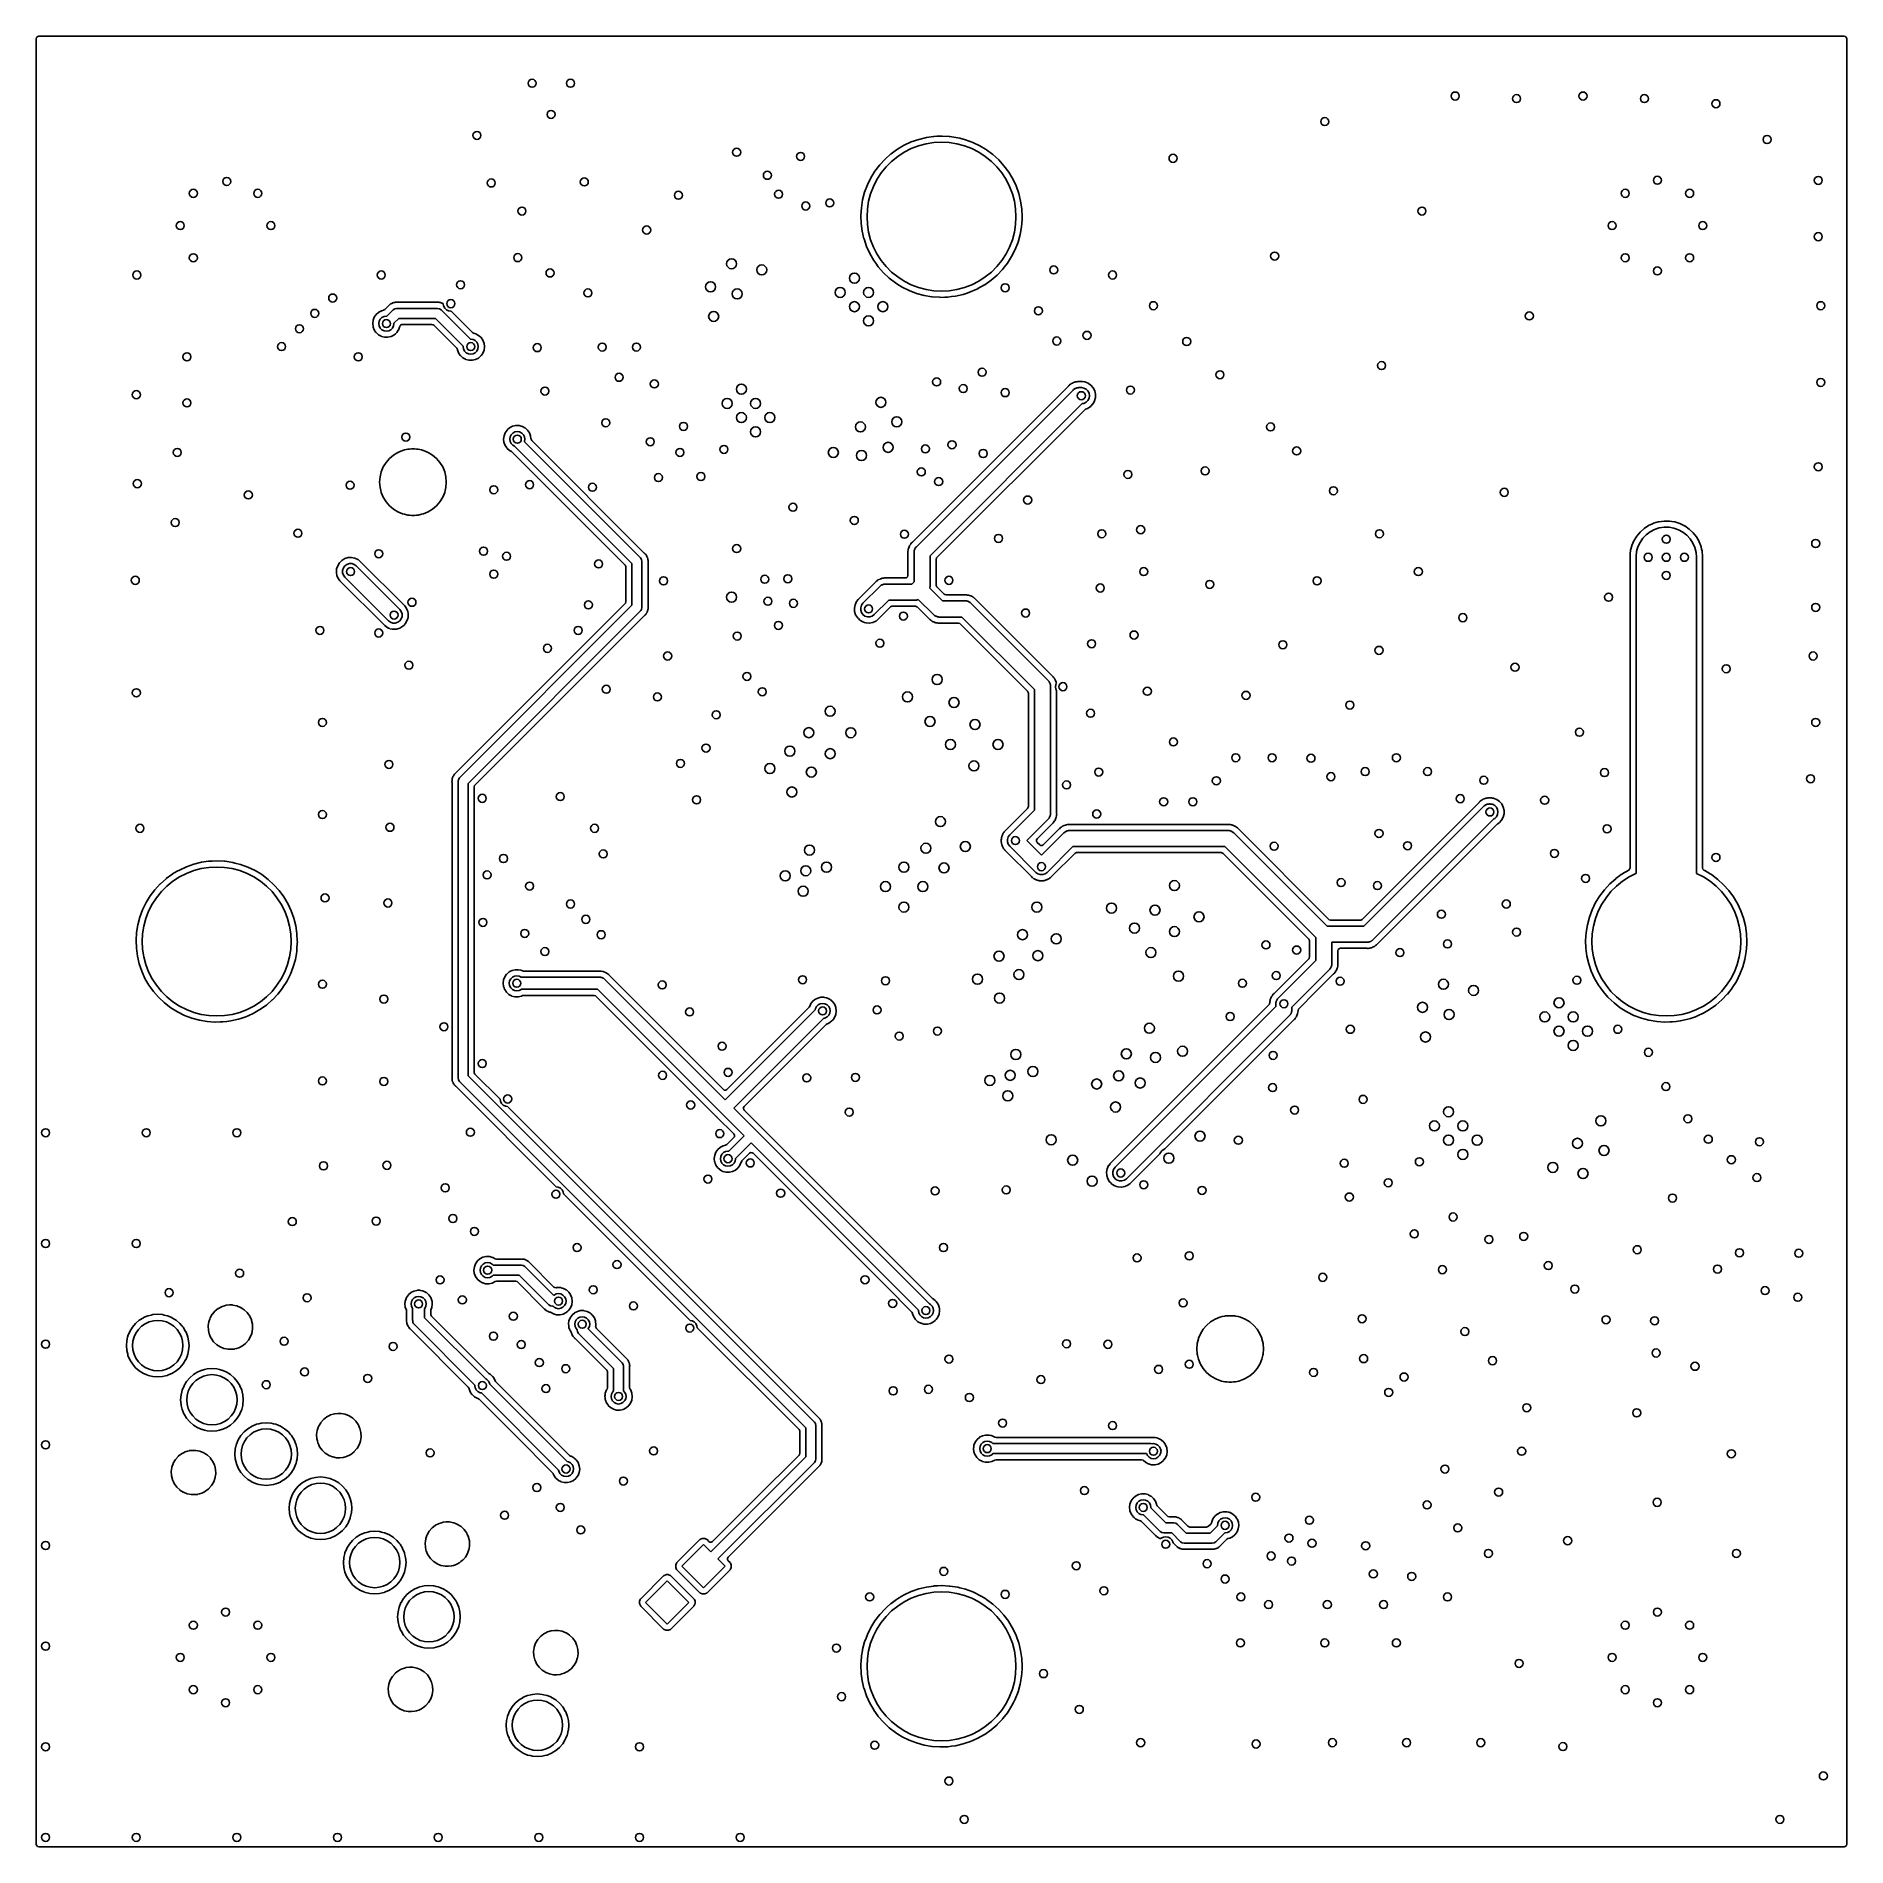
# Model space of a CAD drawing. Extents: x 4.14 to 7.68, y -5.31 to -1.77.
import ezdxf

# ---------------------------------------------------------------- set-up
doc = ezdxf.new("R2010")
doc.units = 0
doc.header["$MEASUREMENT"] = 0
doc.layers.add('BLACK', color=7, linetype='CONTINUOUS')

msp = doc.modelspace()

# ---------------------------------------------------------------- linework, layer by layer
at = {"layer": 'BLACK', "linetype": 'CONTINUOUS'}
for p, q in [((4.13522, -1.77797), (4.136, -1.77529)), ((4.13522, -5.30864), (4.13522, -1.77797)), ((4.136, -1.77529), (4.13812, -1.77346)), ((4.13812, -1.77346), (4.14018, -1.77301)), ((4.14018, -1.77301), (7.67085, -1.77301)), ((7.67085, -1.77301), (7.67353, -1.7738)), ((7.67353, -1.7738), (7.67536, -1.77591)), ((7.67536, -1.77591), (7.67581, -1.77797)), ((7.67581, -1.77797), (7.67581, -5.30864)), ((5.84633, -1.97983), (5.83256, -1.98619)), ((5.84644, -1.97978), (5.84633, -1.97983)), ((5.86099, -1.97471), (5.84644, -1.97978)), ((5.87596, -1.97109), (5.86099, -1.97471)), ((5.87523, -1.9835), (5.89029, -1.98111)), ((5.88974, -1.96915), (5.87596, -1.97109)), ((5.8911, -1.96896), (5.88974, -1.96915)), ((5.89029, -1.98111), (5.90551, -1.98031)), ((5.89122, -1.96894), (5.8911, -1.96896)), ((5.8911, -1.96896), (5.8911, -1.96896)), ((5.89641, -1.96873), (5.89122, -1.96894)), ((5.90649, -1.9683), (5.89641, -1.96873)), ((5.90551, -1.98031), (5.92074, -1.98111)), ((5.90661, -1.9683), (5.90649, -1.9683)), ((5.90649, -1.9683), (5.90649, -1.9683)), ((5.92067, -1.96908), (5.90661, -1.9683)), ((5.92187, -1.96915), (5.92067, -1.96908)), ((5.92074, -1.98111), (5.9358, -1.9835)), ((5.92199, -1.96916), (5.92187, -1.96915)), ((5.92187, -1.96915), (5.92187, -1.96915)), ((5.93722, -1.97152), (5.92199, -1.96916)), ((5.93734, -1.97155), (5.93722, -1.97152)), ((5.94123, -1.97255), (5.93734, -1.97155)), ((5.93734, -1.97155), (5.93734, -1.97155)), ((5.95214, -1.97535), (5.94123, -1.97255)), ((5.95226, -1.97539), (5.95214, -1.97535)), ((5.96651, -1.98057), (5.95226, -1.97539)), ((5.95226, -1.97539), (5.95226, -1.97539)), ((5.96662, -1.98062), (5.96651, -1.98057)), ((5.96651, -1.98057), (5.96651, -1.98057)), ((5.98051, -1.98727), (5.96662, -1.98062)), ((5.79518, -2.01332), (5.78471, -2.02462)), ((5.79527, -2.01324), (5.79518, -2.01332)), ((5.80661, -2.00317), (5.79527, -2.01324)), ((5.79726, -2.02851), (5.80804, -2.01773)), ((5.8067, -2.00309), (5.80661, -2.00317)), ((5.80661, -2.00317), (5.80661, -2.00317)), ((5.8068, -2.00302), (5.8067, -2.00309)), ((5.81758, -1.99519), (5.8068, -2.00302)), ((5.8068, -2.00302), (5.8068, -2.00302)), ((5.80804, -2.01773), (5.81989, -2.00814)), ((5.81917, -1.99403), (5.81758, -1.99519)), ((5.81927, -1.99397), (5.81917, -1.99403)), ((5.82818, -1.98875), (5.81927, -1.99397)), ((5.81927, -1.99397), (5.81927, -1.99397)), ((5.81989, -2.00814), (5.83268, -1.99983)), ((5.83245, -1.98624), (5.82818, -1.98875)), ((5.83256, -1.98619), (5.83245, -1.98624)), ((5.83256, -1.98619), (5.83256, -1.98619)), ((5.83268, -1.99983), (5.84626, -1.99291)), ((5.84626, -1.99291), (5.8605, -1.98744)), ((5.8605, -1.98744), (5.87523, -1.9835)), ((5.9358, -1.9835), (5.95053, -1.98744)), ((5.95053, -1.98744), (5.96476, -1.99291)), ((5.96476, -1.99291), (5.97835, -1.99983)), ((5.97835, -1.99983), (5.99113, -2.00814)), ((5.98062, -1.98733), (5.98051, -1.98727)), ((5.98062, -1.98734), (5.98062, -1.98733)), ((5.99158, -1.99397), (5.98062, -1.98734)), ((5.99113, -2.00814), (6.00298, -2.01773)), ((5.99369, -1.99525), (5.99158, -1.99397)), ((6.00603, -2.00448), (5.99369, -1.99525)), ((6.00298, -2.01773), (6.01377, -2.02851)), ((6.0174, -2.01487), (6.00603, -2.00448)), ((6.02771, -2.02632), (6.0174, -2.01487)), ((5.76733, -2.05002), (5.76057, -2.06386)), ((5.7754, -2.03689), (5.76733, -2.05002)), ((5.77244, -2.06674), (5.77936, -2.05315)), ((5.78471, -2.02462), (5.7754, -2.03689)), ((5.77936, -2.05315), (5.78766, -2.04036)), ((5.78766, -2.04036), (5.79726, -2.02851)), ((6.01377, -2.02851), (6.02336, -2.04036)), ((6.02336, -2.04036), (6.03167, -2.05315)), ((6.03686, -2.03872), (6.02771, -2.02632)), ((6.03167, -2.05315), (6.03859, -2.06674)), ((6.03692, -2.03882), (6.03686, -2.03872)), ((6.04359, -2.05002), (6.03692, -2.03882)), ((6.04474, -2.05195), (6.04359, -2.05002)), ((6.0513, -2.06589), (6.04474, -2.05195)), ((5.7552, -2.0783), (5.75127, -2.0932)), ((5.76057, -2.06386), (5.7552, -2.0783)), ((5.76303, -2.0957), (5.76697, -2.08097)), ((5.76697, -2.08097), (5.77244, -2.06674)), ((6.03859, -2.06674), (6.04405, -2.08097)), ((6.04405, -2.08097), (6.048, -2.0957)), ((6.05647, -2.08041), (6.0513, -2.06589)), ((6.0602, -2.09536), (6.05647, -2.08041)), ((5.7488, -2.10841), (5.74784, -2.12378)), ((5.74784, -2.12378), (5.74837, -2.13918)), ((5.75127, -2.0932), (5.7488, -2.10841)), ((5.75984, -2.12598), (5.76064, -2.11076)), ((5.76064, -2.11076), (5.76303, -2.0957)), ((6.048, -2.0957), (6.05038, -2.11076)), ((6.05038, -2.11076), (6.05118, -2.12598)), ((6.06245, -2.1106), (6.0602, -2.09536)), ((6.0632, -2.12598), (6.06245, -2.1106)), ((5.74837, -2.13918), (5.75041, -2.15445)), ((5.75041, -2.15445), (5.75393, -2.16945)), ((5.76064, -2.14121), (5.75984, -2.12598)), ((5.76303, -2.15627), (5.76064, -2.14121)), ((5.76697, -2.171), (5.76303, -2.15627)), ((6.048, -2.15627), (6.04405, -2.171)), ((6.05038, -2.14121), (6.048, -2.15627)), ((6.05118, -2.12598), (6.05038, -2.14121)), ((6.05928, -2.16092), (6.06196, -2.14575)), ((6.06196, -2.14575), (6.06246, -2.13918)), ((6.06246, -2.13918), (6.06313, -2.13046)), ((6.06313, -2.13046), (6.06314, -2.13039)), ((6.06313, -2.13046), (6.06313, -2.13046)), ((6.06314, -2.13039), (6.0632, -2.12598)), ((5.75393, -2.16945), (5.75397, -2.16956)), ((5.75397, -2.16956), (5.75397, -2.16956)), ((5.75397, -2.16956), (5.75886, -2.18392)), ((5.75886, -2.18392), (5.75886, -2.18392)), ((5.75886, -2.18392), (5.7589, -2.18403)), ((5.7589, -2.18403), (5.76526, -2.19806)), ((5.77244, -2.18523), (5.76697, -2.171)), ((5.77936, -2.19882), (5.77244, -2.18523)), ((6.03859, -2.18523), (6.03167, -2.19882)), ((6.04405, -2.171), (6.03859, -2.18523)), ((6.04262, -2.20387), (6.04957, -2.19012)), ((6.04957, -2.19012), (6.05514, -2.17576)), ((6.05514, -2.17576), (6.05928, -2.16092)), ((5.76526, -2.19806), (5.77296, -2.21141)), ((5.77296, -2.21141), (5.77303, -2.2115)), ((5.77303, -2.2115), (5.77303, -2.2115)), ((5.77303, -2.2115), (5.77688, -2.21688)), ((5.77688, -2.21688), (5.78193, -2.22393)), ((5.78766, -2.21161), (5.77936, -2.19882)), ((5.78193, -2.22393), (5.79208, -2.23552)), ((5.79726, -2.22346), (5.78766, -2.21161)), ((5.80804, -2.23424), (5.79726, -2.22346)), ((6.01377, -2.22346), (6.00298, -2.23424)), ((6.02336, -2.21161), (6.01377, -2.22346)), ((6.01434, -2.24009), (6.0248, -2.22911)), ((6.03167, -2.19882), (6.02336, -2.21161)), ((6.0248, -2.22911), (6.02488, -2.22902)), ((6.02488, -2.22902), (6.02879, -2.22402)), ((6.02879, -2.22402), (6.03429, -2.21698)), ((6.03429, -2.21698), (6.03437, -2.21688)), ((6.03429, -2.21698), (6.03429, -2.21698)), ((6.03437, -2.21688), (6.03443, -2.21678)), ((6.03443, -2.21678), (6.04256, -2.20398)), ((6.03443, -2.21678), (6.03443, -2.21678)), ((6.04256, -2.20398), (6.04262, -2.20387)), ((6.04256, -2.20398), (6.04256, -2.20398)), ((5.79208, -2.23552), (5.80331, -2.24607)), ((5.80331, -2.24607), (5.81552, -2.25547)), ((5.81989, -2.24383), (5.80804, -2.23424)), ((5.81552, -2.25547), (5.81562, -2.25554)), ((5.81562, -2.25554), (5.81562, -2.25554)), ((5.81562, -2.25554), (5.8203, -2.25846)), ((5.83268, -2.25214), (5.81989, -2.24383)), ((5.8203, -2.25846), (5.82858, -2.26364)), ((5.82858, -2.26364), (5.84238, -2.27049)), ((5.84626, -2.25906), (5.83268, -2.25214)), ((5.8605, -2.26452), (5.84626, -2.25906)), ((5.87523, -2.26847), (5.8605, -2.26452)), ((5.95053, -2.26452), (5.9358, -2.26847)), ((5.96476, -2.25906), (5.95053, -2.26452)), ((5.97835, -2.25214), (5.96476, -2.25906)), ((5.97672, -2.26668), (5.9899, -2.25919)), ((5.99113, -2.24383), (5.97835, -2.25214)), ((5.9899, -2.25919), (5.99001, -2.25913)), ((5.9899, -2.25919), (5.9899, -2.25919)), ((5.99001, -2.25913), (6.0026, -2.25025)), ((6.00298, -2.23424), (5.99113, -2.24383)), ((6.0026, -2.25025), (6.01426, -2.24018)), ((6.01426, -2.24018), (6.01434, -2.24009)), ((6.01434, -2.24009), (6.01434, -2.24009)), ((4.82309, -2.30126), (4.81665, -2.3077)), ((4.82362, -2.30063), (4.82309, -2.30126)), ((4.82386, -2.3003), (4.82362, -2.30063)), ((4.82405, -2.30002), (4.82386, -2.3003)), ((4.82386, -2.3003), (4.82386, -2.3003)), ((4.82529, -2.29903), (4.82405, -2.30002)), ((4.82567, -2.29868), (4.82529, -2.29903)), ((4.82664, -2.29771), (4.82567, -2.29868)), ((4.82696, -2.29744), (4.82664, -2.29771)), ((4.82748, -2.29715), (4.82696, -2.29744)), ((4.82821, -2.29666), (4.82748, -2.29715)), ((4.8284, -2.2965), (4.82821, -2.29666)), ((4.82867, -2.29629), (4.8284, -2.2965)), ((4.82898, -2.29615), (4.82867, -2.29629)), ((4.83024, -2.29561), (4.82898, -2.29615)), ((4.82898, -2.29615), (4.82898, -2.29615)), ((4.83066, -2.2954), (4.83024, -2.29561)), ((4.83186, -2.29474), (4.83066, -2.2954)), ((4.83216, -2.29458), (4.83186, -2.29474)), ((4.83186, -2.29474), (4.83186, -2.29474)), ((4.83249, -2.2945), (4.83216, -2.29458)), ((4.83274, -2.29444), (4.83249, -2.2945)), ((4.83249, -2.2945), (4.83249, -2.2945)), ((4.83357, -2.29416), (4.83274, -2.29444)), ((4.83381, -2.29406), (4.83357, -2.29416)), ((4.83412, -2.29393), (4.83381, -2.29406)), ((4.83381, -2.29406), (4.83381, -2.29406)), ((4.83539, -2.29375), (4.83412, -2.29393)), ((4.83581, -2.2937), (4.83539, -2.29375)), ((4.83627, -2.29361), (4.83581, -2.2937)), ((4.83761, -2.2933), (4.83627, -2.29361)), ((4.83794, -2.29322), (4.83761, -2.2933)), ((4.84021, -2.29332), (4.83794, -2.29322)), ((4.84038, -2.29332), (4.84021, -2.29332)), ((4.84059, -2.29333), (4.84038, -2.29332)), ((4.91776, -2.29333), (4.84059, -2.29333)), ((4.91858, -2.29326), (4.91776, -2.29333)), ((4.91898, -2.29319), (4.91858, -2.29326)), ((4.91931, -2.29313), (4.91898, -2.29319)), ((4.91898, -2.29319), (4.91898, -2.29319)), ((4.92049, -2.29326), (4.91931, -2.29313)), ((4.92089, -2.2933), (4.92049, -2.29326)), ((4.92141, -2.29333), (4.92089, -2.2933)), ((4.92277, -2.29333), (4.92141, -2.29333)), ((4.92287, -2.29333), (4.92277, -2.29333)), ((4.9229, -2.29334), (4.92287, -2.29333)), ((4.92287, -2.29333), (4.92287, -2.29333)), ((4.9232, -2.29336), (4.9229, -2.29334)), ((4.92376, -2.29352), (4.9232, -2.29336)), ((4.92463, -2.29369), (4.92376, -2.29352)), ((4.92488, -2.29372), (4.92463, -2.29369)), ((4.92522, -2.29375), (4.92488, -2.29372)), ((4.92488, -2.29372), (4.92488, -2.29372)), ((4.926, -2.29406), (4.92522, -2.29375)), ((4.92681, -2.29439), (4.926, -2.29406)), ((4.92725, -2.29454), (4.92681, -2.29439)), ((4.92857, -2.29492), (4.92725, -2.29454)), ((4.9289, -2.29501), (4.92857, -2.29492)), ((4.92857, -2.29492), (4.92857, -2.29492)), ((4.9294, -2.29533), (4.9289, -2.29501)), ((4.93019, -2.29572), (4.9294, -2.29533)), ((4.93074, -2.29594), (4.93019, -2.29572)), ((4.93129, -2.29636), (4.93074, -2.29594)), ((4.93196, -2.30056), (4.93129, -2.29636)), ((4.93406, -2.30468), (4.93196, -2.30056)), ((5.84238, -2.27049), (5.85678, -2.27596)), ((5.85678, -2.27596), (5.87165, -2.28)), ((5.87165, -2.28), (5.87177, -2.28002)), ((5.87177, -2.28002), (5.87177, -2.28002)), ((5.87177, -2.28002), (5.88672, -2.28254)), ((5.89029, -2.27086), (5.87523, -2.26847)), ((5.88672, -2.28254), (5.88672, -2.28254)), ((5.88672, -2.28254), (5.88684, -2.28256)), ((5.88684, -2.28256), (5.88696, -2.28257)), ((5.88696, -2.28257), (5.88696, -2.28257)), ((5.88696, -2.28257), (5.90209, -2.28363)), ((5.90551, -2.27165), (5.89029, -2.27086)), ((5.90209, -2.28363), (5.90209, -2.28363)), ((5.90209, -2.28363), (5.90221, -2.28364)), ((5.90221, -2.28364), (5.91219, -2.28336)), ((5.92074, -2.27086), (5.90551, -2.27165)), ((5.91219, -2.28336), (5.91749, -2.28321)), ((5.91749, -2.28321), (5.91749, -2.28321)), ((5.91749, -2.28321), (5.91761, -2.28321)), ((5.91761, -2.28321), (5.91773, -2.28319)), ((5.91773, -2.28319), (5.92505, -2.28227)), ((5.91773, -2.28319), (5.91773, -2.28319)), ((5.9358, -2.26847), (5.92074, -2.27086)), ((5.92505, -2.28227), (5.93289, -2.28128)), ((5.93289, -2.28128), (5.93301, -2.28125)), ((5.93301, -2.28125), (5.9478, -2.27789)), ((5.93301, -2.28125), (5.93301, -2.28125)), ((5.9478, -2.27789), (5.94792, -2.27787)), ((5.9478, -2.27789), (5.9478, -2.27789)), ((5.94792, -2.27787), (5.95366, -2.27596)), ((5.95366, -2.27596), (5.96242, -2.27304)), ((5.96242, -2.27304), (5.96254, -2.273)), ((5.96242, -2.27304), (5.96242, -2.27304)), ((5.96254, -2.273), (5.96809, -2.27053)), ((5.96809, -2.27053), (5.9765, -2.26679)), ((5.9765, -2.26679), (5.97661, -2.26674)), ((5.9765, -2.26679), (5.9765, -2.26679)), ((5.97661, -2.26674), (5.97672, -2.26668)), ((4.79405, -2.32834), (4.79321, -2.33472)), ((4.79321, -2.33472), (4.79392, -2.34112)), ((4.79639, -2.32234), (4.79405, -2.32834)), ((4.80009, -2.31707), (4.79639, -2.32234)), ((4.80032, -2.31688), (4.80009, -2.31707)), ((4.80472, -2.31304), (4.80032, -2.31688)), ((4.80032, -2.31688), (4.80032, -2.31688)), ((4.80494, -2.31284), (4.80472, -2.31304)), ((4.80472, -2.31304), (4.80472, -2.31304)), ((4.80521, -2.31271), (4.80494, -2.31284)), ((4.8104, -2.31003), (4.80521, -2.31271)), ((4.80524, -2.335), (4.80596, -2.33044)), ((4.80596, -2.33956), (4.80524, -2.335)), ((4.80596, -2.33044), (4.80806, -2.32632)), ((4.80806, -2.32632), (4.81132, -2.32306)), ((4.81066, -2.30989), (4.8104, -2.31003)), ((4.8104, -2.31003), (4.8104, -2.31003)), ((4.81095, -2.30982), (4.81066, -2.30989)), ((4.8143, -2.30902), (4.81095, -2.30982)), ((4.81095, -2.30982), (4.81095, -2.30982)), ((4.81132, -2.32306), (4.81544, -2.32096)), ((4.81665, -2.3077), (4.8143, -2.30902)), ((4.81544, -2.32096), (4.82, -2.32024)), ((4.82, -2.32024), (4.82073, -2.32035)), ((4.82073, -2.32035), (4.83304, -2.30804)), ((4.83304, -2.30804), (4.83623, -2.30591)), ((4.83304, -2.30804), (4.83304, -2.30804)), ((4.83476, -2.335), (4.83404, -2.33956)), ((4.84408, -2.32484), (4.83465, -2.33427)), ((4.83465, -2.33427), (4.83476, -2.335)), ((4.83623, -2.30591), (4.84, -2.30516)), ((4.84, -2.30516), (4.92, -2.30516)), ((4.91592, -2.32484), (4.84408, -2.32484)), ((4.84998, -2.33679), (4.85103, -2.33667)), ((4.85103, -2.33667), (4.90897, -2.33667)), ((4.90897, -2.33667), (4.91165, -2.33746)), ((4.97035, -2.37927), (4.91592, -2.32484)), ((4.92, -2.30516), (4.92377, -2.30591)), ((4.92377, -2.30591), (4.92696, -2.30804)), ((4.92696, -2.30804), (4.98427, -2.36535)), ((4.93732, -2.30794), (4.93406, -2.30468)), ((4.94144, -2.31004), (4.93732, -2.30794)), ((4.946, -2.31076), (4.94144, -2.31004)), ((4.94636, -2.31071), (4.946, -2.31076)), ((4.98834, -2.35269), (4.94636, -2.31071)), ((4.79392, -2.34112), (4.79402, -2.3414)), ((4.79402, -2.3414), (4.79402, -2.3414)), ((4.79402, -2.3414), (4.79432, -2.34221)), ((4.79432, -2.34221), (4.79613, -2.34716)), ((4.79613, -2.34716), (4.7963, -2.34741)), ((4.7963, -2.34741), (4.7963, -2.34741)), ((4.7963, -2.34741), (4.79955, -2.35226)), ((4.79955, -2.35226), (4.79955, -2.35226)), ((4.79955, -2.35226), (4.79972, -2.3525)), ((4.79972, -2.3525), (4.80448, -2.35684)), ((4.80448, -2.35684), (4.80561, -2.35745)), ((4.80561, -2.35745), (4.80988, -2.35977)), ((4.80806, -2.34368), (4.80596, -2.33956)), ((4.81132, -2.34694), (4.80806, -2.34368)), ((4.80988, -2.35977), (4.80988, -2.35977)), ((4.80988, -2.35977), (4.81014, -2.35991)), ((4.81014, -2.35991), (4.81043, -2.35998)), ((4.81043, -2.35998), (4.81607, -2.36147)), ((4.81544, -2.34904), (4.81132, -2.34694)), ((4.82, -2.34976), (4.81544, -2.34904)), ((4.81607, -2.36147), (4.81607, -2.36147)), ((4.81607, -2.36147), (4.81636, -2.36154)), ((4.81636, -2.36154), (4.81964, -2.36159)), ((4.81964, -2.36159), (4.8225, -2.36164)), ((4.82456, -2.34904), (4.82, -2.34976)), ((4.8225, -2.36164), (4.8225, -2.36164)), ((4.8225, -2.36164), (4.8228, -2.36164)), ((4.8228, -2.36164), (4.82309, -2.36158)), ((4.82309, -2.36158), (4.82878, -2.36027)), ((4.82309, -2.36158), (4.82309, -2.36158)), ((4.82868, -2.34694), (4.82456, -2.34904)), ((4.83194, -2.34368), (4.82868, -2.34694)), ((4.82878, -2.36027), (4.82907, -2.36021)), ((4.82907, -2.36021), (4.83483, -2.35731)), ((4.83404, -2.33956), (4.83194, -2.34368)), ((4.83483, -2.35731), (4.83771, -2.35485)), ((4.83771, -2.35485), (4.83949, -2.35333)), ((4.83949, -2.35333), (4.83972, -2.35313)), ((4.83949, -2.35333), (4.83949, -2.35333)), ((4.83972, -2.35313), (4.84017, -2.3525)), ((4.84017, -2.3525), (4.8433, -2.34815)), ((4.8433, -2.34815), (4.84348, -2.34791)), ((4.8433, -2.34815), (4.8433, -2.34815)), ((4.84348, -2.34791), (4.84588, -2.34193)), ((4.84588, -2.34193), (4.846, -2.34105)), ((4.846, -2.34105), (4.84716, -2.33851)), ((4.84716, -2.33851), (4.84741, -2.33824)), ((4.84741, -2.33824), (4.84752, -2.33813)), ((4.84752, -2.33813), (4.84998, -2.33679)), ((4.91165, -2.33746), (4.91248, -2.33813)), ((4.91248, -2.33813), (4.95749, -2.38314)), ((4.98427, -2.36535), (4.985, -2.36524)), ((4.985, -2.36524), (4.98956, -2.36596)), ((4.99064, -2.354), (4.98834, -2.35269)), ((4.98956, -2.36596), (4.99368, -2.36806)), ((4.9946, -2.35499), (4.99064, -2.354)), ((4.99368, -2.36806), (4.99694, -2.37132)), ((4.99486, -2.35513), (4.9946, -2.35499)), ((4.99899, -2.35731), (4.99486, -2.35513)), ((4.99486, -2.35513), (4.99486, -2.35513)), ((4.99694, -2.37132), (4.99904, -2.37544)), ((5.00029, -2.358), (4.99899, -2.35731)), ((5.00251, -2.35998), (5.00029, -2.358)), ((5.00437, -2.36164), (5.00251, -2.35998)), ((5.0051, -2.36228), (5.00437, -2.36164)), ((5.00874, -2.36759), (5.0051, -2.36228)), ((5.01102, -2.37361), (5.00874, -2.36759)), ((4.95749, -2.38314), (4.9588, -2.38553)), ((4.9588, -2.38553), (4.95882, -2.38553)), ((4.95882, -2.38553), (4.95883, -2.3856)), ((4.95883, -2.3856), (4.95883, -2.3856)), ((4.95883, -2.3856), (4.95883, -2.38561)), ((4.95883, -2.38561), (4.95889, -2.38582)), ((4.95889, -2.38582), (4.95892, -2.38612)), ((4.95892, -2.38612), (4.96113, -2.39216)), ((4.96113, -2.39216), (4.9613, -2.39241)), ((4.9613, -2.39241), (4.9613, -2.39241)), ((4.9613, -2.39241), (4.96455, -2.39726)), ((4.96455, -2.39726), (4.96455, -2.39726)), ((4.96455, -2.39726), (4.96472, -2.3975)), ((4.96472, -2.3975), (4.96948, -2.40184)), ((4.96948, -2.40184), (4.97061, -2.40245)), ((4.97024, -2.38), (4.97035, -2.37927)), ((4.97096, -2.38456), (4.97024, -2.38)), ((4.97061, -2.40245), (4.97488, -2.40477)), ((4.97306, -2.38868), (4.97096, -2.38456)), ((4.97632, -2.39194), (4.97306, -2.38868)), ((4.97488, -2.40477), (4.97488, -2.40477)), ((4.97488, -2.40477), (4.97514, -2.40491)), ((4.97514, -2.40491), (4.97543, -2.40498)), ((4.97543, -2.40498), (4.98107, -2.40647)), ((4.98044, -2.39404), (4.97632, -2.39194)), ((4.985, -2.39476), (4.98044, -2.39404)), ((4.98107, -2.40647), (4.98107, -2.40647)), ((4.98107, -2.40647), (4.98136, -2.40654)), ((4.98136, -2.40654), (4.98464, -2.40659)), ((4.98464, -2.40659), (4.9875, -2.40664)), ((4.98956, -2.39404), (4.985, -2.39476)), ((4.9875, -2.40664), (4.9875, -2.40664)), ((4.9875, -2.40664), (4.9878, -2.40664)), ((4.9878, -2.40664), (4.98809, -2.40658)), ((4.98809, -2.40658), (4.99378, -2.40527)), ((4.98809, -2.40658), (4.98809, -2.40658)), ((4.99368, -2.39194), (4.98956, -2.39404)), ((4.99694, -2.38868), (4.99368, -2.39194)), ((4.99378, -2.40527), (4.99407, -2.40521)), ((4.99407, -2.40521), (4.99983, -2.40231)), ((4.99904, -2.38456), (4.99694, -2.38868)), ((4.99904, -2.37544), (4.99976, -2.38)), ((4.99976, -2.38), (4.99904, -2.38456)), ((4.99983, -2.40231), (5.00472, -2.39813)), ((5.00472, -2.39813), (5.00517, -2.3975)), ((5.00517, -2.3975), (5.0083, -2.39315)), ((5.0083, -2.39315), (5.00848, -2.39291)), ((5.0083, -2.39315), (5.0083, -2.39315)), ((5.00848, -2.39291), (5.01088, -2.38693)), ((5.01088, -2.38693), (5.01178, -2.38056)), ((5.01179, -2.38), (5.01102, -2.37361)), ((5.01178, -2.38056), (5.01179, -2.38)), ((6.15382, -2.45718), (5.8488, -2.7622)), ((5.85636, -2.77136), (6.16286, -2.46486)), ((6.15402, -2.45697), (6.15382, -2.45718)), ((6.15563, -2.45516), (6.15402, -2.45697)), ((6.15587, -2.45499), (6.15563, -2.45516)), ((6.15768, -2.45375), (6.15587, -2.45499)), ((6.15587, -2.45499), (6.15587, -2.45499)), ((6.15789, -2.4536), (6.15768, -2.45375)), ((6.15962, -2.45227), (6.15789, -2.4536)), ((6.15986, -2.45209), (6.15962, -2.45227)), ((6.15962, -2.45227), (6.15962, -2.45227)), ((6.16013, -2.45197), (6.15986, -2.45209)), ((6.16025, -2.4519), (6.16013, -2.45197)), ((6.16076, -2.45161), (6.16025, -2.4519)), ((6.16088, -2.45155), (6.16076, -2.45161)), ((6.16113, -2.45138), (6.16088, -2.45155)), ((6.16141, -2.45127), (6.16113, -2.45138)), ((6.16345, -2.4505), (6.16141, -2.45127)), ((6.16141, -2.45127), (6.16141, -2.45127)), ((6.16286, -2.46486), (6.16387, -2.46414)), ((6.16369, -2.4504), (6.16345, -2.4505)), ((6.1657, -2.44952), (6.16369, -2.4504)), ((6.16387, -2.46414), (6.16474, -2.46326)), ((6.16474, -2.46326), (6.16585, -2.4627)), ((6.16597, -2.4494), (6.1657, -2.44952)), ((6.1657, -2.44952), (6.1657, -2.44952)), ((6.16585, -2.4627), (6.16685, -2.46197)), ((6.16627, -2.44935), (6.16597, -2.4494)), ((6.16639, -2.44931), (6.16627, -2.44935)), ((6.16696, -2.44916), (6.16639, -2.44931)), ((6.16685, -2.46197), (6.16803, -2.46159)), ((6.16709, -2.44913), (6.16696, -2.44916)), ((6.16737, -2.44902), (6.16709, -2.44913)), ((6.16825, -2.44891), (6.16737, -2.44902)), ((6.16803, -2.46159), (6.16913, -2.46102)), ((6.16984, -2.44872), (6.16825, -2.44891)), ((6.16913, -2.46102), (6.17036, -2.46083)), ((6.1701, -2.44868), (6.16984, -2.44872)), ((6.17225, -2.44831), (6.1701, -2.44868)), ((6.17036, -2.46083), (6.17154, -2.46045)), ((6.17154, -2.46045), (6.17278, -2.46045)), ((6.17255, -2.44826), (6.17225, -2.44831)), ((6.17225, -2.44831), (6.17225, -2.44831)), ((6.17284, -2.44828), (6.17255, -2.44826)), ((6.17278, -2.46045), (6.174, -2.46025)), ((6.17479, -2.44841), (6.17284, -2.44828)), ((6.17284, -2.44828), (6.17284, -2.44828)), ((6.174, -2.46025), (6.179, -2.46025)), ((6.17513, -2.44842), (6.17479, -2.44841)), ((6.18082, -2.44842), (6.17513, -2.44842)), ((6.179, -2.46025), (6.18387, -2.46102)), ((6.18098, -2.44844), (6.18082, -2.44842)), ((6.18561, -2.44905), (6.18098, -2.44844)), ((6.18098, -2.44844), (6.18098, -2.44844)), ((6.18387, -2.46102), (6.18826, -2.46326)), ((6.18591, -2.44909), (6.18561, -2.44905)), ((6.18561, -2.44905), (6.18561, -2.44905)), ((6.19213, -2.45152), (6.18591, -2.44909)), ((6.18826, -2.46326), (6.19174, -2.46674)), ((6.19174, -2.46674), (6.19398, -2.47113)), ((6.19237, -2.45169), (6.19213, -2.45152)), ((6.19267, -2.4519), (6.19237, -2.45169)), ((6.19237, -2.45169), (6.19237, -2.45169)), ((6.19759, -2.45535), (6.19267, -2.4519)), ((6.19398, -2.47113), (6.19475, -2.476)), ((6.19475, -2.476), (6.19398, -2.48087)), ((6.20198, -2.46038), (6.19759, -2.45535)), ((6.20504, -2.46632), (6.20198, -2.46038)), ((6.2066, -2.47281), (6.20504, -2.46632)), ((6.20656, -2.47948), (6.2066, -2.47281)), ((6.18081, -2.49146), (5.88325, -2.78902)), ((5.89653, -2.79247), (6.18551, -2.50349)), ((6.18387, -2.49098), (6.18081, -2.49146)), ((6.18826, -2.48874), (6.18387, -2.49098)), ((6.18551, -2.50349), (6.18726, -2.50236)), ((6.18726, -2.50236), (6.19159, -2.50073)), ((6.19174, -2.48526), (6.18826, -2.48874)), ((6.19159, -2.50073), (6.19187, -2.50062)), ((6.19398, -2.48087), (6.19174, -2.48526)), ((6.19187, -2.50062), (6.19737, -2.49684)), ((6.19737, -2.49684), (6.19757, -2.49662)), ((6.19757, -2.49662), (6.20161, -2.49208)), ((6.20161, -2.49208), (6.20181, -2.49186)), ((6.20161, -2.49208), (6.20161, -2.49208)), ((6.20181, -2.49186), (6.20494, -2.48596)), ((6.20494, -2.48596), (6.20656, -2.47948)), ((5.05239, -2.54834), (5.05005, -2.55434)), ((5.05609, -2.54307), (5.05239, -2.54834)), ((5.05632, -2.54288), (5.05609, -2.54307)), ((5.06072, -2.53904), (5.05632, -2.54288)), ((5.05632, -2.54288), (5.05632, -2.54288)), ((5.06094, -2.53884), (5.06072, -2.53904)), ((5.06072, -2.53904), (5.06072, -2.53904)), ((5.06666, -2.53589), (5.06094, -2.53884)), ((5.06406, -2.55232), (5.06732, -2.54906)), ((5.06695, -2.53582), (5.06666, -2.53589)), ((5.07263, -2.53446), (5.06695, -2.53582)), ((5.06695, -2.53582), (5.06695, -2.53582)), ((5.06732, -2.54906), (5.07144, -2.54696)), ((5.07144, -2.54696), (5.076, -2.54624)), ((5.07292, -2.53439), (5.07263, -2.53446)), ((5.07263, -2.53446), (5.07263, -2.53446)), ((5.07638, -2.53441), (5.07292, -2.53439)), ((5.076, -2.54624), (5.08056, -2.54696)), ((5.07906, -2.53442), (5.07638, -2.53441)), ((5.07936, -2.53442), (5.07906, -2.53442)), ((5.07906, -2.53442), (5.07906, -2.53442)), ((5.07965, -2.53449), (5.07936, -2.53442)), ((5.08359, -2.53548), (5.07965, -2.53449)), ((5.07965, -2.53449), (5.07965, -2.53449)), ((5.08056, -2.54696), (5.08468, -2.54906)), ((5.0856, -2.53599), (5.08359, -2.53548)), ((5.08468, -2.54906), (5.08794, -2.55232)), ((5.08586, -2.53613), (5.0856, -2.53599)), ((5.09103, -2.53886), (5.08586, -2.53613)), ((5.08586, -2.53613), (5.08586, -2.53613)), ((5.09129, -2.539), (5.09103, -2.53886)), ((5.0961, -2.54328), (5.09129, -2.539)), ((5.09974, -2.54859), (5.0961, -2.54328)), ((5.10202, -2.55461), (5.09974, -2.54859)), ((4.85168, -2.58308), (4.84259, -2.58685)), ((4.85186, -2.58301), (4.85168, -2.58308)), ((4.85168, -2.58308), (4.85168, -2.58308)), ((4.85534, -2.58217), (4.85186, -2.58301)), ((4.86161, -2.58067), (4.85534, -2.58217)), ((4.8618, -2.58062), (4.86161, -2.58067)), ((4.86161, -2.58067), (4.86161, -2.58067)), ((4.86535, -2.58034), (4.8618, -2.58062)), ((4.86935, -2.58003), (4.86535, -2.58034)), ((4.86945, -2.58002), (4.86935, -2.58003)), ((4.86935, -2.58003), (4.86935, -2.58003)), ((4.87455, -2.58002), (4.86945, -2.58002)), ((4.87465, -2.58003), (4.87455, -2.58002)), ((4.87865, -2.58034), (4.87465, -2.58003)), ((4.87465, -2.58003), (4.87465, -2.58003)), ((4.8822, -2.58062), (4.87865, -2.58034)), ((4.88239, -2.58067), (4.8822, -2.58062)), ((4.88866, -2.58217), (4.88239, -2.58067)), ((4.88239, -2.58067), (4.88239, -2.58067)), ((4.89214, -2.58301), (4.88866, -2.58217)), ((4.89232, -2.58308), (4.89214, -2.58301)), ((4.90141, -2.58685), (4.89232, -2.58308)), ((4.89232, -2.58308), (4.89232, -2.58308)), ((5.05005, -2.55434), (5.04921, -2.56072)), ((5.04921, -2.56072), (5.04992, -2.56712)), ((5.04992, -2.56712), (5.05213, -2.57316)), ((5.05213, -2.57316), (5.0523, -2.57341)), ((5.0523, -2.57341), (5.0523, -2.57341)), ((5.0523, -2.57341), (5.05555, -2.57826)), ((5.05555, -2.57826), (5.05555, -2.57826)), ((5.05555, -2.57826), (5.05572, -2.5785)), ((5.05572, -2.5785), (5.06048, -2.58284)), ((5.06048, -2.58284), (5.06074, -2.58298)), ((5.06074, -2.58298), (5.06358, -2.58452)), ((5.06124, -2.561), (5.06196, -2.55644)), ((5.06196, -2.56556), (5.06124, -2.561)), ((5.06196, -2.55644), (5.06406, -2.55232)), ((5.06406, -2.56968), (5.06196, -2.56556)), ((5.06358, -2.58452), (5.06472, -2.58537)), ((5.06732, -2.57294), (5.06406, -2.56968)), ((5.07079, -2.57471), (5.06732, -2.57294)), ((5.30016, -2.80408), (5.07079, -2.57471)), ((5.08794, -2.55232), (5.09004, -2.55644)), ((5.09004, -2.56556), (5.08985, -2.56593)), ((5.08985, -2.56593), (5.31696, -2.79304)), ((5.09004, -2.55644), (5.09076, -2.561)), ((5.09076, -2.561), (5.09004, -2.56556)), ((5.10205, -2.55491), (5.10202, -2.55461)), ((5.10274, -2.5606), (5.10205, -2.55491)), ((5.10282, -2.56105), (5.10274, -2.5606)), ((5.10416, -2.56351), (5.10282, -2.56105)), ((5.32374, -2.78309), (5.10416, -2.56351)), ((4.81392, -2.61541), (4.81001, -2.62486)), ((4.81927, -2.60669), (4.81392, -2.61541)), ((4.82591, -2.59891), (4.81927, -2.60669)), ((4.83369, -2.59227), (4.82591, -2.59891)), ((4.84241, -2.58692), (4.83369, -2.59227)), ((4.84259, -2.58685), (4.84241, -2.58692)), ((4.84259, -2.58685), (4.84259, -2.58685)), ((4.90159, -2.58692), (4.90141, -2.58685)), ((4.90141, -2.58685), (4.90141, -2.58685)), ((4.91031, -2.59227), (4.90159, -2.58692)), ((4.91809, -2.59891), (4.91031, -2.59227)), ((4.92473, -2.60669), (4.91809, -2.59891)), ((4.93008, -2.61541), (4.92473, -2.60669)), ((4.93399, -2.62486), (4.93008, -2.61541)), ((5.06472, -2.58537), (5.28687, -2.80752)), ((4.80762, -2.6348), (4.80682, -2.645)), ((4.80682, -2.645), (4.80762, -2.6552)), ((4.80767, -2.63461), (4.80762, -2.6348)), ((4.80762, -2.6552), (4.80767, -2.65539)), ((4.80996, -2.62505), (4.80767, -2.63461)), ((4.80767, -2.63461), (4.80767, -2.63461)), ((4.80767, -2.65539), (4.80767, -2.65539)), ((4.80767, -2.65539), (4.80917, -2.66166)), ((4.81001, -2.62486), (4.80996, -2.62505)), ((4.93404, -2.62505), (4.93399, -2.62486)), ((4.93633, -2.63461), (4.93404, -2.62505)), ((4.93483, -2.66166), (4.93633, -2.65539)), ((4.93638, -2.6348), (4.93633, -2.63461)), ((4.93633, -2.63461), (4.93633, -2.63461)), ((4.93633, -2.65539), (4.93638, -2.6552)), ((4.93633, -2.65539), (4.93633, -2.65539)), ((4.93718, -2.645), (4.93638, -2.6348)), ((4.93638, -2.6552), (4.93718, -2.645)), ((4.80917, -2.66166), (4.81001, -2.66514)), ((4.81001, -2.66514), (4.81392, -2.67459)), ((4.81392, -2.67459), (4.81927, -2.68331)), ((4.81927, -2.68331), (4.82591, -2.69109)), ((4.91809, -2.69109), (4.92473, -2.68331)), ((4.92473, -2.68331), (4.93008, -2.67459)), ((4.93008, -2.67459), (4.93399, -2.66514)), ((4.93399, -2.66514), (4.93483, -2.66166)), ((4.82591, -2.69109), (4.83369, -2.69773)), ((4.83369, -2.69773), (4.84241, -2.70308)), ((4.84241, -2.70308), (4.84259, -2.70315)), ((4.84259, -2.70315), (4.84259, -2.70315)), ((4.84259, -2.70315), (4.85168, -2.70692)), ((4.85168, -2.70692), (4.85186, -2.70699)), ((4.85186, -2.70699), (4.85534, -2.70783)), ((4.85534, -2.70783), (4.86161, -2.70933)), ((4.86161, -2.70933), (4.86161, -2.70933)), ((4.86161, -2.70933), (4.8618, -2.70938)), ((4.8618, -2.70938), (4.86535, -2.70966)), ((4.86535, -2.70966), (4.86935, -2.70997)), ((4.86935, -2.70997), (4.86935, -2.70997)), ((4.86935, -2.70997), (4.86945, -2.70998)), ((4.86945, -2.70998), (4.87455, -2.70998)), ((4.87455, -2.70998), (4.87465, -2.70997)), ((4.87465, -2.70997), (4.87865, -2.70966)), ((4.87465, -2.70997), (4.87465, -2.70997)), ((4.87865, -2.70966), (4.8822, -2.70938)), ((4.8822, -2.70938), (4.88239, -2.70933)), ((4.88239, -2.70933), (4.88866, -2.70783)), ((4.88239, -2.70933), (4.88239, -2.70933)), ((4.88866, -2.70783), (4.89214, -2.70699)), ((4.89214, -2.70699), (4.89232, -2.70692)), ((4.89232, -2.70692), (4.90141, -2.70315)), ((4.90141, -2.70315), (4.90159, -2.70308)), ((4.90141, -2.70315), (4.90141, -2.70315)), ((4.90159, -2.70308), (4.91031, -2.69773)), ((4.91031, -2.69773), (4.91809, -2.69109)), ((7.29777, -2.72549), (7.29573, -2.72644)), ((7.29794, -2.72542), (7.29777, -2.72549)), ((7.29777, -2.72549), (7.29777, -2.72549)), ((7.30665, -2.72288), (7.29794, -2.72542)), ((7.30788, -2.72252), (7.30665, -2.72288)), ((7.30806, -2.72247), (7.30788, -2.72252)), ((7.30788, -2.72252), (7.30788, -2.72252)), ((7.3185, -2.72105), (7.30806, -2.72247)), ((7.31868, -2.72105), (7.3185, -2.72105)), ((7.32376, -2.72112), (7.31868, -2.72105)), ((7.31868, -2.72105), (7.31868, -2.72105)), ((7.32903, -2.72119), (7.32376, -2.72112)), ((7.32921, -2.72122), (7.32903, -2.72119)), ((7.33371, -2.72195), (7.32921, -2.72122)), ((7.32921, -2.72122), (7.32921, -2.72122)), ((7.33943, -2.72288), (7.33371, -2.72195)), ((7.34946, -2.72609), (7.33943, -2.72288)), ((7.34963, -2.72617), (7.34946, -2.72609)), ((7.35875, -2.73067), (7.34963, -2.72617)), ((7.34963, -2.72617), (7.34963, -2.72617)), ((7.25943, -2.7599), (7.25561, -2.76901)), ((7.2595, -2.75973), (7.25943, -2.7599)), ((7.25943, -2.7599), (7.25943, -2.7599)), ((7.26496, -2.75072), (7.2595, -2.75973)), ((7.2717, -2.74262), (7.26496, -2.75072)), ((7.27149, -2.76283), (7.27694, -2.75484)), ((7.27956, -2.7356), (7.2717, -2.74262)), ((7.27694, -2.75484), (7.28363, -2.74784)), ((7.27971, -2.7355), (7.27956, -2.7356)), ((7.27972, -2.7355), (7.27971, -2.7355)), ((7.28822, -2.72993), (7.27972, -2.7355)), ((7.28363, -2.74784), (7.29137, -2.74203)), ((7.28837, -2.72983), (7.28822, -2.72993)), ((7.29573, -2.72644), (7.28837, -2.72983)), ((7.29137, -2.74203), (7.29995, -2.73756)), ((7.29995, -2.73756), (7.30915, -2.73455)), ((7.30915, -2.73455), (7.31872, -2.73309)), ((7.31872, -2.73309), (7.32839, -2.73321)), ((7.32839, -2.73321), (7.33792, -2.7349)), ((7.33792, -2.7349), (7.34704, -2.73813)), ((7.34704, -2.73813), (7.35552, -2.74281)), ((7.35552, -2.74281), (7.36311, -2.74881)), ((7.35891, -2.73075), (7.35875, -2.73067)), ((7.36757, -2.73676), (7.35891, -2.73075)), ((7.36311, -2.74881), (7.36962, -2.75597)), ((7.37524, -2.74398), (7.36757, -2.73676)), ((7.36962, -2.75597), (7.37488, -2.76409)), ((7.38177, -2.75225), (7.37524, -2.74398)), ((7.38699, -2.7614), (7.38177, -2.75225)), ((7.38706, -2.76157), (7.38699, -2.7614)), ((7.39012, -2.76944), (7.38706, -2.76157)), ((7.38706, -2.76157), (7.38706, -2.76157)), ((4.7387, -2.79462), (4.73297, -2.79805)), ((4.74508, -2.79266), (4.7387, -2.79462)), ((4.75022, -2.79236), (4.74508, -2.79266)), ((4.75145, -2.79229), (4.75022, -2.79236)), ((4.75174, -2.79227), (4.75145, -2.79229)), ((4.75145, -2.79229), (4.75145, -2.79229)), ((4.75831, -2.79349), (4.75174, -2.79227)), ((4.76439, -2.79624), (4.75831, -2.79349)), ((4.76463, -2.79642), (4.76439, -2.79624)), ((4.767, -2.79828), (4.76463, -2.79642)), ((4.76463, -2.79642), (4.76463, -2.79642)), ((5.31696, -2.79304), (5.31909, -2.79623)), ((5.31909, -2.79623), (5.31984, -2.8)), ((5.32437, -2.78362), (5.32374, -2.78309)), ((5.3247, -2.78386), (5.32437, -2.78362)), ((5.32498, -2.78405), (5.3247, -2.78386)), ((5.3247, -2.78386), (5.3247, -2.78386)), ((5.32519, -2.78432), (5.32498, -2.78405)), ((5.32597, -2.78529), (5.32519, -2.78432)), ((5.32519, -2.78432), (5.32519, -2.78432)), ((5.32632, -2.78567), (5.32597, -2.78529)), ((5.32729, -2.78664), (5.32632, -2.78567)), ((5.32756, -2.78696), (5.32729, -2.78664)), ((5.32769, -2.78718), (5.32756, -2.78696)), ((5.32785, -2.78748), (5.32769, -2.78718)), ((5.32834, -2.78821), (5.32785, -2.78748)), ((5.32871, -2.78867), (5.32834, -2.78821)), ((5.32939, -2.79024), (5.32871, -2.78867)), ((5.3296, -2.79066), (5.32939, -2.79024)), ((5.33026, -2.79186), (5.3296, -2.79066)), ((5.33042, -2.79216), (5.33026, -2.79186)), ((5.33026, -2.79186), (5.33026, -2.79186)), ((5.3305, -2.79249), (5.33042, -2.79216)), ((5.33056, -2.79274), (5.3305, -2.79249)), ((5.33084, -2.79357), (5.33056, -2.79274)), ((5.33107, -2.79412), (5.33084, -2.79357)), ((5.33114, -2.79462), (5.33107, -2.79412)), ((5.3313, -2.79581), (5.33114, -2.79462)), ((5.33139, -2.79627), (5.3313, -2.79581)), ((5.33142, -2.79642), (5.33139, -2.79627)), ((5.33178, -2.79794), (5.33142, -2.79642)), ((5.84023, -2.77831), (5.83977, -2.78076)), ((5.83977, -2.78076), (5.83979, -2.78105)), ((5.83979, -2.78105), (5.83979, -2.78105)), ((5.83979, -2.78105), (5.83991, -2.78317)), ((5.83991, -2.78317), (5.83992, -2.78346)), ((5.83992, -2.78346), (5.83992, -2.82746)), ((5.84027, -2.77806), (5.84023, -2.77831)), ((5.84055, -2.77589), (5.84027, -2.77806)), ((5.84059, -2.77559), (5.84055, -2.77589)), ((5.8407, -2.77531), (5.84059, -2.77559)), ((5.84073, -2.77518), (5.8407, -2.77531)), ((5.8409, -2.77462), (5.84073, -2.77518)), ((5.84094, -2.77449), (5.8409, -2.77462)), ((5.84099, -2.77419), (5.84094, -2.77449)), ((5.84201, -2.77193), (5.84099, -2.77419)), ((5.84211, -2.77169), (5.84201, -2.77193)), ((5.8423, -2.77122), (5.84211, -2.77169)), ((5.84302, -2.76937), (5.8423, -2.77122)), ((5.84319, -2.76913), (5.84302, -2.76937)), ((5.84325, -2.76901), (5.84319, -2.76913)), ((5.84354, -2.7685), (5.84325, -2.76901)), ((5.84361, -2.76838), (5.84354, -2.7685)), ((5.84374, -2.76811), (5.84361, -2.76838)), ((5.84392, -2.76787), (5.84374, -2.76811)), ((5.84527, -2.76615), (5.84392, -2.76787)), ((5.84392, -2.76787), (5.84392, -2.76787)), ((5.84543, -2.76594), (5.84527, -2.76615)), ((5.84685, -2.76391), (5.84543, -2.76594)), ((5.84855, -2.76243), (5.84685, -2.76391)), ((5.8488, -2.7622), (5.84855, -2.76243)), ((5.85175, -2.7825), (5.85195, -2.78128)), ((5.85175, -2.83998), (5.85175, -2.7825)), ((5.85195, -2.78004), (5.85233, -2.77886)), ((5.85195, -2.78128), (5.85195, -2.78004)), ((5.85233, -2.77886), (5.85252, -2.77763)), ((5.85252, -2.77763), (5.85309, -2.77653)), ((5.85309, -2.77653), (5.85347, -2.77535)), ((5.85347, -2.77535), (5.8542, -2.77435)), ((5.8542, -2.77435), (5.85476, -2.77324)), ((5.85476, -2.77324), (5.85564, -2.77237)), ((5.85564, -2.77237), (5.85636, -2.77136)), ((5.88325, -2.78902), (5.88325, -2.8465)), ((5.89508, -2.79598), (5.89587, -2.7933)), ((5.89508, -2.84554), (5.89508, -2.79598)), ((5.89587, -2.7933), (5.89653, -2.79247)), ((7.25248, -2.78317), (7.25195, -2.78841)), ((7.25195, -2.78841), (7.25195, -3.39945)), ((7.25281, -2.77984), (7.25248, -2.78317)), ((7.25283, -2.77966), (7.25281, -2.77984)), ((7.25281, -2.77984), (7.25281, -2.77984)), ((7.25317, -2.77831), (7.25283, -2.77966)), ((7.25538, -2.76962), (7.25317, -2.77831)), ((7.25542, -2.76944), (7.25538, -2.76962)), ((7.25538, -2.76962), (7.25538, -2.76962)), ((7.25561, -2.76901), (7.25542, -2.76944)), ((7.26378, -2.792), (7.2638, -2.79056)), ((7.26378, -3.41016), (7.26378, -2.792)), ((7.2638, -2.79056), (7.26483, -2.78093)), ((7.26483, -2.78093), (7.26741, -2.77161)), ((7.26741, -2.77161), (7.27149, -2.76283)), ((7.37488, -2.76409), (7.37874, -2.77297)), ((7.37874, -2.77297), (7.3811, -2.78235)), ((7.3811, -2.78235), (7.38189, -2.792)), ((7.38189, -2.792), (7.38189, -3.41016)), ((7.39081, -2.77122), (7.39012, -2.76944)), ((7.39186, -2.77583), (7.39081, -2.77122)), ((7.39272, -2.77966), (7.39186, -2.77583)), ((7.39314, -2.78149), (7.39272, -2.77966)), ((7.39315, -2.78168), (7.39314, -2.78149)), ((7.39367, -2.78867), (7.39315, -2.78168)), ((7.39315, -2.78168), (7.39315, -2.78168)), ((7.39372, -2.78933), (7.39367, -2.78867)), ((7.39372, -3.3995), (7.39372, -2.78933)), ((4.72271, -2.81479), (4.72226, -2.82145)), ((4.72226, -2.82145), (4.7234, -2.82803)), ((4.72474, -2.80844), (4.72271, -2.81479)), ((4.7234, -2.82803), (4.72609, -2.83414)), ((4.72823, -2.80274), (4.72474, -2.80844)), ((4.73061, -2.80038), (4.72823, -2.80274)), ((4.73276, -2.79826), (4.73061, -2.80038)), ((4.73297, -2.79805), (4.73276, -2.79826)), ((4.73276, -2.79826), (4.73276, -2.79826)), ((4.73445, -2.81754), (4.73597, -2.81285)), ((4.73445, -2.82246), (4.73445, -2.81754)), ((4.73597, -2.82715), (4.73445, -2.82246)), ((4.73597, -2.81285), (4.73886, -2.80886)), ((4.73886, -2.83114), (4.73597, -2.82715)), ((4.73886, -2.80886), (4.74285, -2.80597)), ((4.82386, -2.91614), (4.73886, -2.83114)), ((4.74285, -2.80597), (4.74754, -2.80445)), ((4.74754, -2.80445), (4.75246, -2.80445)), ((4.75246, -2.80445), (4.75715, -2.80597)), ((4.75715, -2.80597), (4.76114, -2.80886)), ((4.76114, -2.80886), (4.84614, -2.89386)), ((4.76832, -2.79932), (4.767, -2.79828)), ((4.85579, -2.88678), (4.76832, -2.79932)), ((5.28687, -2.80752), (5.28821, -2.80998)), ((5.28821, -2.80998), (5.28833, -2.81103)), ((5.28833, -2.81103), (5.28833, -2.87897)), ((5.30016, -2.88592), (5.30016, -2.80408)), ((5.31984, -2.8), (5.31984, -2.8)), ((5.31984, -2.8), (5.31984, -2.89)), ((5.33167, -2.80059), (5.33168, -2.80038)), ((5.33167, -2.88776), (5.33167, -2.80059)), ((5.33168, -2.80021), (5.33178, -2.79794)), ((5.33168, -2.80038), (5.33168, -2.80021)), ((5.79425, -2.83231), (5.7921, -2.83268)), ((5.79455, -2.83226), (5.79425, -2.83231)), ((5.79425, -2.83231), (5.79425, -2.83231)), ((5.79484, -2.83228), (5.79455, -2.83226)), ((5.79679, -2.83241), (5.79484, -2.83228)), ((5.79484, -2.83228), (5.79484, -2.83228)), ((5.79713, -2.83242), (5.79679, -2.83241)), ((5.83496, -2.83242), (5.79713, -2.83242)), ((5.83702, -2.83197), (5.83496, -2.83242)), ((5.83913, -2.83014), (5.83702, -2.83197)), ((5.83992, -2.82746), (5.83913, -2.83014)), ((4.72609, -2.83414), (4.72627, -2.83438)), ((4.72627, -2.83438), (4.72627, -2.83438)), ((4.72627, -2.83438), (4.72736, -2.83579)), ((4.72736, -2.83579), (4.72921, -2.83822)), ((4.72921, -2.83822), (4.81668, -2.92568)), ((5.77582, -2.84118), (5.74232, -2.87468)), ((5.75186, -2.88186), (5.78486, -2.84886)), ((5.77602, -2.84097), (5.77582, -2.84118)), ((5.77743, -2.83938), (5.77602, -2.84097)), ((5.77763, -2.83916), (5.77743, -2.83938)), ((5.77787, -2.83899), (5.77763, -2.83916)), ((5.77968, -2.83775), (5.77787, -2.83899)), ((5.77787, -2.83899), (5.77787, -2.83899)), ((5.77989, -2.8376), (5.77968, -2.83775)), ((5.78162, -2.83627), (5.77989, -2.8376)), ((5.78186, -2.83609), (5.78162, -2.83627)), ((5.78162, -2.83627), (5.78162, -2.83627)), ((5.78213, -2.83597), (5.78186, -2.83609)), ((5.78225, -2.8359), (5.78213, -2.83597)), ((5.78276, -2.83561), (5.78225, -2.8359)), ((5.78288, -2.83555), (5.78276, -2.83561)), ((5.78313, -2.83538), (5.78288, -2.83555)), ((5.78545, -2.8345), (5.78313, -2.83538)), ((5.78486, -2.84886), (5.78587, -2.84814)), ((5.78569, -2.8344), (5.78545, -2.8345)), ((5.78691, -2.83387), (5.78569, -2.8344)), ((5.78587, -2.84814), (5.78674, -2.84726)), ((5.78674, -2.84726), (5.78785, -2.8467)), ((5.78797, -2.8334), (5.78691, -2.83387)), ((5.78785, -2.8467), (5.78885, -2.84597)), ((5.78826, -2.83335), (5.78797, -2.8334)), ((5.78839, -2.83331), (5.78826, -2.83335)), ((5.78896, -2.83316), (5.78839, -2.83331)), ((5.78885, -2.84597), (5.79003, -2.84559)), ((5.78909, -2.83313), (5.78896, -2.83316)), ((5.78937, -2.83302), (5.78909, -2.83313)), ((5.78967, -2.83298), (5.78937, -2.83302)), ((5.79184, -2.83272), (5.78967, -2.83298)), ((5.78967, -2.83298), (5.78967, -2.83298)), ((5.79003, -2.84559), (5.79113, -2.84502)), ((5.79113, -2.84502), (5.79236, -2.84483)), ((5.7921, -2.83268), (5.79184, -2.83272)), ((5.79236, -2.84483), (5.79354, -2.84445)), ((5.79354, -2.84445), (5.79478, -2.84445)), ((5.79478, -2.84445), (5.796, -2.84425)), ((5.796, -2.84425), (5.84748, -2.84425)), ((5.84748, -2.84425), (5.85175, -2.83998)), ((5.88248, -2.85137), (5.88219, -2.85192)), ((5.88219, -2.85192), (5.90752, -2.87725)), ((5.88267, -2.85014), (5.88248, -2.85137)), ((5.88305, -2.84896), (5.88267, -2.85014)), ((5.88325, -2.8465), (5.88305, -2.84772)), ((5.88305, -2.84772), (5.88305, -2.84896)), ((5.89509, -2.84583), (5.89508, -2.84554)), ((5.89512, -2.84634), (5.89509, -2.84583)), ((5.89522, -2.84711), (5.89512, -2.84634)), ((5.89656, -2.84956), (5.89522, -2.84711)), ((5.91097, -2.86397), (5.89656, -2.84956)), ((5.9118, -2.86463), (5.91097, -2.86397)), ((5.91448, -2.86542), (5.9118, -2.86463)), ((5.95109, -2.86542), (5.91448, -2.86542)), ((5.95138, -2.86541), (5.95109, -2.86542)), ((5.9535, -2.86529), (5.95138, -2.86541)), ((5.9538, -2.86527), (5.9535, -2.86529)), ((5.9535, -2.86529), (5.9535, -2.86529)), ((5.95409, -2.86533), (5.9538, -2.86527)), ((5.95624, -2.86573), (5.95409, -2.86533)), ((5.9565, -2.86577), (5.95624, -2.86573)), ((5.95721, -2.86586), (5.9565, -2.86577)), ((5.95896, -2.86609), (5.95721, -2.86586)), ((5.95924, -2.8662), (5.95896, -2.86609)), ((5.95937, -2.86623), (5.95924, -2.8662)), ((5.95994, -2.8664), (5.95937, -2.86623)), ((5.96007, -2.86644), (5.95994, -2.8664)), ((5.96036, -2.86649), (5.96007, -2.86644)), ((5.96263, -2.86751), (5.96036, -2.86649)), ((5.96287, -2.86761), (5.96263, -2.86751)), ((5.96518, -2.86852), (5.96287, -2.86761)), ((4.84614, -2.89386), (4.84903, -2.89785)), ((4.84903, -2.89785), (4.85055, -2.90254)), ((4.85055, -2.90254), (4.85055, -2.90746)), ((4.85891, -2.89086), (4.85579, -2.88678)), ((4.8616, -2.89697), (4.85891, -2.89086)), ((4.86165, -2.89726), (4.8616, -2.89697)), ((4.86252, -2.90229), (4.86165, -2.89726)), ((4.86274, -2.90355), (4.86252, -2.90229)), ((5.28687, -2.88248), (4.95509, -3.21426)), ((4.96304, -3.22304), (5.30016, -2.88592)), ((5.31696, -2.89696), (4.97984, -3.23408)), ((5.28754, -2.88165), (5.28687, -2.88248)), ((5.28833, -2.87897), (5.28754, -2.88165)), ((5.31909, -2.89377), (5.31696, -2.89696)), ((5.31696, -2.89696), (5.31696, -2.89696)), ((5.31984, -2.89), (5.31909, -2.89377)), ((5.3271, -2.90355), (5.32776, -2.90249)), ((5.32776, -2.90249), (5.32802, -2.9021)), ((5.32802, -2.9021), (5.32906, -2.90074)), ((5.32906, -2.90074), (5.32928, -2.90019)), ((5.32928, -2.90019), (5.32967, -2.8994)), ((5.32967, -2.8994), (5.32981, -2.89919)), ((5.32981, -2.89919), (5.32999, -2.8989)), ((5.32981, -2.89919), (5.32981, -2.89919)), ((5.32999, -2.8989), (5.33008, -2.89857)), ((5.33008, -2.89857), (5.33046, -2.89725)), ((5.33008, -2.89857), (5.33008, -2.89857)), ((5.33046, -2.89725), (5.33061, -2.89681)), ((5.33061, -2.89681), (5.33125, -2.89522)), ((5.33125, -2.89522), (5.33131, -2.89463)), ((5.33131, -2.89463), (5.33148, -2.89376)), ((5.33148, -2.89376), (5.33157, -2.89345)), ((5.33157, -2.89345), (5.33164, -2.8932)), ((5.33164, -2.8932), (5.33167, -2.89277)), ((5.33174, -2.88858), (5.33167, -2.88776)), ((5.33167, -2.89141), (5.33168, -2.89126)), ((5.33167, -2.89277), (5.33167, -2.89141)), ((5.33168, -2.89126), (5.3317, -2.89089)), ((5.3317, -2.89089), (5.33183, -2.88965)), ((5.33181, -2.88898), (5.33174, -2.88858)), ((5.33187, -2.88931), (5.33181, -2.88898)), ((5.33181, -2.88898), (5.33181, -2.88898)), ((5.33183, -2.88965), (5.33187, -2.88931)), ((5.73649, -2.88469), (5.73527, -2.89126)), ((5.73527, -2.89126), (5.73566, -2.89792)), ((5.73566, -2.89792), (5.73762, -2.9043)), ((5.73924, -2.87861), (5.73649, -2.88469)), ((5.74232, -2.87468), (5.73924, -2.87861)), ((5.74745, -2.89054), (5.74897, -2.88585)), ((5.74745, -2.89546), (5.74745, -2.89054)), ((5.74897, -2.90015), (5.74745, -2.89546)), ((5.74897, -2.88585), (5.75186, -2.88186)), ((5.75186, -2.90414), (5.74897, -2.90015)), ((5.80252, -2.87575), (5.77414, -2.90414)), ((5.78122, -2.91379), (5.7929, -2.9021)), ((5.7929, -2.9021), (5.80597, -2.88903)), ((5.854, -2.87575), (5.80252, -2.87575)), ((5.80597, -2.88903), (5.80842, -2.88769)), ((5.80842, -2.88769), (5.80948, -2.88758)), ((5.80948, -2.88758), (5.85287, -2.88758)), ((5.85287, -2.88758), (5.85321, -2.88759)), ((5.85321, -2.88759), (5.85498, -2.88771)), ((5.85522, -2.87555), (5.854, -2.87575)), ((5.85498, -2.88771), (5.8576, -2.88868)), ((5.85646, -2.87555), (5.85522, -2.87555)), ((5.85764, -2.87517), (5.85646, -2.87555)), ((5.8576, -2.88868), (5.85815, -2.88915)), ((5.85887, -2.87498), (5.85764, -2.87517)), ((5.85815, -2.88915), (5.86974, -2.90074)), ((5.85997, -2.87441), (5.85887, -2.87498)), ((5.8601, -2.87437), (5.85997, -2.87441)), ((5.88986, -2.90414), (5.8601, -2.87437)), ((5.86974, -2.90074), (5.8807, -2.9117)), ((5.90752, -2.87725), (5.95206, -2.87725)), ((5.95206, -2.87725), (5.95328, -2.87745)), ((5.95328, -2.87745), (5.95452, -2.87745)), ((5.95452, -2.87745), (5.9557, -2.87783)), ((5.9557, -2.87783), (5.95692, -2.87802)), ((5.95692, -2.87802), (5.95803, -2.87859)), ((5.95803, -2.87859), (5.9592, -2.87897)), ((5.9592, -2.87897), (5.96021, -2.8797)), ((5.96021, -2.8797), (5.96131, -2.88026)), ((5.96131, -2.88026), (5.96219, -2.88114)), ((5.96219, -2.88114), (5.96319, -2.88186)), ((5.96319, -2.88186), (6.11414, -3.03281)), ((5.96543, -2.86869), (5.96518, -2.86852)), ((5.96555, -2.86875), (5.96543, -2.86869)), ((5.96606, -2.86904), (5.96555, -2.86875)), ((5.96617, -2.86911), (5.96606, -2.86904)), ((5.96645, -2.86924), (5.96617, -2.86911)), ((5.96668, -2.86942), (5.96645, -2.86924)), ((5.9684, -2.87077), (5.96668, -2.86942)), ((5.96668, -2.86942), (5.96668, -2.86942)), ((5.96861, -2.87093), (5.9684, -2.87077)), ((5.97064, -2.87235), (5.96861, -2.87093)), ((5.97084, -2.87258), (5.97064, -2.87235)), ((5.97212, -2.87405), (5.97084, -2.87258)), ((5.97235, -2.8743), (5.97212, -2.87405)), ((6.12182, -3.02376), (5.97235, -2.8743)), ((4.81668, -2.92568), (4.82061, -2.92876)), ((4.82061, -2.92876), (4.82088, -2.92889)), ((4.82088, -2.92889), (4.82088, -2.92889)), ((4.82088, -2.92889), (4.82419, -2.93038)), ((4.82785, -2.91903), (4.82386, -2.91614)), ((4.82419, -2.93038), (4.82669, -2.93151)), ((4.82669, -2.93151), (4.82699, -2.93156)), ((4.82699, -2.93156), (4.82699, -2.93156)), ((4.82699, -2.93156), (4.83118, -2.93234)), ((4.83254, -2.92055), (4.82785, -2.91903)), ((4.83118, -2.93234), (4.83326, -2.93273)), ((4.83746, -2.92055), (4.83254, -2.92055)), ((4.83326, -2.93273), (4.83355, -2.93271)), ((4.83355, -2.93271), (4.83478, -2.93264)), ((4.83355, -2.93271), (4.83355, -2.93271)), ((4.83478, -2.93264), (4.83992, -2.93234)), ((4.84215, -2.91903), (4.83746, -2.92055)), ((4.83992, -2.93234), (4.8463, -2.93038)), ((4.84614, -2.91614), (4.84215, -2.91903)), ((4.84903, -2.91215), (4.84614, -2.91614)), ((4.8463, -2.93038), (4.85203, -2.92695)), ((4.85055, -2.90746), (4.84903, -2.91215)), ((4.85203, -2.92695), (4.85224, -2.92674)), ((4.85224, -2.92674), (4.85445, -2.92456)), ((4.85224, -2.92674), (4.85224, -2.92674)), ((4.85445, -2.92456), (4.85677, -2.92226)), ((4.85677, -2.92226), (4.86026, -2.91656)), ((4.86026, -2.91656), (4.86173, -2.91195)), ((4.86173, -2.91195), (4.8622, -2.91049)), ((4.8622, -2.91049), (4.86229, -2.91021)), ((4.8622, -2.91049), (4.8622, -2.91049)), ((4.86229, -2.91021), (4.8626, -2.90567)), ((4.8626, -2.90567), (4.86272, -2.90384)), ((4.86272, -2.90384), (4.86274, -2.90355)), ((4.86272, -2.90384), (4.86272, -2.90384)), ((4.99313, -3.23752), (5.32491, -2.90574)), ((5.32491, -2.90574), (5.32506, -2.9056)), ((5.32506, -2.9056), (5.32619, -2.90456)), ((5.32619, -2.90456), (5.32686, -2.90394)), ((5.32686, -2.90394), (5.3271, -2.90355)), ((5.73762, -2.9043), (5.74105, -2.91003)), ((5.74105, -2.91003), (5.74126, -2.91024)), ((5.74126, -2.91024), (5.74126, -2.91024)), ((5.74126, -2.91024), (5.74295, -2.91195)), ((5.74295, -2.91195), (5.74574, -2.91477)), ((5.74574, -2.91477), (5.75144, -2.91826)), ((5.75144, -2.91826), (5.75483, -2.91934)), ((5.75585, -2.90703), (5.75186, -2.90414)), ((5.75483, -2.91934), (5.75751, -2.9202)), ((5.76054, -2.90855), (5.75585, -2.90703)), ((5.75751, -2.9202), (5.75751, -2.9202)), ((5.75751, -2.9202), (5.75779, -2.92029)), ((5.75779, -2.92029), (5.75809, -2.92031)), ((5.75809, -2.92031), (5.75809, -2.92031)), ((5.75809, -2.92031), (5.76416, -2.92072)), ((5.76546, -2.90855), (5.76054, -2.90855)), ((5.76416, -2.92072), (5.76416, -2.92072)), ((5.76416, -2.92072), (5.76445, -2.92074)), ((5.76445, -2.92074), (5.76475, -2.92069)), ((5.76475, -2.92069), (5.77074, -2.91965)), ((5.76475, -2.92069), (5.76475, -2.92069)), ((5.77015, -2.90703), (5.76546, -2.90855)), ((5.77414, -2.90414), (5.77015, -2.90703)), ((5.77074, -2.91965), (5.77103, -2.9196)), ((5.77103, -2.9196), (5.7713, -2.91948)), ((5.7713, -2.91948), (5.77687, -2.91703)), ((5.7713, -2.91948), (5.7713, -2.91948)), ((5.77687, -2.91703), (5.77714, -2.91691)), ((5.77687, -2.91703), (5.77687, -2.91703)), ((5.77714, -2.91691), (5.77758, -2.91658)), ((5.77758, -2.91658), (5.78109, -2.91389)), ((5.78109, -2.91389), (5.78122, -2.91379)), ((5.8807, -2.9117), (5.88093, -2.91195)), ((5.88093, -2.91195), (5.88241, -2.91365)), ((5.88241, -2.91365), (5.88444, -2.91507)), ((5.88444, -2.91507), (5.88465, -2.91523)), ((5.88465, -2.91523), (5.88637, -2.91658)), ((5.88637, -2.91658), (5.88637, -2.91658)), ((5.88637, -2.91658), (5.88661, -2.91676)), ((5.88661, -2.91676), (5.88688, -2.91689)), ((5.88688, -2.91689), (5.887, -2.91696)), ((5.887, -2.91696), (5.88751, -2.91725)), ((5.88751, -2.91725), (5.88763, -2.91731)), ((5.88763, -2.91731), (5.88787, -2.91748)), ((5.88787, -2.91748), (5.88946, -2.9181)), ((5.88946, -2.9181), (5.89019, -2.91839)), ((5.89087, -2.90486), (5.88986, -2.90414)), ((5.89019, -2.91839), (5.89043, -2.91849)), ((5.89043, -2.91849), (5.89269, -2.91951)), ((5.89174, -2.90574), (5.89087, -2.90486)), ((5.89285, -2.9063), (5.89174, -2.90574)), ((5.89269, -2.91951), (5.89299, -2.91956)), ((5.89385, -2.90703), (5.89285, -2.9063)), ((5.89299, -2.91956), (5.89312, -2.9196)), ((5.89312, -2.9196), (5.89368, -2.91977)), ((5.89368, -2.91977), (5.89381, -2.9198)), ((5.89381, -2.9198), (5.89409, -2.91991)), ((5.89503, -2.90741), (5.89385, -2.90703)), ((5.89409, -2.91991), (5.89585, -2.92014)), ((5.89613, -2.90798), (5.89503, -2.90741)), ((5.89585, -2.92014), (5.89656, -2.92023)), ((5.89736, -2.90817), (5.89613, -2.90798)), ((5.89656, -2.92023), (5.89681, -2.92027)), ((5.89681, -2.92027), (5.89701, -2.92031)), ((5.89701, -2.92031), (5.89926, -2.92073)), ((5.89854, -2.90855), (5.89736, -2.90817)), ((5.89978, -2.90855), (5.89854, -2.90855)), ((5.89926, -2.92073), (5.89955, -2.92071)), ((5.89955, -2.92071), (5.90167, -2.92059)), ((5.89955, -2.92071), (5.89955, -2.92071)), ((5.901, -2.90875), (5.89978, -2.90855)), ((5.94553, -2.90875), (5.901, -2.90875)), ((5.90167, -2.92059), (5.90196, -2.92058)), ((5.90196, -2.92058), (5.93858, -2.92058)), ((5.93858, -2.92058), (5.94126, -2.92137)), ((5.94126, -2.92137), (5.94208, -2.92203)), ((5.94208, -2.92203), (6.07397, -3.05392)), ((6.08725, -3.05047), (5.94553, -2.90875)), ((6.11414, -3.03281), (6.11486, -3.03381)), ((6.11486, -3.03381), (6.11574, -3.03469)), ((6.11574, -3.03469), (6.1163, -3.03579)), ((6.1163, -3.03579), (6.11703, -3.0368)), ((6.11703, -3.0368), (6.11741, -3.03797)), ((6.11741, -3.03797), (6.11798, -3.03908)), ((6.11798, -3.03908), (6.11817, -3.0403)), ((6.11817, -3.0403), (6.11855, -3.04148)), ((6.11855, -3.04148), (6.11855, -3.04272)), ((6.11855, -3.04272), (6.11875, -3.04394)), ((6.11875, -3.04394), (6.11875, -3.293)), ((6.12203, -3.02396), (6.12182, -3.02376)), ((6.12384, -3.02557), (6.12203, -3.02396)), ((6.12401, -3.02582), (6.12384, -3.02557)), ((6.12525, -3.02762), (6.12401, -3.02582)), ((6.12401, -3.02582), (6.12401, -3.02582)), ((6.1254, -3.02783), (6.12525, -3.02762)), ((6.12691, -3.0298), (6.1254, -3.02783)), ((6.12703, -3.03008), (6.12691, -3.0298)), ((6.1271, -3.03019), (6.12703, -3.03008)), ((6.12739, -3.03071), (6.1271, -3.03019)), ((6.12745, -3.03083), (6.12739, -3.03071)), ((6.12762, -3.03107), (6.12745, -3.03083)), ((6.12773, -3.03135), (6.12762, -3.03107)), ((6.1285, -3.0334), (6.12773, -3.03135)), ((6.12773, -3.03135), (6.12773, -3.03135)), ((6.12824, -3.045), (6.12896, -3.04044)), ((6.1286, -3.03364), (6.1285, -3.0334)), ((6.12948, -3.03564), (6.1286, -3.03364)), ((6.12896, -3.04044), (6.13009, -3.03822)), ((6.1296, -3.03592), (6.12948, -3.03564)), ((6.12965, -3.03621), (6.1296, -3.03592)), ((6.12969, -3.03634), (6.12965, -3.03621)), ((6.12984, -3.03691), (6.12969, -3.03634)), ((6.12987, -3.03704), (6.12984, -3.03691)), ((6.12998, -3.03732), (6.12987, -3.03704)), ((6.13002, -3.03761), (6.12998, -3.03732)), ((6.13009, -3.03822), (6.13002, -3.03761)), ((6.13002, -3.03761), (6.13002, -3.03761)), ((6.07397, -3.05392), (6.07531, -3.05637)), ((6.07531, -3.05637), (6.07542, -3.05742)), ((6.07542, -3.05742), (6.07542, -3.27952)), ((6.08725, -3.28648), (6.08725, -3.05047)), ((6.12896, -3.04956), (6.12824, -3.045)), ((6.13058, -3.05274), (6.12896, -3.04956)), ((6.13058, -3.29204), (6.13058, -3.05274)), ((4.94992, -3.22143), (4.94954, -3.22275)), ((4.95001, -3.2211), (4.94992, -3.22143)), ((4.94992, -3.22143), (4.94992, -3.22143)), ((4.95033, -3.2206), (4.95001, -3.2211)), ((4.95072, -3.21981), (4.95033, -3.2206)), ((4.95094, -3.21926), (4.95072, -3.21981)), ((4.95198, -3.2179), (4.95094, -3.21926)), ((4.95224, -3.21751), (4.95198, -3.2179)), ((4.95314, -3.21606), (4.95224, -3.21751)), ((4.95494, -3.2144), (4.95314, -3.21606)), ((4.95509, -3.21426), (4.95494, -3.2144)), ((4.9483, -3.22911), (4.94813, -3.23069)), ((4.94813, -3.23069), (4.94819, -3.23102)), ((4.94819, -3.23102), (4.94819, -3.23102)), ((4.94819, -3.23102), (4.94826, -3.23142)), ((4.94826, -3.23142), (4.94833, -3.23224)), ((4.94833, -3.22859), (4.9483, -3.22911)), ((4.94836, -3.2268), (4.94833, -3.22722)), ((4.94833, -3.22722), (4.94833, -3.22859)), ((4.94833, -3.23224), (4.94833, -3.80941)), ((4.94852, -3.22624), (4.94836, -3.2268)), ((4.94869, -3.22537), (4.94852, -3.22624)), ((4.94872, -3.22512), (4.94869, -3.22537)), ((4.94875, -3.22478), (4.94872, -3.22512)), ((4.94872, -3.22512), (4.94872, -3.22512)), ((4.94939, -3.22319), (4.94875, -3.22478)), ((4.94954, -3.22275), (4.94939, -3.22319)), ((4.96016, -3.23), (4.96091, -3.22623)), ((4.96016, -3.81), (4.96016, -3.23)), ((4.96091, -3.22623), (4.96304, -3.22304)), ((4.97984, -3.23408), (4.97984, -3.80592)), ((4.99167, -3.24103), (4.99246, -3.23835)), ((4.99167, -3.79897), (4.99167, -3.24103)), ((4.99246, -3.23835), (4.99313, -3.23752)), ((6.07397, -3.28303), (6.03075, -3.32625)), ((6.03886, -3.33486), (6.08725, -3.28648)), ((6.07463, -3.2822), (6.07397, -3.28303)), ((6.07542, -3.27952), (6.07463, -3.2822)), ((6.13059, -3.29233), (6.13058, -3.29204)), ((6.13073, -3.29474), (6.13059, -3.29233)), ((6.95682, -3.27118), (6.72803, -3.49997)), ((6.73148, -3.51325), (6.96586, -3.27886)), ((6.95702, -3.27097), (6.95682, -3.27118)), ((6.95863, -3.26916), (6.95702, -3.27097)), ((6.95887, -3.26899), (6.95863, -3.26916)), ((6.96068, -3.26775), (6.95887, -3.26899)), ((6.95887, -3.26899), (6.95887, -3.26899)), ((6.96089, -3.2676), (6.96068, -3.26775)), ((6.96262, -3.26627), (6.96089, -3.2676)), ((6.96286, -3.26609), (6.96262, -3.26627)), ((6.96262, -3.26627), (6.96262, -3.26627)), ((6.96313, -3.26597), (6.96286, -3.26609)), ((6.96325, -3.2659), (6.96313, -3.26597)), ((6.96376, -3.26561), (6.96325, -3.2659)), ((6.96388, -3.26555), (6.96376, -3.26561)), ((6.96413, -3.26538), (6.96388, -3.26555)), ((6.96441, -3.26527), (6.96413, -3.26538)), ((6.96645, -3.2645), (6.96441, -3.26527)), ((6.96441, -3.26527), (6.96441, -3.26527)), ((6.96586, -3.27886), (6.96687, -3.27814)), ((6.96669, -3.2644), (6.96645, -3.2645)), ((6.9687, -3.26352), (6.96669, -3.2644)), ((6.96687, -3.27814), (6.96774, -3.27726)), ((6.96774, -3.27726), (6.96885, -3.2767)), ((6.96897, -3.2634), (6.9687, -3.26352)), ((6.9687, -3.26352), (6.9687, -3.26352)), ((6.96885, -3.2767), (6.96985, -3.27597)), ((6.96927, -3.26335), (6.96897, -3.2634)), ((6.96939, -3.26331), (6.96927, -3.26335)), ((6.96996, -3.26316), (6.96939, -3.26331)), ((6.96985, -3.27597), (6.97103, -3.27559)), ((6.97009, -3.26313), (6.96996, -3.26316)), ((6.97037, -3.26302), (6.97009, -3.26313)), ((6.97125, -3.26291), (6.97037, -3.26302)), ((6.97103, -3.27559), (6.97213, -3.27502)), ((6.97284, -3.26272), (6.97125, -3.26291)), ((6.97213, -3.27502), (6.97336, -3.27483)), ((6.9731, -3.26268), (6.97284, -3.26272)), ((6.97525, -3.26231), (6.9731, -3.26268)), ((6.97336, -3.27483), (6.97454, -3.27445)), ((6.97454, -3.27445), (6.97578, -3.27445)), ((6.97555, -3.26226), (6.97525, -3.26231)), ((6.97525, -3.26231), (6.97525, -3.26231)), ((6.97584, -3.26228), (6.97555, -3.26226)), ((6.97578, -3.27445), (6.977, -3.27425)), ((6.97779, -3.26241), (6.97584, -3.26228)), ((6.97584, -3.26228), (6.97584, -3.26228)), ((6.977, -3.27425), (6.978, -3.27425)), ((6.97813, -3.26242), (6.97779, -3.26241)), ((6.978, -3.27425), (6.97922, -3.27445)), ((6.97982, -3.26242), (6.97813, -3.26242)), ((6.97922, -3.27445), (6.97946, -3.27445)), ((6.97946, -3.27445), (6.97969, -3.27452)), ((6.97969, -3.27452), (6.98287, -3.27502)), ((6.98166, -3.26266), (6.97982, -3.26242)), ((6.98189, -3.26269), (6.98166, -3.26266)), ((6.98191, -3.26269), (6.98189, -3.26269)), ((6.9822, -3.26271), (6.98191, -3.26269)), ((6.98221, -3.26271), (6.9822, -3.26271)), ((6.98234, -3.2627), (6.98221, -3.26271)), ((6.98221, -3.26271), (6.98221, -3.26271)), ((6.98234, -3.26275), (6.98234, -3.2627)), ((6.98461, -3.26305), (6.98234, -3.26275)), ((6.98287, -3.27502), (6.98726, -3.27726)), ((6.98491, -3.26309), (6.98461, -3.26305)), ((6.98461, -3.26305), (6.98461, -3.26305)), ((6.99113, -3.26552), (6.98491, -3.26309)), ((6.98726, -3.27726), (6.99074, -3.28074)), ((6.99074, -3.28074), (6.99298, -3.28513)), ((6.99137, -3.26569), (6.99113, -3.26552)), ((6.99167, -3.2659), (6.99137, -3.26569)), ((6.99137, -3.26569), (6.99137, -3.26569)), ((6.99659, -3.26935), (6.99167, -3.2659)), ((6.99298, -3.28513), (6.99375, -3.29)), ((6.99375, -3.29), (6.99298, -3.29487)), ((7.00098, -3.27438), (6.99659, -3.26935)), ((7.00404, -3.28032), (7.00098, -3.27438)), ((7.0056, -3.28681), (7.00404, -3.28032)), ((7.00556, -3.29348), (7.0056, -3.28681)), ((6.03073, -3.32627), (6.02823, -3.32874)), ((6.03075, -3.32625), (6.03073, -3.32627)), ((6.11414, -3.30414), (6.07227, -3.346)), ((6.09251, -3.34249), (6.1217, -3.3133)), ((6.13582, -3.32318), (6.10451, -3.35449)), ((6.11486, -3.30313), (6.11414, -3.30414)), ((6.11574, -3.30226), (6.11486, -3.30313)), ((6.1163, -3.30115), (6.11574, -3.30226)), ((6.11703, -3.30015), (6.1163, -3.30115)), ((6.11741, -3.29897), (6.11703, -3.30015)), ((6.11798, -3.29787), (6.11741, -3.29897)), ((6.11817, -3.29664), (6.11798, -3.29787)), ((6.11855, -3.29546), (6.11817, -3.29664)), ((6.11875, -3.293), (6.11855, -3.29422)), ((6.11855, -3.29422), (6.11855, -3.29546)), ((6.1217, -3.3133), (6.12195, -3.31307)), ((6.12195, -3.31307), (6.12342, -3.31179)), ((6.12342, -3.31179), (6.12365, -3.31159)), ((6.12365, -3.31159), (6.12382, -3.31134)), ((6.12382, -3.31134), (6.12507, -3.30956)), ((6.12382, -3.31134), (6.12382, -3.31134)), ((6.12507, -3.30956), (6.12523, -3.30935)), ((6.12523, -3.30935), (6.12658, -3.30763)), ((6.12658, -3.30763), (6.12676, -3.30739)), ((6.12676, -3.30739), (6.12689, -3.30712)), ((6.12689, -3.30712), (6.12696, -3.307)), ((6.12696, -3.307), (6.12725, -3.30649)), ((6.12725, -3.30649), (6.12731, -3.30637)), ((6.12731, -3.30637), (6.12748, -3.30613)), ((6.12748, -3.30613), (6.12759, -3.30585)), ((6.12759, -3.30585), (6.12839, -3.30381)), ((6.12759, -3.30585), (6.12759, -3.30585)), ((6.12839, -3.30381), (6.12849, -3.30357)), ((6.12849, -3.30357), (6.12939, -3.30158)), ((6.12939, -3.30158), (6.12951, -3.30131)), ((6.12939, -3.30158), (6.12939, -3.30158)), ((6.12951, -3.30131), (6.12956, -3.30101)), ((6.12956, -3.30101), (6.1296, -3.30089)), ((6.1296, -3.30089), (6.12977, -3.30032)), ((6.12977, -3.30032), (6.1298, -3.30019)), ((6.1298, -3.30019), (6.12991, -3.29991)), ((6.12991, -3.29991), (6.13023, -3.29744)), ((6.13023, -3.29744), (6.13027, -3.29719)), ((6.13027, -3.29719), (6.13067, -3.29504)), ((6.13067, -3.29504), (6.13073, -3.29474)), ((6.13602, -3.32297), (6.13582, -3.32318)), ((6.13763, -3.32116), (6.13602, -3.32297)), ((6.13968, -3.31975), (6.13763, -3.32116)), ((6.13989, -3.3196), (6.13968, -3.31975)), ((6.14162, -3.31827), (6.13989, -3.3196)), ((6.14186, -3.31809), (6.14162, -3.31827)), ((6.14162, -3.31827), (6.14162, -3.31827)), ((6.14213, -3.31797), (6.14186, -3.31809)), ((6.14225, -3.3179), (6.14213, -3.31797)), ((6.14276, -3.31761), (6.14225, -3.3179)), ((6.14288, -3.31755), (6.14276, -3.31761)), ((6.14313, -3.31738), (6.14288, -3.31755)), ((6.14528, -3.31657), (6.14313, -3.31738)), ((6.14545, -3.3165), (6.14528, -3.31657)), ((6.14569, -3.3164), (6.14545, -3.3165)), ((6.1477, -3.31552), (6.14569, -3.3164)), ((6.14797, -3.3154), (6.1477, -3.31552)), ((6.1477, -3.31552), (6.1477, -3.31552)), ((6.14785, -3.3287), (6.14885, -3.32797)), ((6.14827, -3.31535), (6.14797, -3.3154)), ((6.14839, -3.31531), (6.14827, -3.31535)), ((6.14896, -3.31516), (6.14839, -3.31531)), ((6.14885, -3.32797), (6.15003, -3.32759)), ((6.14909, -3.31513), (6.14896, -3.31516)), ((6.14937, -3.31502), (6.14909, -3.31513)), ((6.15025, -3.31491), (6.14937, -3.31502)), ((6.15003, -3.32759), (6.15113, -3.32702)), ((6.15184, -3.31472), (6.15025, -3.31491)), ((6.15113, -3.32702), (6.15236, -3.32683)), ((6.1521, -3.31468), (6.15184, -3.31472)), ((6.15425, -3.31431), (6.1521, -3.31468)), ((6.15236, -3.32683), (6.15354, -3.32645)), ((6.15354, -3.32645), (6.15478, -3.32645)), ((6.15455, -3.31426), (6.15425, -3.31431)), ((6.15425, -3.31431), (6.15425, -3.31431)), ((6.15679, -3.31441), (6.15455, -3.31426)), ((6.15478, -3.32645), (6.156, -3.32625)), ((6.156, -3.32625), (6.466, -3.32625)), ((6.15713, -3.31442), (6.15679, -3.31441)), ((6.46504, -3.31442), (6.15713, -3.31442)), ((6.46533, -3.31441), (6.46504, -3.31442)), ((6.46745, -3.31429), (6.46533, -3.31441)), ((6.466, -3.32625), (6.46722, -3.32645)), ((6.46722, -3.32645), (6.46846, -3.32645)), ((6.46774, -3.31427), (6.46745, -3.31429)), ((6.46745, -3.31429), (6.46745, -3.31429)), ((6.46804, -3.31433), (6.46774, -3.31427)), ((6.47019, -3.31473), (6.46804, -3.31433)), ((6.46846, -3.32645), (6.46964, -3.32683)), ((6.46964, -3.32683), (6.47087, -3.32702)), ((6.47044, -3.31477), (6.47019, -3.31473)), ((6.47115, -3.31486), (6.47044, -3.31477)), ((6.47087, -3.32702), (6.47197, -3.32759)), ((6.47291, -3.31509), (6.47115, -3.31486)), ((6.47197, -3.32759), (6.47315, -3.32797)), ((6.47319, -3.3152), (6.47291, -3.31509)), ((6.47315, -3.32797), (6.47415, -3.3287)), ((6.47332, -3.31523), (6.47319, -3.3152)), ((6.47388, -3.3154), (6.47332, -3.31523)), ((6.47401, -3.31544), (6.47388, -3.3154)), ((6.47431, -3.31549), (6.47401, -3.31544)), ((6.47633, -3.3164), (6.47431, -3.31549)), ((6.47657, -3.31651), (6.47633, -3.3164)), ((6.47681, -3.31661), (6.47657, -3.31651)), ((6.47913, -3.31752), (6.47681, -3.31661)), ((6.47937, -3.31769), (6.47913, -3.31752)), ((6.47949, -3.31775), (6.47937, -3.31769)), ((6.48, -3.31804), (6.47949, -3.31775)), ((6.48012, -3.31811), (6.48, -3.31804)), ((6.48039, -3.31824), (6.48012, -3.31811)), ((6.48063, -3.31842), (6.48039, -3.31824)), ((6.48235, -3.31977), (6.48063, -3.31842)), ((6.48063, -3.31842), (6.48063, -3.31842)), ((6.48256, -3.31993), (6.48235, -3.31977)), ((6.48459, -3.32135), (6.48256, -3.31993)), ((6.48479, -3.32158), (6.48459, -3.32135)), ((6.48607, -3.32305), (6.48479, -3.32158)), ((6.4863, -3.3233), (6.48607, -3.32305)), ((6.66297, -3.49997), (6.4863, -3.3233)), ((6.98578, -3.30349), (6.74914, -3.54014)), ((6.7649, -3.54111), (6.99218, -3.31382)), ((6.98726, -3.30274), (6.98578, -3.30349)), ((6.99074, -3.29926), (6.98726, -3.30274)), ((6.99298, -3.29487), (6.99074, -3.29926)), ((6.99218, -3.31382), (6.99288, -3.31324)), ((6.99288, -3.31324), (6.99313, -3.31307)), ((6.99313, -3.31307), (6.99637, -3.31084)), ((6.99637, -3.31084), (7.00004, -3.30673)), ((7.00004, -3.30673), (7.00061, -3.30608)), ((7.00061, -3.30608), (7.00081, -3.30586)), ((7.00061, -3.30608), (7.00061, -3.30608)), ((7.00081, -3.30586), (7.00394, -3.29996)), ((7.00394, -3.29996), (7.00556, -3.29348)), ((6.02228, -3.34705), (6.02226, -3.34745)), ((6.02226, -3.34745), (6.02231, -3.34775)), ((6.02254, -3.34282), (6.02227, -3.34426)), ((6.02227, -3.34426), (6.02229, -3.34455)), ((6.02234, -3.34617), (6.02228, -3.34705)), ((6.02229, -3.34455), (6.02235, -3.34554)), ((6.02231, -3.34775), (6.02231, -3.34775)), ((6.02231, -3.34775), (6.02251, -3.34889)), ((6.02235, -3.34554), (6.02234, -3.34617)), ((6.02251, -3.34889), (6.02257, -3.34946)), ((6.02261, -3.34225), (6.02254, -3.34282)), ((6.02257, -3.34946), (6.02266, -3.35092)), ((6.02269, -3.34109), (6.02261, -3.34225)), ((6.02266, -3.35092), (6.02304, -3.35215)), ((6.02271, -3.34079), (6.02269, -3.34109)), ((6.02269, -3.34109), (6.02269, -3.34109)), ((6.0231, -3.33957), (6.02271, -3.34079)), ((6.02304, -3.35215), (6.02318, -3.35276)), ((6.02325, -3.33896), (6.0231, -3.33957)), ((6.02318, -3.35276), (6.0234, -3.35403)), ((6.02344, -3.33799), (6.02325, -3.33896)), ((6.0234, -3.35403), (6.02399, -3.35537)), ((6.02349, -3.33769), (6.02344, -3.33799)), ((6.02409, -3.33636), (6.02349, -3.33769)), ((6.02399, -3.35537), (6.02419, -3.3559)), ((6.0243, -3.33583), (6.02409, -3.33636)), ((6.02419, -3.3559), (6.02462, -3.3573)), ((6.02474, -3.33444), (6.0243, -3.33583)), ((6.02462, -3.3573), (6.02477, -3.35756)), ((6.02541, -3.33333), (6.02474, -3.33444)), ((6.02477, -3.35756), (6.02528, -3.35841)), ((6.02528, -3.35841), (6.02557, -3.35896)), ((6.02571, -3.33278), (6.02541, -3.33333)), ((6.02557, -3.35896), (6.02609, -3.36014)), ((6.02624, -3.33161), (6.02571, -3.33278)), ((6.02609, -3.36014), (6.02627, -3.36038)), ((6.02642, -3.33137), (6.02624, -3.33161)), ((6.02627, -3.36038), (6.02627, -3.36038)), ((6.02627, -3.36038), (6.02698, -3.3613)), ((6.02714, -3.33046), (6.02642, -3.33137)), ((6.02642, -3.33137), (6.02642, -3.33137)), ((6.02698, -3.3613), (6.0273, -3.36177)), ((6.02746, -3.32999), (6.02714, -3.33046)), ((6.0273, -3.36177), (6.02805, -3.36303)), ((6.02807, -3.329), (6.02746, -3.32999)), ((6.02805, -3.36303), (6.02826, -3.36324)), ((6.02823, -3.32874), (6.02807, -3.329)), ((6.02807, -3.329), (6.02807, -3.329)), ((6.02826, -3.36324), (6.02826, -3.36324)), ((6.02826, -3.36324), (6.02874, -3.36373)), ((6.03445, -3.34354), (6.03597, -3.33885)), ((6.03445, -3.34846), (6.03445, -3.34354)), ((6.03597, -3.35315), (6.03445, -3.34846)), ((6.03597, -3.33885), (6.03886, -3.33486)), ((6.03886, -3.35714), (6.03597, -3.35315)), ((6.08986, -3.40814), (6.03886, -3.35714)), ((6.07227, -3.346), (6.101, -3.37473)), ((6.09117, -3.34705), (6.09137, -3.34427)), ((6.09251, -3.34951), (6.09117, -3.34705)), ((6.09137, -3.34427), (6.09251, -3.34249)), ((6.09749, -3.35449), (6.09251, -3.34951)), ((6.09927, -3.35563), (6.09749, -3.35449)), ((6.10205, -3.35583), (6.09927, -3.35563)), ((6.101, -3.37473), (6.14486, -3.33086)), ((6.10451, -3.35449), (6.10205, -3.35583)), ((6.16252, -3.35775), (6.11214, -3.40814)), ((6.14486, -3.33086), (6.14587, -3.33014)), ((6.14587, -3.33014), (6.14674, -3.32926)), ((6.14674, -3.32926), (6.14785, -3.3287)), ((6.45948, -3.35775), (6.16252, -3.35775)), ((6.63725, -3.53552), (6.45948, -3.35775)), ((6.47415, -3.3287), (6.47526, -3.32926)), ((6.47526, -3.32926), (6.47613, -3.33014)), ((6.47613, -3.33014), (6.47714, -3.33086)), ((6.47714, -3.33086), (6.65952, -3.51325)), ((4.42901, -3.39715), (4.41524, -3.40351)), ((4.42912, -3.3971), (4.42901, -3.39715)), ((4.44367, -3.39203), (4.42912, -3.3971)), ((4.45864, -3.38841), (4.44367, -3.39203)), ((4.4579, -3.40082), (4.47296, -3.39844)), ((4.47242, -3.38647), (4.45864, -3.38841)), ((4.47378, -3.38628), (4.47242, -3.38647)), ((4.47296, -3.39844), (4.48819, -3.39764)), ((4.4739, -3.38627), (4.47378, -3.38628)), ((4.47378, -3.38628), (4.47378, -3.38628)), ((4.47909, -3.38605), (4.4739, -3.38627)), ((4.48917, -3.38563), (4.47909, -3.38605)), ((4.48819, -3.39764), (4.50342, -3.39844)), ((4.48929, -3.38562), (4.48917, -3.38563)), ((4.48917, -3.38563), (4.48917, -3.38563)), ((4.50335, -3.38641), (4.48929, -3.38562)), ((4.50455, -3.38647), (4.50335, -3.38641)), ((4.50342, -3.39844), (4.51848, -3.40082)), ((4.50467, -3.38648), (4.50455, -3.38647)), ((4.50455, -3.38647), (4.50455, -3.38647)), ((4.5199, -3.38884), (4.50467, -3.38648)), ((4.52001, -3.38887), (4.5199, -3.38884)), ((4.52391, -3.38987), (4.52001, -3.38887)), ((4.52001, -3.38887), (4.52001, -3.38887)), ((4.53482, -3.39267), (4.52391, -3.38987)), ((4.53493, -3.39271), (4.53482, -3.39267)), ((4.54918, -3.3979), (4.53493, -3.39271)), ((4.53493, -3.39271), (4.53493, -3.39271)), ((4.5493, -3.39794), (4.54918, -3.3979)), ((4.54918, -3.3979), (4.54918, -3.3979)), ((4.56319, -3.4046), (4.5493, -3.39794)), ((6.02874, -3.36373), (6.02915, -3.36414)), ((6.02915, -3.36414), (6.02918, -3.36418)), ((6.02918, -3.36418), (6.02921, -3.36422)), ((6.02921, -3.36422), (6.03025, -3.36525)), ((6.03025, -3.36525), (6.03027, -3.36527)), ((6.03027, -3.36527), (6.03274, -3.36777)), ((6.03274, -3.36777), (6.0328, -3.3678)), ((6.0328, -3.3678), (6.03285, -3.36785)), ((6.03285, -3.36785), (6.08125, -3.41625)), ((6.12285, -3.41415), (6.16597, -3.37103)), ((6.16597, -3.37103), (6.16842, -3.36969)), ((6.16842, -3.36969), (6.16948, -3.36958)), ((6.16948, -3.36958), (6.45252, -3.36958)), ((6.45252, -3.36958), (6.4552, -3.37037)), ((6.4552, -3.37037), (6.45603, -3.37103)), ((6.45603, -3.37103), (6.62397, -3.53897)), ((4.37786, -3.43064), (4.36739, -3.44195)), ((4.37795, -3.43056), (4.37786, -3.43064)), ((4.38929, -3.42049), (4.37795, -3.43056)), ((4.38938, -3.42041), (4.38929, -3.42049)), ((4.38929, -3.42049), (4.38929, -3.42049)), ((4.38948, -3.42034), (4.38938, -3.42041)), ((4.40025, -3.41251), (4.38948, -3.42034)), ((4.38948, -3.42034), (4.38948, -3.42034)), ((4.39072, -3.43505), (4.40257, -3.42546)), ((4.40184, -3.41136), (4.40025, -3.41251)), ((4.40195, -3.4113), (4.40184, -3.41136)), ((4.41086, -3.40607), (4.40195, -3.4113)), ((4.40195, -3.4113), (4.40195, -3.4113)), ((4.40257, -3.42546), (4.41535, -3.41715)), ((4.41513, -3.40356), (4.41086, -3.40607)), ((4.41524, -3.40351), (4.41513, -3.40356)), ((4.41524, -3.40351), (4.41524, -3.40351)), ((4.41535, -3.41715), (4.42894, -3.41023)), ((4.42894, -3.41023), (4.44317, -3.40477)), ((4.44317, -3.40477), (4.4579, -3.40082)), ((4.51848, -3.40082), (4.5332, -3.40477)), ((4.5332, -3.40477), (4.54744, -3.41023)), ((4.54744, -3.41023), (4.56102, -3.41715)), ((4.56102, -3.41715), (4.57381, -3.42546)), ((4.56329, -3.40466), (4.56319, -3.4046)), ((4.57425, -3.4113), (4.56329, -3.40466)), ((4.56329, -3.40466), (4.56329, -3.40466)), ((4.57381, -3.42546), (4.58566, -3.43505)), ((4.57637, -3.41258), (4.57425, -3.4113)), ((4.5887, -3.4218), (4.57637, -3.41258)), ((4.60008, -3.43219), (4.5887, -3.4218)), ((4.61039, -3.44364), (4.60008, -3.43219)), ((6.08125, -3.41625), (6.08127, -3.41627)), ((6.08127, -3.41627), (6.08374, -3.41877)), ((6.08374, -3.41877), (6.084, -3.41893)), ((6.084, -3.41893), (6.08499, -3.41954)), ((6.08499, -3.41954), (6.08546, -3.41986)), ((6.08546, -3.41986), (6.08637, -3.42058)), ((6.08637, -3.42058), (6.08637, -3.42058)), ((6.08637, -3.42058), (6.08661, -3.42076)), ((6.08661, -3.42076), (6.08778, -3.42129)), ((6.08778, -3.42129), (6.08833, -3.42159)), ((6.08833, -3.42159), (6.08944, -3.42226)), ((6.08944, -3.42226), (6.09083, -3.4227)), ((6.09385, -3.41103), (6.08986, -3.40814)), ((6.09083, -3.4227), (6.09136, -3.42291)), ((6.09136, -3.42291), (6.09242, -3.42339)), ((6.09242, -3.42339), (6.09242, -3.42339)), ((6.09242, -3.42339), (6.09269, -3.42351)), ((6.09269, -3.42351), (6.09343, -3.42365)), ((6.09343, -3.42365), (6.09396, -3.42375)), ((6.09854, -3.41255), (6.09385, -3.41103)), ((6.09396, -3.42375), (6.09457, -3.4239)), ((6.09457, -3.4239), (6.09551, -3.4242)), ((6.09551, -3.4242), (6.09551, -3.4242)), ((6.09551, -3.4242), (6.09579, -3.42429)), ((6.09579, -3.42429), (6.09609, -3.42431)), ((6.09609, -3.42431), (6.09609, -3.42431)), ((6.09609, -3.42431), (6.09725, -3.42439)), ((6.09725, -3.42439), (6.09782, -3.42446)), ((6.09782, -3.42446), (6.09896, -3.42467)), ((6.10346, -3.41255), (6.09854, -3.41255)), ((6.09896, -3.42467), (6.09896, -3.42467)), ((6.09896, -3.42467), (6.09926, -3.42473)), ((6.09926, -3.42473), (6.09955, -3.42471)), ((6.09955, -3.42471), (6.09996, -3.42469)), ((6.09996, -3.42469), (6.10054, -3.42465)), ((6.10054, -3.42465), (6.10117, -3.42466)), ((6.10117, -3.42466), (6.10216, -3.42472)), ((6.10216, -3.42472), (6.10216, -3.42472)), ((6.10216, -3.42472), (6.10245, -3.42474)), ((6.10245, -3.42474), (6.10275, -3.42469)), ((6.10275, -3.42469), (6.10389, -3.42449)), ((6.10275, -3.42469), (6.10275, -3.42469)), ((6.10815, -3.41103), (6.10346, -3.41255)), ((6.10389, -3.42449), (6.10446, -3.42443)), ((6.10446, -3.42443), (6.10562, -3.42436)), ((6.10562, -3.42436), (6.10592, -3.42434)), ((6.10562, -3.42436), (6.10562, -3.42436)), ((6.10592, -3.42434), (6.10715, -3.42396)), ((6.10715, -3.42396), (6.10776, -3.42382)), ((6.10776, -3.42382), (6.10903, -3.4236)), ((6.11214, -3.40814), (6.10815, -3.41103)), ((6.10903, -3.4236), (6.11037, -3.42301)), ((6.11037, -3.42301), (6.1109, -3.42281)), ((6.1109, -3.42281), (6.11201, -3.42247)), ((6.11201, -3.42247), (6.1123, -3.42238)), ((6.11201, -3.42247), (6.11201, -3.42247)), ((6.1123, -3.42238), (6.11341, -3.42172)), ((6.11341, -3.42172), (6.11396, -3.42143)), ((6.11396, -3.42143), (6.11514, -3.42091)), ((6.11514, -3.42091), (6.11538, -3.42073)), ((6.11538, -3.42073), (6.1163, -3.42002)), ((6.11538, -3.42073), (6.11538, -3.42073)), ((6.1163, -3.42002), (6.11677, -3.4197)), ((6.11677, -3.4197), (6.11803, -3.41895)), ((6.11803, -3.41895), (6.11824, -3.41874)), ((6.11824, -3.41874), (6.11873, -3.41826)), ((6.11824, -3.41874), (6.11824, -3.41874)), ((6.11873, -3.41826), (6.11914, -3.41785)), ((6.11914, -3.41785), (6.11918, -3.41782)), ((6.11918, -3.41782), (6.11922, -3.41779)), ((6.11922, -3.41779), (6.12025, -3.41675)), ((6.12025, -3.41675), (6.12027, -3.41673)), ((6.12027, -3.41673), (6.12265, -3.41438)), ((6.12265, -3.41438), (6.12277, -3.41426)), ((6.12265, -3.41438), (6.12265, -3.41438)), ((6.12277, -3.41426), (6.1228, -3.4142)), ((6.1228, -3.4142), (6.12285, -3.41415)), ((7.2125, -3.43064), (7.20204, -3.44195)), ((7.2126, -3.43056), (7.2125, -3.43064)), ((7.22394, -3.42049), (7.2126, -3.43056)), ((7.22403, -3.42041), (7.22394, -3.42049)), ((7.22394, -3.42049), (7.22394, -3.42049)), ((7.22412, -3.42034), (7.22403, -3.42041)), ((7.2349, -3.41251), (7.22412, -3.42034)), ((7.22412, -3.42034), (7.22412, -3.42034)), ((7.22536, -3.43505), (7.23721, -3.42546)), ((7.23649, -3.41136), (7.2349, -3.41251)), ((7.23659, -3.4113), (7.23649, -3.41136)), ((7.2495, -3.40373), (7.23659, -3.4113)), ((7.23659, -3.4113), (7.23659, -3.4113)), ((7.23721, -3.42546), (7.25, -3.41715)), ((7.25116, -3.40213), (7.2495, -3.40373)), ((7.25, -3.41715), (7.26359, -3.41023)), ((7.25195, -3.39945), (7.25116, -3.40213)), ((7.26359, -3.41023), (7.26378, -3.41016)), ((7.38189, -3.41016), (7.38208, -3.41023)), ((7.38208, -3.41023), (7.39567, -3.41715)), ((7.39446, -3.4021), (7.39372, -3.3995)), ((7.39654, -3.40397), (7.39446, -3.4021)), ((7.39567, -3.41715), (7.40846, -3.42546)), ((7.39784, -3.4046), (7.39654, -3.40397)), ((7.39794, -3.40466), (7.39784, -3.4046)), ((7.4089, -3.4113), (7.39794, -3.40466)), ((7.39794, -3.40466), (7.39794, -3.40466)), ((7.40846, -3.42546), (7.42031, -3.43505)), ((7.41101, -3.41258), (7.4089, -3.4113)), ((7.42335, -3.4218), (7.41101, -3.41258)), ((7.43473, -3.43219), (7.42335, -3.4218)), ((7.44504, -3.44364), (7.43473, -3.43219)), ((4.35, -3.46734), (4.34325, -3.48119)), ((4.35808, -3.45422), (4.35, -3.46734)), ((4.36739, -3.44195), (4.35808, -3.45422)), ((4.36204, -3.47047), (4.37034, -3.45768)), ((4.37034, -3.45768), (4.37994, -3.44584)), ((4.37994, -3.44584), (4.39072, -3.43505)), ((4.58566, -3.43505), (4.59644, -3.44584)), ((4.59644, -3.44584), (4.60604, -3.45768)), ((4.60604, -3.45768), (4.61434, -3.47047)), ((4.61953, -3.45604), (4.61039, -3.44364)), ((4.61959, -3.45615), (4.61953, -3.45604)), ((4.62627, -3.46734), (4.61959, -3.45615)), ((4.62742, -3.46928), (4.62627, -3.46734)), ((4.63398, -3.48322), (4.62742, -3.46928)), ((7.18465, -3.46734), (7.1779, -3.48119)), ((7.19272, -3.45422), (7.18465, -3.46734)), ((7.20204, -3.44195), (7.19272, -3.45422)), ((7.19668, -3.47047), (7.20499, -3.45768)), ((7.20499, -3.45768), (7.21458, -3.44584)), ((7.21458, -3.44584), (7.22536, -3.43505)), ((7.42031, -3.43505), (7.43109, -3.44584)), ((7.43109, -3.44584), (7.44068, -3.45768)), ((7.44068, -3.45768), (7.44899, -3.47047)), ((7.45418, -3.45604), (7.44504, -3.44364)), ((7.45424, -3.45615), (7.45418, -3.45604)), ((7.46091, -3.46734), (7.45424, -3.45615)), ((7.46207, -3.46928), (7.46091, -3.46734)), ((7.46863, -3.48322), (7.46207, -3.46928)), ((4.33788, -3.49563), (4.33394, -3.51052)), ((4.34325, -3.48119), (4.33788, -3.49563)), ((4.3457, -3.51302), (4.34965, -3.49829)), ((4.34965, -3.49829), (4.35511, -3.48406)), ((4.35511, -3.48406), (4.36204, -3.47047)), ((4.61434, -3.47047), (4.62126, -3.48406)), ((4.62126, -3.48406), (4.62673, -3.49829)), ((4.62673, -3.49829), (4.63068, -3.51302)), ((4.63915, -3.49773), (4.63398, -3.48322)), ((4.64288, -3.51268), (4.63915, -3.49773)), ((6.6638, -3.50063), (6.66297, -3.49997)), ((6.66648, -3.50142), (6.6638, -3.50063)), ((6.72452, -3.50142), (6.66648, -3.50142)), ((6.72558, -3.50131), (6.72452, -3.50142)), ((6.72803, -3.49997), (6.72558, -3.50131)), ((7.17253, -3.49563), (7.16859, -3.51052)), ((7.1779, -3.48119), (7.17253, -3.49563)), ((7.18035, -3.51302), (7.18429, -3.49829)), ((7.18429, -3.49829), (7.18976, -3.48406)), ((7.18976, -3.48406), (7.19668, -3.47047)), ((7.44899, -3.47047), (7.45591, -3.48406)), ((7.45591, -3.48406), (7.46137, -3.49829)), ((7.46137, -3.49829), (7.46532, -3.51302)), ((7.47379, -3.49773), (7.46863, -3.48322)), ((7.47752, -3.51268), (7.47379, -3.49773)), ((4.33148, -3.52573), (4.33051, -3.54111)), ((4.33394, -3.51052), (4.33148, -3.52573)), ((4.34252, -3.54331), (4.34332, -3.52808)), ((4.34332, -3.52808), (4.3457, -3.51302)), ((4.63068, -3.51302), (4.63306, -3.52808)), ((4.63306, -3.52808), (4.63386, -3.54331)), ((4.64513, -3.52792), (4.64288, -3.51268)), ((4.64513, -3.52804), (4.64513, -3.52792)), ((4.64584, -3.54248), (4.64513, -3.52804)), ((6.62397, -3.53897), (6.62531, -3.54142)), ((6.63725, -3.58048), (6.63725, -3.53552)), ((6.65952, -3.51325), (6.73148, -3.51325)), ((6.74914, -3.54014), (6.74813, -3.54086)), ((7.16613, -3.52573), (7.16516, -3.54111)), ((7.16859, -3.51052), (7.16613, -3.52573)), ((7.17717, -3.54331), (7.17796, -3.52808)), ((7.17796, -3.52808), (7.18035, -3.51302)), ((7.46532, -3.51302), (7.46771, -3.52808)), ((7.46771, -3.52808), (7.4685, -3.54331)), ((7.47977, -3.52792), (7.47752, -3.51268)), ((7.47978, -3.52804), (7.47977, -3.52792)), ((7.48048, -3.54248), (7.47978, -3.52804)), ((4.33051, -3.54111), (4.33105, -3.5565)), ((4.33105, -3.5565), (4.33309, -3.57177)), ((4.33309, -3.57177), (4.33661, -3.58677)), ((4.34332, -3.55853), (4.34252, -3.54331)), ((4.3457, -3.57359), (4.34332, -3.55853)), ((4.34965, -3.58832), (4.3457, -3.57359)), ((4.63068, -3.57359), (4.62673, -3.58832)), ((4.63306, -3.55853), (4.63068, -3.57359)), ((4.63386, -3.54331), (4.63306, -3.55853)), ((4.64196, -3.57824), (4.64464, -3.56307)), ((4.64464, -3.56307), (4.64514, -3.5565)), ((4.64514, -3.5565), (4.64581, -3.54779)), ((4.64581, -3.54779), (4.64582, -3.54771)), ((4.64581, -3.54779), (4.64581, -3.54779)), ((4.64582, -3.54771), (4.64588, -3.54331)), ((4.64588, -3.54331), (4.64584, -3.54248)), ((6.62542, -3.57352), (6.62463, -3.5762)), ((6.62531, -3.54142), (6.62542, -3.54248)), ((6.62542, -3.54248), (6.62542, -3.57352)), ((6.738, -3.54475), (6.66875, -3.54475)), ((6.66875, -3.54475), (6.66875, -3.587)), ((6.68058, -3.56154), (6.68137, -3.55886)), ((6.68058, -3.58604), (6.68058, -3.56154)), ((6.68137, -3.55886), (6.68348, -3.55703)), ((6.68348, -3.55703), (6.68554, -3.55658)), ((6.68554, -3.55658), (6.73687, -3.55658)), ((6.73687, -3.55658), (6.73721, -3.55659)), ((6.73721, -3.55659), (6.73916, -3.55672)), ((6.73922, -3.54455), (6.738, -3.54475)), ((6.73916, -3.55672), (6.73916, -3.55672)), ((6.73916, -3.55672), (6.73945, -3.55674)), ((6.74046, -3.54455), (6.73922, -3.54455)), ((6.73945, -3.55674), (6.73975, -3.55669)), ((6.73975, -3.55669), (6.7419, -3.55632)), ((6.73975, -3.55669), (6.73975, -3.55669)), ((6.74164, -3.54417), (6.74046, -3.54455)), ((6.74287, -3.54398), (6.74164, -3.54417)), ((6.7419, -3.55632), (6.74216, -3.55628)), ((6.74216, -3.55628), (6.74375, -3.55609)), ((6.74397, -3.54341), (6.74287, -3.54398)), ((6.74375, -3.55609), (6.74463, -3.55598)), ((6.74515, -3.54303), (6.74397, -3.54341)), ((6.74463, -3.55598), (6.74491, -3.55587)), ((6.74491, -3.55587), (6.74504, -3.55584)), ((6.74504, -3.55584), (6.74561, -3.55569)), ((6.74615, -3.5423), (6.74515, -3.54303)), ((6.74561, -3.55569), (6.74573, -3.55565)), ((6.74573, -3.55565), (6.74603, -3.5556)), ((6.74603, -3.5556), (6.7463, -3.55548)), ((6.74726, -3.54174), (6.74615, -3.5423)), ((6.7463, -3.55548), (6.74831, -3.5546)), ((6.74813, -3.54086), (6.74726, -3.54174)), ((6.74831, -3.5546), (6.74855, -3.5545)), ((6.74855, -3.5545), (6.75059, -3.55373)), ((6.75059, -3.55373), (6.75087, -3.55362)), ((6.75059, -3.55373), (6.75059, -3.55373)), ((6.75087, -3.55362), (6.75112, -3.55345)), ((6.75112, -3.55345), (6.75124, -3.55339)), ((6.75124, -3.55339), (6.75175, -3.5531)), ((6.75175, -3.5531), (6.75187, -3.55303)), ((6.75187, -3.55303), (6.75214, -3.55291)), ((6.75214, -3.55291), (6.75411, -3.5514)), ((6.75411, -3.5514), (6.75432, -3.55125)), ((6.75432, -3.55125), (6.75613, -3.55001)), ((6.75613, -3.55001), (6.75637, -3.54984)), ((6.75613, -3.55001), (6.75613, -3.55001)), ((6.75637, -3.54984), (6.75798, -3.54803)), ((6.75798, -3.54803), (6.75818, -3.54782)), ((6.75818, -3.54782), (6.7649, -3.54111)), ((7.16516, -3.54111), (7.1657, -3.5565)), ((7.1657, -3.5565), (7.16774, -3.57177)), ((7.16774, -3.57177), (7.17125, -3.58677)), ((7.17796, -3.55853), (7.17717, -3.54331)), ((7.18035, -3.57359), (7.17796, -3.55853)), ((7.18429, -3.58832), (7.18035, -3.57359)), ((7.46532, -3.57359), (7.46137, -3.58832)), ((7.46771, -3.55853), (7.46532, -3.57359)), ((7.4685, -3.54331), (7.46771, -3.55853)), ((7.47661, -3.57824), (7.47928, -3.56307)), ((7.47928, -3.56307), (7.47979, -3.5565)), ((7.47979, -3.5565), (7.48046, -3.54779)), ((7.48046, -3.54771), (7.48052, -3.54331)), ((7.48046, -3.54779), (7.48046, -3.54771)), ((7.48046, -3.54779), (7.48046, -3.54779)), ((7.48052, -3.54331), (7.48048, -3.54248)), ((4.33661, -3.58677), (4.33665, -3.58689)), ((4.33665, -3.58689), (4.33665, -3.58689)), ((4.33665, -3.58689), (4.34153, -3.60124)), ((4.34153, -3.60124), (4.34153, -3.60124)), ((4.34153, -3.60124), (4.34157, -3.60136)), ((4.34157, -3.60136), (4.34794, -3.61539)), ((4.35511, -3.60256), (4.34965, -3.58832)), ((4.36204, -3.61614), (4.35511, -3.60256)), ((4.62126, -3.60256), (4.61434, -3.61614)), ((4.62673, -3.58832), (4.62126, -3.60256)), ((4.6253, -3.6212), (4.63225, -3.60745)), ((4.63225, -3.60745), (4.63782, -3.59308)), ((4.63782, -3.59308), (4.64196, -3.57824)), ((5.05509, -3.60707), (5.05139, -3.61234)), ((5.05532, -3.60688), (5.05509, -3.60707)), ((5.05972, -3.60304), (5.05532, -3.60688)), ((5.05532, -3.60688), (5.05532, -3.60688)), ((5.05994, -3.60284), (5.05972, -3.60304)), ((5.05972, -3.60304), (5.05972, -3.60304)), ((5.06164, -3.60197), (5.05994, -3.60284)), ((5.06282, -3.60136), (5.06164, -3.60197)), ((5.06566, -3.59989), (5.06282, -3.60136)), ((5.06595, -3.59982), (5.06566, -3.59989)), ((5.07163, -3.59846), (5.06595, -3.59982)), ((5.06595, -3.59982), (5.06595, -3.59982)), ((5.06632, -3.61306), (5.07044, -3.61096)), ((5.07044, -3.61096), (5.075, -3.61024)), ((5.07192, -3.59839), (5.07163, -3.59846)), ((5.07163, -3.59846), (5.07163, -3.59846)), ((5.07538, -3.59841), (5.07192, -3.59839)), ((5.075, -3.61024), (5.07956, -3.61096)), ((5.07806, -3.59842), (5.07538, -3.59841)), ((5.07836, -3.59842), (5.07806, -3.59842)), ((5.07806, -3.59842), (5.07806, -3.59842)), ((5.07865, -3.59849), (5.07836, -3.59842)), ((5.08259, -3.59948), (5.07865, -3.59849)), ((5.07865, -3.59849), (5.07865, -3.59849)), ((5.07956, -3.61096), (5.08368, -3.61306)), ((5.0846, -3.59999), (5.08259, -3.59948)), ((5.08486, -3.60013), (5.0846, -3.59999)), ((5.08487, -3.60013), (5.08486, -3.60013)), ((5.0861, -3.60078), (5.08487, -3.60013)), ((5.08842, -3.60136), (5.0861, -3.60078)), ((5.23613, -3.60136), (5.08842, -3.60136)), ((5.23677, -3.60132), (5.23613, -3.60136)), ((5.23768, -3.6012), (5.23677, -3.60132)), ((5.238, -3.60115), (5.23768, -3.6012)), ((5.24013, -3.60143), (5.238, -3.60115)), ((5.24417, -3.60197), (5.24013, -3.60143)), ((5.24992, -3.60435), (5.24417, -3.60197)), ((5.25154, -3.60559), (5.24992, -3.60435)), ((5.25379, -3.60732), (5.25154, -3.60559)), ((5.25486, -3.60814), (5.25379, -3.60732)), ((5.25506, -3.6084), (5.25486, -3.60814)), ((5.25562, -3.60912), (5.25506, -3.6084)), ((5.25604, -3.60961), (5.25562, -3.60912)), ((5.47899, -3.83256), (5.25604, -3.60961)), ((6.62397, -3.57703), (6.5563, -3.6447)), ((6.56386, -3.65386), (6.63725, -3.58048)), ((6.66414, -3.59814), (6.59075, -3.67152)), ((6.62463, -3.5762), (6.62397, -3.57703)), ((6.63766, -3.64135), (6.6717, -3.6073)), ((6.66486, -3.59713), (6.66414, -3.59814)), ((6.66574, -3.59626), (6.66486, -3.59713)), ((6.6663, -3.59515), (6.66574, -3.59626)), ((6.66703, -3.59415), (6.6663, -3.59515)), ((6.66741, -3.59297), (6.66703, -3.59415)), ((6.66798, -3.59187), (6.66741, -3.59297)), ((6.66817, -3.59064), (6.66798, -3.59187)), ((6.66855, -3.58946), (6.66817, -3.59064)), ((6.66875, -3.587), (6.66855, -3.58822)), ((6.66855, -3.58822), (6.66855, -3.58946)), ((6.6717, -3.6073), (6.67195, -3.60707)), ((6.67195, -3.60707), (6.67342, -3.60579)), ((6.67342, -3.60579), (6.67365, -3.60559)), ((6.67365, -3.60559), (6.67507, -3.60356)), ((6.67507, -3.60356), (6.67523, -3.60335)), ((6.67523, -3.60335), (6.67658, -3.60163)), ((6.67658, -3.60163), (6.67676, -3.60139)), ((6.67658, -3.60163), (6.67658, -3.60163)), ((6.67676, -3.60139), (6.67689, -3.60112)), ((6.67689, -3.60112), (6.67696, -3.601)), ((6.67696, -3.601), (6.67725, -3.60049)), ((6.67725, -3.60049), (6.67731, -3.60037)), ((6.67731, -3.60037), (6.67748, -3.60013)), ((6.67748, -3.60013), (6.67839, -3.59781)), ((6.67839, -3.59781), (6.67849, -3.59757)), ((6.67849, -3.59757), (6.67939, -3.59558)), ((6.67939, -3.59558), (6.67951, -3.59531)), ((6.67951, -3.59531), (6.67956, -3.59501)), ((6.67956, -3.59501), (6.6796, -3.59488)), ((6.6796, -3.59488), (6.67977, -3.59432)), ((6.67977, -3.59432), (6.6798, -3.59419)), ((6.6798, -3.59419), (6.67991, -3.59391)), ((6.67991, -3.59391), (6.68023, -3.59144)), ((6.68023, -3.59144), (6.68027, -3.59119)), ((6.68027, -3.59119), (6.68067, -3.58904)), ((6.68059, -3.58633), (6.68058, -3.58604)), ((6.68073, -3.58874), (6.68059, -3.58633)), ((6.68067, -3.58904), (6.68073, -3.58874)), ((7.17125, -3.58677), (7.17129, -3.58689)), ((7.17129, -3.58689), (7.17129, -3.58689)), ((7.17129, -3.58689), (7.17618, -3.60124)), ((7.17618, -3.60124), (7.17618, -3.60124)), ((7.17618, -3.60124), (7.17622, -3.60136)), ((7.17622, -3.60136), (7.18258, -3.61539)), ((7.18976, -3.60256), (7.18429, -3.58832)), ((7.19668, -3.61614), (7.18976, -3.60256)), ((7.45591, -3.60256), (7.44899, -3.61614)), ((7.46137, -3.58832), (7.45591, -3.60256)), ((7.45995, -3.6212), (7.46689, -3.60745)), ((7.46689, -3.60745), (7.47246, -3.59308)), ((7.47246, -3.59308), (7.47661, -3.57824)), ((4.34794, -3.61539), (4.35564, -3.62873)), ((4.35564, -3.62873), (4.35571, -3.62883)), ((4.35571, -3.62883), (4.35571, -3.62883)), ((4.35571, -3.62883), (4.35956, -3.6342)), ((4.35956, -3.6342), (4.36461, -3.64126)), ((4.37034, -3.62893), (4.36204, -3.61614)), ((4.36461, -3.64126), (4.36469, -3.64135)), ((4.36469, -3.64135), (4.36469, -3.64135)), ((4.36469, -3.64135), (4.37415, -3.65215)), ((4.37994, -3.64078), (4.37034, -3.62893)), ((4.39072, -3.65156), (4.37994, -3.64078)), ((4.59644, -3.64078), (4.58566, -3.65156)), ((4.60604, -3.62893), (4.59644, -3.64078)), ((4.59702, -3.65741), (4.60748, -3.64643)), ((4.61434, -3.61614), (4.60604, -3.62893)), ((4.60748, -3.64643), (4.60756, -3.64634)), ((4.60756, -3.64634), (4.60766, -3.64621)), ((4.60766, -3.64621), (4.61697, -3.6343)), ((4.61697, -3.6343), (4.61704, -3.6342)), ((4.61697, -3.6343), (4.61697, -3.6343)), ((4.61704, -3.6342), (4.61711, -3.6341)), ((4.61711, -3.6341), (4.62523, -3.6213)), ((4.61711, -3.6341), (4.61711, -3.6341)), ((4.62523, -3.6213), (4.6253, -3.6212)), ((4.62523, -3.6213), (4.62523, -3.6213)), ((5.04905, -3.61834), (5.04821, -3.62472)), ((5.04821, -3.62472), (5.04892, -3.63112)), ((5.04892, -3.63112), (5.04902, -3.6314)), ((5.04902, -3.6314), (5.04902, -3.6314)), ((5.04902, -3.6314), (5.05005, -3.6342)), ((5.05139, -3.61234), (5.04905, -3.61834)), ((5.05005, -3.6342), (5.05113, -3.63716)), ((5.05113, -3.63716), (5.0513, -3.63741)), ((5.0513, -3.63741), (5.0513, -3.63741)), ((5.0513, -3.63741), (5.05455, -3.64226)), ((5.05455, -3.64226), (5.05455, -3.64226)), ((5.05455, -3.64226), (5.05472, -3.6425)), ((5.05472, -3.6425), (5.05727, -3.64482)), ((5.05727, -3.64482), (5.05904, -3.64643)), ((5.05904, -3.64643), (5.05948, -3.64684)), ((5.06024, -3.625), (5.06096, -3.62044)), ((5.06096, -3.62956), (5.06024, -3.625)), ((5.06096, -3.62044), (5.06306, -3.61632)), ((5.06306, -3.63368), (5.06096, -3.62956)), ((5.06306, -3.61632), (5.06632, -3.61306)), ((5.06632, -3.63694), (5.06306, -3.63368)), ((5.07044, -3.63904), (5.06632, -3.63694)), ((5.075, -3.63976), (5.07044, -3.63904)), ((5.07956, -3.63904), (5.075, -3.63976)), ((5.08368, -3.63694), (5.07956, -3.63904)), ((5.08368, -3.61306), (5.08381, -3.61319)), ((5.08381, -3.63681), (5.08368, -3.63694)), ((5.08381, -3.61319), (5.238, -3.61319)), ((5.23311, -3.63681), (5.08381, -3.63681)), ((5.51954, -3.92324), (5.23311, -3.63681)), ((5.238, -3.61319), (5.2384, -3.61323)), ((5.2384, -3.61323), (5.23858, -3.6132)), ((5.23858, -3.6132), (5.23888, -3.61328)), ((5.23888, -3.61328), (5.24029, -3.61341)), ((5.24029, -3.61341), (5.24151, -3.6139)), ((5.24151, -3.6139), (5.24279, -3.6142)), ((5.24279, -3.6142), (5.2435, -3.61469)), ((5.2435, -3.61469), (5.24431, -3.61502)), ((5.24431, -3.61502), (5.24527, -3.61591)), ((5.24527, -3.61591), (5.24635, -3.61665)), ((5.24635, -3.61665), (5.4825, -3.8528)), ((6.55435, -3.64641), (6.55293, -3.64844)), ((6.55605, -3.64493), (6.55435, -3.64641)), ((6.5563, -3.6447), (6.55605, -3.64493)), ((6.60416, -3.67484), (6.63766, -3.64135)), ((7.18258, -3.61539), (7.19029, -3.62873)), ((7.19029, -3.62873), (7.19036, -3.62883)), ((7.19036, -3.62883), (7.19036, -3.62883)), ((7.19036, -3.62883), (7.19421, -3.6342)), ((7.19421, -3.6342), (7.19925, -3.64126)), ((7.20499, -3.62893), (7.19668, -3.61614)), ((7.19925, -3.64126), (7.19933, -3.64135)), ((7.19933, -3.64135), (7.19933, -3.64135)), ((7.19933, -3.64135), (7.20879, -3.65215)), ((7.21458, -3.64078), (7.20499, -3.62893)), ((7.22536, -3.65156), (7.21458, -3.64078)), ((7.43109, -3.64078), (7.42031, -3.65156)), ((7.44068, -3.62893), (7.43109, -3.64078)), ((7.43166, -3.65741), (7.44212, -3.64643)), ((7.44899, -3.61614), (7.44068, -3.62893)), ((7.44212, -3.64643), (7.44221, -3.64634)), ((7.44221, -3.64634), (7.44231, -3.64621)), ((7.44231, -3.64621), (7.45161, -3.6343)), ((7.45161, -3.6343), (7.45162, -3.6343)), ((7.45162, -3.6343), (7.45169, -3.6342)), ((7.45169, -3.6342), (7.45176, -3.6341)), ((7.45176, -3.6341), (7.45988, -3.6213)), ((7.45176, -3.6341), (7.45176, -3.6341)), ((7.45988, -3.6213), (7.45995, -3.6212)), ((7.45988, -3.6213), (7.45988, -3.6213)), ((4.37415, -3.65215), (4.37476, -3.65285)), ((4.37476, -3.65285), (4.38599, -3.66339)), ((4.38599, -3.66339), (4.39819, -3.67279)), ((4.40257, -3.66116), (4.39072, -3.65156)), ((4.39819, -3.67279), (4.3983, -3.67286)), ((4.3983, -3.67286), (4.3983, -3.67286)), ((4.3983, -3.67286), (4.40146, -3.67484)), ((4.40146, -3.67484), (4.41126, -3.68096)), ((4.41535, -3.66946), (4.40257, -3.66116)), ((4.41126, -3.68096), (4.42506, -3.68781)), ((4.42894, -3.67638), (4.41535, -3.66946)), ((4.44317, -3.68185), (4.42894, -3.67638)), ((4.4579, -3.68579), (4.44317, -3.68185)), ((4.5332, -3.68185), (4.51848, -3.68579)), ((4.54744, -3.67638), (4.5332, -3.68185)), ((4.56102, -3.66946), (4.54744, -3.67638)), ((4.55955, -3.68391), (4.57258, -3.67651)), ((4.57381, -3.66116), (4.56102, -3.66946)), ((4.57258, -3.67651), (4.57268, -3.67645)), ((4.57258, -3.67651), (4.57258, -3.67651)), ((4.57268, -3.67645), (4.58527, -3.66757)), ((4.58566, -3.65156), (4.57381, -3.66116)), ((4.58527, -3.66757), (4.59694, -3.6575)), ((4.59694, -3.6575), (4.59702, -3.65741)), ((4.59702, -3.65741), (4.59702, -3.65741)), ((5.05948, -3.64684), (5.05974, -3.64698)), ((5.05974, -3.64698), (5.06488, -3.64977)), ((5.06488, -3.64977), (5.06488, -3.64977)), ((5.06488, -3.64977), (5.06514, -3.64991)), ((5.06514, -3.64991), (5.06543, -3.64998)), ((5.06543, -3.64998), (5.07107, -3.65147)), ((5.07107, -3.65147), (5.07107, -3.65147)), ((5.07107, -3.65147), (5.07136, -3.65154)), ((5.07136, -3.65154), (5.07464, -3.65159)), ((5.07464, -3.65159), (5.0775, -3.65164)), ((5.0775, -3.65164), (5.0775, -3.65164)), ((5.0775, -3.65164), (5.0778, -3.65164)), ((5.0778, -3.65164), (5.07809, -3.65158)), ((5.07809, -3.65158), (5.08378, -3.65027)), ((5.07809, -3.65158), (5.07809, -3.65158)), ((5.08378, -3.65027), (5.08407, -3.65021)), ((5.08407, -3.65021), (5.08613, -3.64917)), ((5.08613, -3.64917), (5.08836, -3.64864)), ((5.08836, -3.64864), (5.22615, -3.64864)), ((5.22615, -3.64864), (5.22883, -3.64943)), ((5.22883, -3.64943), (5.22966, -3.65009)), ((5.22966, -3.65009), (5.46517, -3.88561)), ((5.4825, -3.8528), (5.6586, -3.6767)), ((5.64684, -3.67172), (5.48601, -3.83256)), ((5.64796, -3.67002), (5.64684, -3.67172)), ((5.64928, -3.66662), (5.64796, -3.67002)), ((5.64939, -3.66634), (5.64928, -3.66662)), ((5.64956, -3.66609), (5.64939, -3.66634)), ((5.65292, -3.66132), (5.64956, -3.66609)), ((5.65309, -3.66107), (5.65292, -3.66132)), ((5.65332, -3.66088), (5.65309, -3.66107)), ((5.65772, -3.65704), (5.65332, -3.66088)), ((5.65332, -3.66088), (5.65332, -3.66088)), ((5.65794, -3.65684), (5.65772, -3.65704)), ((5.65772, -3.65704), (5.65772, -3.65704)), ((5.66366, -3.65389), (5.65794, -3.65684)), ((5.6586, -3.6767), (5.65896, -3.67444)), ((5.65896, -3.67444), (5.66106, -3.67032)), ((5.66106, -3.67032), (5.66432, -3.66706)), ((5.66395, -3.65382), (5.66366, -3.65389)), ((5.66963, -3.65246), (5.66395, -3.65382)), ((5.66395, -3.65382), (5.66395, -3.65382)), ((5.66432, -3.66706), (5.66844, -3.66496)), ((5.66844, -3.66496), (5.673, -3.66424)), ((5.66992, -3.65239), (5.66963, -3.65246)), ((5.66963, -3.65246), (5.66963, -3.65246)), ((5.67338, -3.65241), (5.66992, -3.65239)), ((5.673, -3.66424), (5.67756, -3.66496)), ((5.67606, -3.65242), (5.67338, -3.65241)), ((5.67636, -3.65242), (5.67606, -3.65242)), ((5.67606, -3.65242), (5.67606, -3.65242)), ((5.67665, -3.65249), (5.67636, -3.65242)), ((5.68059, -3.65348), (5.67665, -3.65249)), ((5.67665, -3.65249), (5.67665, -3.65249)), ((5.67756, -3.66496), (5.68168, -3.66706)), ((5.6826, -3.65399), (5.68059, -3.65348)), ((5.68168, -3.66706), (5.68494, -3.67032)), ((5.68286, -3.65413), (5.6826, -3.65399)), ((5.68803, -3.65686), (5.68286, -3.65413)), ((5.68286, -3.65413), (5.68286, -3.65413)), ((5.68494, -3.67032), (5.68704, -3.67444)), ((5.68704, -3.67444), (5.68776, -3.679)), ((5.68776, -3.679), (5.68704, -3.68356)), ((5.68829, -3.657), (5.68803, -3.65686)), ((5.68984, -3.65839), (5.68829, -3.657)), ((5.69228, -3.66056), (5.68984, -3.65839)), ((5.6931, -3.66128), (5.69228, -3.66056)), ((5.69326, -3.66153), (5.6931, -3.66128)), ((5.69449, -3.66331), (5.69326, -3.66153)), ((5.69326, -3.66153), (5.69326, -3.66153)), ((5.69674, -3.66659), (5.69449, -3.66331)), ((5.69902, -3.67261), (5.69674, -3.66659)), ((5.69888, -3.68593), (5.69978, -3.67956)), ((5.69905, -3.67291), (5.69902, -3.67261)), ((5.69976, -3.67874), (5.69905, -3.67291)), ((5.69979, -3.679), (5.69976, -3.67874)), ((5.69978, -3.67956), (5.69979, -3.679)), ((6.54584, -3.66716), (6.23532, -3.97768)), ((6.24486, -3.98486), (6.55925, -3.67048)), ((6.54665, -3.66609), (6.54584, -3.66716)), ((6.54717, -3.66385), (6.54665, -3.66609)), ((6.54727, -3.66385), (6.54717, -3.66385)), ((6.54768, -3.66107), (6.54727, -3.66326)), ((6.54727, -3.66326), (6.54729, -3.66355)), ((6.54729, -3.66355), (6.54727, -3.66385)), ((6.54773, -3.66081), (6.54768, -3.66107)), ((6.54777, -3.66056), (6.54773, -3.66081)), ((6.54805, -3.65839), (6.54777, -3.66056)), ((6.54809, -3.65809), (6.54805, -3.65839)), ((6.5482, -3.65781), (6.54809, -3.65809)), ((6.54823, -3.65768), (6.5482, -3.65781)), ((6.5484, -3.65712), (6.54823, -3.65768)), ((6.54844, -3.65699), (6.5484, -3.65712)), ((6.54849, -3.65669), (6.54844, -3.65699)), ((6.54951, -3.65443), (6.54849, -3.65669)), ((6.54961, -3.65419), (6.54951, -3.65443)), ((6.5503, -3.65242), (6.54961, -3.65419)), ((6.55052, -3.65187), (6.5503, -3.65242)), ((6.55069, -3.65163), (6.55052, -3.65187)), ((6.55075, -3.65151), (6.55069, -3.65163)), ((6.55104, -3.651), (6.55075, -3.65151)), ((6.55111, -3.65088), (6.55104, -3.651)), ((6.55124, -3.65061), (6.55111, -3.65088)), ((6.55142, -3.65037), (6.55124, -3.65061)), ((6.55277, -3.64865), (6.55142, -3.65037)), ((6.55142, -3.65037), (6.55142, -3.65037)), ((6.55293, -3.64844), (6.55277, -3.64865)), ((6.55925, -3.665), (6.55945, -3.66378)), ((6.55925, -3.67048), (6.55925, -3.665)), ((6.55945, -3.66254), (6.55983, -3.66136)), ((6.55945, -3.66378), (6.55945, -3.66254)), ((6.55983, -3.66136), (6.56002, -3.66013)), ((6.56002, -3.66013), (6.56059, -3.65903)), ((6.56059, -3.65903), (6.56097, -3.65785)), ((6.56097, -3.65785), (6.5617, -3.65685)), ((6.5617, -3.65685), (6.56226, -3.65574)), ((6.56226, -3.65574), (6.56314, -3.65487)), ((6.56314, -3.65487), (6.56386, -3.65386)), ((6.58998, -3.68187), (6.58941, -3.68297)), ((6.59017, -3.68064), (6.58998, -3.68187)), ((6.59055, -3.67946), (6.59017, -3.68064)), ((6.59075, -3.677), (6.59055, -3.67822)), ((6.59055, -3.67822), (6.59055, -3.67946)), ((6.59075, -3.67152), (6.59075, -3.677)), ((6.60191, -3.68391), (6.60223, -3.68144)), ((6.60223, -3.68144), (6.60227, -3.68119)), ((6.60227, -3.68119), (6.60267, -3.67904)), ((6.60267, -3.67904), (6.60273, -3.67874)), ((6.60271, -3.67845), (6.60273, -3.67815)), ((6.60273, -3.67874), (6.60271, -3.67845)), ((6.60273, -3.67815), (6.60283, -3.67815)), ((6.60283, -3.67815), (6.60335, -3.67591)), ((6.60335, -3.67591), (6.60416, -3.67484)), ((7.20879, -3.65215), (7.2094, -3.65285)), ((7.2094, -3.65285), (7.22063, -3.66339)), ((7.22063, -3.66339), (7.23284, -3.67279)), ((7.23721, -3.66116), (7.22536, -3.65156)), ((7.23284, -3.67279), (7.23294, -3.67286)), ((7.23294, -3.67286), (7.23294, -3.67286)), ((7.23294, -3.67286), (7.23611, -3.67484)), ((7.23611, -3.67484), (7.2459, -3.68096)), ((7.25, -3.66946), (7.23721, -3.66116)), ((7.2459, -3.68096), (7.2597, -3.68781)), ((7.26359, -3.67638), (7.25, -3.66946)), ((7.27782, -3.68185), (7.26359, -3.67638)), ((7.29255, -3.68579), (7.27782, -3.68185)), ((7.36785, -3.68185), (7.35312, -3.68579)), ((7.38208, -3.67638), (7.36785, -3.68185)), ((7.39567, -3.66946), (7.38208, -3.67638)), ((7.3942, -3.68391), (7.40722, -3.67651)), ((7.40846, -3.66116), (7.39567, -3.66946)), ((7.40722, -3.67651), (7.40733, -3.67645)), ((7.40722, -3.67651), (7.40722, -3.67651)), ((7.40733, -3.67645), (7.41992, -3.66757)), ((7.42031, -3.65156), (7.40846, -3.66116)), ((7.41992, -3.66757), (7.43158, -3.6575)), ((7.43158, -3.6575), (7.43166, -3.65741)), ((7.43166, -3.65741), (7.43166, -3.65741)), ((4.42506, -3.68781), (4.43946, -3.69328)), ((4.43946, -3.69328), (4.45433, -3.69732)), ((4.45433, -3.69732), (4.45445, -3.69734)), ((4.45445, -3.69734), (4.45445, -3.69734)), ((4.45445, -3.69734), (4.4694, -3.69987)), ((4.47296, -3.68818), (4.4579, -3.68579)), ((4.4694, -3.69987), (4.4694, -3.69987)), ((4.4694, -3.69987), (4.46952, -3.69989)), ((4.46952, -3.69989), (4.46964, -3.6999)), ((4.46964, -3.6999), (4.46964, -3.6999)), ((4.46964, -3.6999), (4.48477, -3.70095)), ((4.48819, -3.68898), (4.47296, -3.68818)), ((4.48477, -3.70095), (4.48477, -3.70095)), ((4.48477, -3.70095), (4.48489, -3.70096)), ((4.48489, -3.70096), (4.49487, -3.70068)), ((4.50342, -3.68818), (4.48819, -3.68898)), ((4.49487, -3.70068), (4.50017, -3.70054)), ((4.50017, -3.70054), (4.50029, -3.70053)), ((4.50017, -3.70054), (4.50017, -3.70054)), ((4.50029, -3.70053), (4.50041, -3.70052)), ((4.50041, -3.70052), (4.50772, -3.69959)), ((4.50041, -3.70052), (4.50041, -3.70052)), ((4.51848, -3.68579), (4.50342, -3.68818)), ((4.50772, -3.69959), (4.51557, -3.6986)), ((4.51557, -3.6986), (4.51569, -3.69857)), ((4.51569, -3.69857), (4.53048, -3.69521)), ((4.51569, -3.69857), (4.51569, -3.69857)), ((4.53048, -3.69521), (4.53059, -3.69519)), ((4.53048, -3.69521), (4.53048, -3.69521)), ((4.53059, -3.69519), (4.5355, -3.69356)), ((4.5355, -3.69356), (4.5451, -3.69036)), ((4.5451, -3.69036), (4.54521, -3.69033)), ((4.5451, -3.69036), (4.5451, -3.69036)), ((4.54521, -3.69033), (4.55077, -3.68785)), ((4.55077, -3.68785), (4.55918, -3.68411)), ((4.55918, -3.68411), (4.55929, -3.68406)), ((4.55918, -3.68411), (4.55918, -3.68411)), ((4.55929, -3.68406), (4.55955, -3.68391)), ((5.6753, -3.6934), (5.4992, -3.8695)), ((5.51944, -3.86599), (5.68003, -3.70541)), ((5.67756, -3.69304), (5.6753, -3.6934)), ((5.68168, -3.69094), (5.67756, -3.69304)), ((5.68003, -3.70541), (5.68183, -3.70426)), ((5.68494, -3.68768), (5.68168, -3.69094)), ((5.68183, -3.70426), (5.68207, -3.70421)), ((5.68207, -3.70421), (5.68234, -3.70407)), ((5.68234, -3.70407), (5.68492, -3.70277)), ((5.68234, -3.70407), (5.68234, -3.70407)), ((5.68492, -3.70277), (5.68783, -3.70131)), ((5.68704, -3.68356), (5.68494, -3.68768)), ((5.68783, -3.70131), (5.69103, -3.69857)), ((5.69103, -3.69857), (5.69249, -3.69733)), ((5.69249, -3.69733), (5.69272, -3.69713)), ((5.69249, -3.69733), (5.69249, -3.69733)), ((5.69272, -3.69713), (5.69412, -3.69519)), ((5.69412, -3.69519), (5.6963, -3.69215)), ((5.6963, -3.69215), (5.69648, -3.69191)), ((5.6963, -3.69215), (5.6963, -3.69215)), ((5.69648, -3.69191), (5.69888, -3.68593)), ((6.58614, -3.68814), (6.26714, -4.00714)), ((6.34198, -3.94903), (6.5937, -3.6973)), ((6.58686, -3.68713), (6.58614, -3.68814)), ((6.58774, -3.68626), (6.58686, -3.68713)), ((6.5883, -3.68515), (6.58774, -3.68626)), ((6.58903, -3.68415), (6.5883, -3.68515)), ((6.58941, -3.68297), (6.58903, -3.68415)), ((6.5937, -3.6973), (6.59395, -3.69707)), ((6.59395, -3.69707), (6.59542, -3.69579)), ((6.59542, -3.69579), (6.59565, -3.69559)), ((6.59565, -3.69559), (6.59707, -3.69356)), ((6.59707, -3.69356), (6.59723, -3.69335)), ((6.59723, -3.69335), (6.59858, -3.69163)), ((6.59858, -3.69163), (6.59876, -3.69139)), ((6.59858, -3.69163), (6.59858, -3.69163)), ((6.59876, -3.69139), (6.59889, -3.69112)), ((6.59889, -3.69112), (6.59896, -3.691)), ((6.59896, -3.691), (6.59925, -3.69049)), ((6.59925, -3.69049), (6.59931, -3.69037)), ((6.59931, -3.69037), (6.59948, -3.69013)), ((6.59948, -3.69013), (6.60039, -3.68781)), ((6.60039, -3.68781), (6.60049, -3.68757)), ((6.60049, -3.68757), (6.60139, -3.68558)), ((6.60139, -3.68558), (6.60151, -3.68531)), ((6.60151, -3.68531), (6.60156, -3.68501)), ((6.60156, -3.68501), (6.6016, -3.68488)), ((6.6016, -3.68488), (6.60177, -3.68432)), ((6.60177, -3.68432), (6.6018, -3.68419)), ((6.6018, -3.68419), (6.60191, -3.68391)), ((7.2597, -3.68781), (7.27411, -3.69328)), ((7.27411, -3.69328), (7.28897, -3.69732)), ((7.28897, -3.69732), (7.28909, -3.69734)), ((7.28909, -3.69734), (7.28909, -3.69734)), ((7.28909, -3.69734), (7.30404, -3.69987)), ((7.30761, -3.68818), (7.29255, -3.68579)), ((7.30404, -3.69987), (7.30404, -3.69987)), ((7.30404, -3.69987), (7.30416, -3.69989)), ((7.30416, -3.69989), (7.30428, -3.6999)), ((7.30428, -3.6999), (7.30428, -3.6999)), ((7.30428, -3.6999), (7.31941, -3.70095)), ((7.32283, -3.68898), (7.30761, -3.68818)), ((7.31941, -3.70095), (7.31941, -3.70095)), ((7.31941, -3.70095), (7.31953, -3.70096)), ((7.31953, -3.70096), (7.32952, -3.70068)), ((7.33806, -3.68818), (7.32283, -3.68898)), ((7.32952, -3.70068), (7.33481, -3.70054)), ((7.33481, -3.70054), (7.33493, -3.70053)), ((7.33481, -3.70054), (7.33481, -3.70054)), ((7.33493, -3.70053), (7.33505, -3.70052)), ((7.33505, -3.70052), (7.34237, -3.69959)), ((7.33505, -3.70052), (7.33505, -3.70052)), ((7.35312, -3.68579), (7.33806, -3.68818)), ((7.34237, -3.69959), (7.35022, -3.6986)), ((7.35022, -3.6986), (7.35034, -3.69857)), ((7.35034, -3.69857), (7.36512, -3.69521)), ((7.35034, -3.69857), (7.35034, -3.69857)), ((7.36512, -3.69521), (7.36524, -3.69519)), ((7.36512, -3.69521), (7.36512, -3.69521)), ((7.36524, -3.69519), (7.37015, -3.69356)), ((7.37015, -3.69356), (7.37974, -3.69036)), ((7.37974, -3.69036), (7.37986, -3.69033)), ((7.37974, -3.69036), (7.37974, -3.69036)), ((7.37986, -3.69033), (7.38542, -3.68785)), ((7.38542, -3.68785), (7.39382, -3.68411)), ((7.39382, -3.68411), (7.39393, -3.68406)), ((7.39382, -3.68411), (7.39382, -3.68411)), ((7.39393, -3.68406), (7.3942, -3.68391)), ((4.94832, -3.80962), (4.94822, -3.81206)), ((4.94822, -3.81206), (4.9483, -3.81239)), ((4.9483, -3.81239), (4.94861, -3.81373)), ((4.94833, -3.80941), (4.94832, -3.80962)), ((4.94861, -3.81373), (4.9487, -3.81419)), ((4.9487, -3.81419), (4.94893, -3.81588)), ((4.94893, -3.81588), (4.94906, -3.81619)), ((4.94906, -3.81619), (4.94906, -3.81619)), ((4.94906, -3.81619), (4.94916, -3.81643)), ((4.94916, -3.81643), (4.94944, -3.81726)), ((4.94944, -3.81726), (4.94958, -3.81784)), ((4.94958, -3.81784), (4.94974, -3.81814)), ((4.94974, -3.81814), (4.94974, -3.81814)), ((4.94974, -3.81814), (4.9504, -3.81934)), ((4.9504, -3.81934), (4.95061, -3.81976)), ((4.95061, -3.81976), (4.95129, -3.82133)), ((4.95129, -3.82133), (4.95166, -3.82179)), ((4.95166, -3.82179), (4.95215, -3.82252)), ((4.95215, -3.82252), (4.95244, -3.82304)), ((4.95244, -3.82304), (4.95271, -3.82336)), ((4.95271, -3.82336), (4.95368, -3.82433)), ((4.96091, -3.81377), (4.96016, -3.81)), ((4.96304, -3.81696), (4.96091, -3.81377)), ((5.64016, -4.49408), (4.96304, -3.81696)), ((4.97984, -3.80592), (5.65696, -4.48304)), ((4.99179, -3.80002), (4.99167, -3.79897)), ((4.99313, -3.80248), (4.99179, -3.80002)), ((5.04249, -3.85184), (4.99313, -3.80248)), ((4.95368, -3.82433), (4.95403, -3.82471)), ((4.95403, -3.82471), (4.95481, -3.82568)), ((4.95481, -3.82568), (4.95502, -3.82595)), ((4.95502, -3.82595), (4.9553, -3.82614)), ((4.9553, -3.82614), (4.9553, -3.82614)), ((4.9553, -3.82614), (4.95563, -3.82638)), ((4.95563, -3.82638), (4.95626, -3.82691)), ((4.95626, -3.82691), (5.15212, -4.02277)), ((5.04312, -3.85582), (5.04249, -3.85184)), ((5.04522, -3.85994), (5.04312, -3.85582)), ((5.48077, -3.8337), (5.47899, -3.83256)), ((5.48355, -3.8339), (5.48077, -3.8337)), ((5.48601, -3.83256), (5.48355, -3.8339)), ((5.04849, -3.8632), (5.04522, -3.85994)), ((5.0526, -3.8653), (5.04849, -3.8632)), ((5.05658, -3.86593), (5.0526, -3.8653)), ((5.53065, -4.34), (5.05658, -3.86593)), ((5.46517, -3.88561), (5.46546, -3.88593)), ((5.46546, -3.88593), (5.46554, -3.88601)), ((5.46554, -3.88601), (5.46573, -3.88627)), ((5.46573, -3.88627), (5.46599, -3.88646)), ((5.46599, -3.88646), (5.46607, -3.88654)), ((5.46607, -3.88654), (5.46639, -3.88683)), ((5.46639, -3.88683), (5.4993, -3.91973)), ((5.4992, -3.8695), (5.8818, -4.2521)), ((5.5181, -3.87055), (5.5183, -3.86777)), ((5.51944, -3.87301), (5.5181, -3.87055)), ((5.5183, -3.86777), (5.51944, -3.86599)), ((5.88795, -4.24151), (5.51944, -3.87301)), ((5.4993, -3.92675), (5.48556, -3.94048)), ((5.48933, -3.95345), (5.51954, -3.92324)), ((5.4993, -3.91973), (5.50064, -3.92218)), ((5.50044, -3.92497), (5.4993, -3.92675)), ((5.50064, -3.92218), (5.50044, -3.92497)), ((5.46205, -3.96134), (5.46121, -3.96772)), ((5.46439, -3.95534), (5.46205, -3.96134)), ((5.46809, -3.95007), (5.46439, -3.95534)), ((5.46832, -3.94988), (5.46809, -3.95007)), ((5.47272, -3.94604), (5.46832, -3.94988)), ((5.46832, -3.94988), (5.46832, -3.94988)), ((5.47294, -3.94584), (5.47272, -3.94604)), ((5.47272, -3.94604), (5.47272, -3.94604)), ((5.47321, -3.94571), (5.47294, -3.94584)), ((5.4784, -3.94303), (5.47321, -3.94571)), ((5.47324, -3.968), (5.47396, -3.96344)), ((5.47396, -3.96344), (5.47606, -3.95932)), ((5.47606, -3.95932), (5.47932, -3.95606)), ((5.47866, -3.94289), (5.4784, -3.94303)), ((5.4784, -3.94303), (5.4784, -3.94303)), ((5.48321, -3.9418), (5.47866, -3.94289)), ((5.47932, -3.95606), (5.48344, -3.95396)), ((5.48556, -3.94048), (5.48321, -3.9418)), ((5.48344, -3.95396), (5.488, -3.95324)), ((5.488, -3.95324), (5.48933, -3.95345)), ((5.53345, -3.93716), (5.50274, -3.96787)), ((5.51955, -3.9677), (5.52282, -3.96443)), ((5.52282, -3.96443), (5.523, -3.96434)), ((5.523, -3.96434), (5.52995, -3.9574)), ((5.52995, -3.9574), (5.5324, -3.95606)), ((5.5324, -3.95606), (5.53519, -3.95626)), ((5.86038, -4.26408), (5.53345, -3.93716)), ((5.53519, -3.95626), (5.53696, -3.9574)), ((5.53696, -3.9574), (5.81856, -4.239)), ((6.27422, -4.01679), (6.33243, -3.95857)), ((6.33243, -3.95857), (6.33355, -3.95619)), ((6.33355, -3.95619), (6.33724, -3.95201)), ((6.33724, -3.95201), (6.34196, -3.94903)), ((6.34196, -3.94903), (6.34198, -3.94903)), ((5.46121, -3.96772), (5.46124, -3.96802)), ((5.46124, -3.96802), (5.46182, -3.97322)), ((5.46182, -3.97322), (5.46192, -3.97412)), ((5.46192, -3.97412), (5.46202, -3.9744)), ((5.46202, -3.9744), (5.46202, -3.9744)), ((5.46202, -3.9744), (5.46322, -3.97768)), ((5.46322, -3.97768), (5.46413, -3.98016)), ((5.46413, -3.98016), (5.4643, -3.98041)), ((5.4643, -3.98041), (5.4643, -3.98041)), ((5.4643, -3.98041), (5.46755, -3.98526)), ((5.46755, -3.98526), (5.46755, -3.98526)), ((5.46755, -3.98526), (5.46772, -3.9855)), ((5.46772, -3.9855), (5.47248, -3.98984)), ((5.47248, -3.98984), (5.47361, -3.99045)), ((5.47396, -3.97256), (5.47324, -3.968)), ((5.47361, -3.99045), (5.47788, -3.99277)), ((5.47606, -3.97668), (5.47396, -3.97256)), ((5.47932, -3.97994), (5.47606, -3.97668)), ((5.47788, -3.99277), (5.47788, -3.99277)), ((5.47788, -3.99277), (5.47814, -3.99291)), ((5.47814, -3.99291), (5.47843, -3.99298)), ((5.47843, -3.99298), (5.48407, -3.99447)), ((5.48344, -3.98204), (5.47932, -3.97994)), ((5.488, -3.98276), (5.48344, -3.98204)), ((5.48407, -3.99447), (5.48407, -3.99447)), ((5.48407, -3.99447), (5.48436, -3.99454)), ((5.48436, -3.99454), (5.48764, -3.99459)), ((5.48764, -3.99459), (5.4905, -3.99464)), ((5.49256, -3.98204), (5.488, -3.98276)), ((5.4905, -3.99464), (5.4905, -3.99464)), ((5.4905, -3.99464), (5.4908, -3.99464)), ((5.4908, -3.99464), (5.49109, -3.99458)), ((5.49109, -3.99458), (5.49678, -3.99327)), ((5.49109, -3.99458), (5.49109, -3.99458)), ((5.49668, -3.97994), (5.49256, -3.98204)), ((5.49994, -3.97668), (5.49668, -3.97994)), ((5.49678, -3.99327), (5.49707, -3.99321)), ((5.49707, -3.99321), (5.50283, -3.99031)), ((5.50204, -3.97256), (5.49994, -3.97668)), ((5.50276, -3.968), (5.50204, -3.97256)), ((5.50274, -3.96787), (5.50276, -3.968)), ((5.50283, -3.99031), (5.50772, -3.98613)), ((5.50772, -3.98613), (5.50817, -3.9855)), ((5.50817, -3.9855), (5.5113, -3.98115)), ((5.5113, -3.98115), (5.51148, -3.98091)), ((5.5113, -3.98115), (5.5113, -3.98115)), ((5.51148, -3.98091), (5.51388, -3.97493)), ((5.51388, -3.97493), (5.51392, -3.97464)), ((5.51392, -3.97464), (5.514, -3.97435)), ((5.514, -3.97435), (5.51411, -3.97438)), ((5.51411, -3.97438), (5.51504, -3.97232)), ((5.51504, -3.97232), (5.51529, -3.97205)), ((5.51529, -3.97205), (5.51946, -3.96789)), ((5.51946, -3.96789), (5.51955, -3.9677)), ((6.22949, -3.98769), (6.22827, -3.99426)), ((6.22827, -3.99426), (6.22829, -3.99455)), ((6.22829, -3.99455), (6.22829, -3.99455)), ((6.22829, -3.99455), (6.2283, -3.99464)), ((6.2283, -3.99464), (6.22866, -4.00092)), ((6.23224, -3.98161), (6.22949, -3.98769)), ((6.2326, -3.98115), (6.23224, -3.98161)), ((6.23522, -3.9778), (6.2326, -3.98115)), ((6.23532, -3.97768), (6.23522, -3.9778)), ((6.23522, -3.9778), (6.23522, -3.9778)), ((6.24045, -3.99354), (6.24197, -3.98885)), ((6.24045, -3.99846), (6.24045, -3.99354)), ((6.24197, -4.00315), (6.24045, -3.99846)), ((6.24197, -3.98885), (6.24486, -3.98486)), ((5.15212, -4.02277), (5.1561, -4.0234)), ((5.1561, -4.0234), (5.16021, -4.0255)), ((5.16021, -4.0255), (5.16348, -4.02876)), ((5.16348, -4.02876), (5.16558, -4.03288)), ((5.16558, -4.03288), (5.16621, -4.03686)), ((6.22866, -4.00092), (6.23062, -4.0073)), ((6.23062, -4.0073), (6.23405, -4.01303)), ((6.23405, -4.01303), (6.23426, -4.01324)), ((6.23426, -4.01324), (6.23426, -4.01324)), ((6.23426, -4.01324), (6.23644, -4.01545)), ((6.23644, -4.01545), (6.23874, -4.01777)), ((6.23874, -4.01777), (6.24444, -4.02126)), ((6.24486, -4.00714), (6.24197, -4.00315)), ((6.24444, -4.02126), (6.24783, -4.02234)), ((6.24885, -4.01003), (6.24486, -4.00714)), ((6.24783, -4.02234), (6.25051, -4.0232)), ((6.25354, -4.01155), (6.24885, -4.01003)), ((6.25051, -4.0232), (6.25051, -4.0232)), ((6.25051, -4.0232), (6.25079, -4.02329)), ((6.25079, -4.02329), (6.25109, -4.02331)), ((6.25109, -4.02331), (6.25109, -4.02331)), ((6.25109, -4.02331), (6.25716, -4.02372)), ((6.25846, -4.01155), (6.25354, -4.01155)), ((6.25716, -4.02372), (6.25716, -4.02372)), ((6.25716, -4.02372), (6.25745, -4.02374)), ((6.25745, -4.02374), (6.25775, -4.02369)), ((6.25775, -4.02369), (6.26374, -4.02265)), ((6.25775, -4.02369), (6.25775, -4.02369)), ((6.26315, -4.01003), (6.25846, -4.01155)), ((6.26714, -4.00714), (6.26315, -4.01003)), ((6.26374, -4.02265), (6.26403, -4.0226)), ((6.26403, -4.0226), (6.2643, -4.02248)), ((6.2643, -4.02248), (6.26987, -4.02003)), ((6.2643, -4.02248), (6.2643, -4.02248)), ((6.26987, -4.02003), (6.27014, -4.01991)), ((6.26987, -4.02003), (6.26987, -4.02003)), ((6.27014, -4.01991), (6.27273, -4.01793)), ((6.27273, -4.01793), (6.27409, -4.01689)), ((6.27409, -4.01689), (6.27422, -4.01679)), ((5.16621, -4.03686), (5.41393, -4.28458)), ((4.99439, -4.17334), (4.99205, -4.17934)), ((4.99809, -4.16807), (4.99439, -4.17334)), ((4.99832, -4.16788), (4.99809, -4.16807)), ((5.00272, -4.16404), (4.99832, -4.16788)), ((4.99832, -4.16788), (4.99832, -4.16788)), ((5.00294, -4.16384), (5.00272, -4.16404)), ((5.00272, -4.16404), (5.00272, -4.16404)), ((5.00866, -4.16089), (5.00294, -4.16384)), ((5.00396, -4.18144), (5.00606, -4.17732)), ((5.00606, -4.17732), (5.00932, -4.17406)), ((5.00895, -4.16082), (5.00866, -4.16089)), ((5.01463, -4.15946), (5.00895, -4.16082)), ((5.00895, -4.16082), (5.00895, -4.16082)), ((5.00932, -4.17406), (5.01344, -4.17196)), ((5.01344, -4.17196), (5.018, -4.17124)), ((5.01492, -4.15939), (5.01463, -4.15946)), ((5.01463, -4.15946), (5.01463, -4.15946)), ((5.01838, -4.15941), (5.01492, -4.15939)), ((5.018, -4.17124), (5.02256, -4.17196)), ((5.02106, -4.15942), (5.01838, -4.15941)), ((5.02136, -4.15942), (5.02106, -4.15942)), ((5.02106, -4.15942), (5.02106, -4.15942)), ((5.02165, -4.15949), (5.02136, -4.15942)), ((5.02559, -4.16048), (5.02165, -4.15949)), ((5.02165, -4.15949), (5.02165, -4.15949)), ((5.02256, -4.17196), (5.02668, -4.17406)), ((5.0276, -4.16099), (5.02559, -4.16048)), ((5.02668, -4.17406), (5.02878, -4.17616)), ((5.02786, -4.16113), (5.0276, -4.16099)), ((5.03281, -4.16375), (5.02786, -4.16113)), ((5.02786, -4.16113), (5.02786, -4.16113)), ((5.02878, -4.17616), (5.084, -4.17616)), ((5.03514, -4.16433), (5.03281, -4.16375)), ((5.08176, -4.16433), (5.03514, -4.16433)), ((5.08258, -4.16426), (5.08176, -4.16433)), ((5.08298, -4.16419), (5.08258, -4.16426)), ((5.08331, -4.16413), (5.08298, -4.16419)), ((5.08298, -4.16419), (5.08298, -4.16419)), ((5.08449, -4.16426), (5.08331, -4.16413)), ((5.084, -4.17616), (5.08777, -4.17691)), ((5.08489, -4.1643), (5.08449, -4.16426)), ((5.08541, -4.16433), (5.08489, -4.1643)), ((5.08678, -4.16433), (5.08541, -4.16433)), ((5.08687, -4.16433), (5.08678, -4.16433)), ((5.0869, -4.16434), (5.08687, -4.16433)), ((5.08687, -4.16433), (5.08687, -4.16433)), ((5.0872, -4.16436), (5.0869, -4.16434)), ((5.08776, -4.16452), (5.0872, -4.16436)), ((5.08863, -4.16469), (5.08776, -4.16452)), ((5.08777, -4.17691), (5.09096, -4.17904)), ((5.08888, -4.16472), (5.08863, -4.16469)), ((5.08922, -4.16475), (5.08888, -4.16472)), ((5.08888, -4.16472), (5.08888, -4.16472)), ((5.09081, -4.16538), (5.08922, -4.16475)), ((5.09125, -4.16554), (5.09081, -4.16538)), ((5.09257, -4.16592), (5.09125, -4.16554)), ((5.0929, -4.16601), (5.09257, -4.16592)), ((5.09257, -4.16592), (5.09257, -4.16592)), ((5.0934, -4.16633), (5.0929, -4.16601)), ((5.09419, -4.16672), (5.0934, -4.16633)), ((5.09474, -4.16694), (5.09419, -4.16672)), ((5.0961, -4.16798), (5.09474, -4.16694)), ((5.09649, -4.16824), (5.0961, -4.16798)), ((5.09794, -4.16914), (5.09649, -4.16824)), ((5.09817, -4.16939), (5.09794, -4.16914)), ((5.0996, -4.17094), (5.09817, -4.16939)), ((5.09974, -4.17109), (5.0996, -4.17094)), ((5.14761, -4.21896), (5.09974, -4.17109)), ((4.99205, -4.17934), (4.99121, -4.18572)), ((4.99121, -4.18572), (4.99192, -4.19212)), ((4.99192, -4.19212), (4.99413, -4.19816)), ((4.99413, -4.19816), (4.9943, -4.19841)), ((4.9943, -4.19841), (4.9943, -4.19841)), ((4.9943, -4.19841), (4.99755, -4.20326)), ((4.99755, -4.20326), (4.99755, -4.20326)), ((4.99755, -4.20326), (4.99772, -4.2035)), ((4.99772, -4.2035), (5.00248, -4.20784)), ((5.00248, -4.20784), (5.00349, -4.20839)), ((5.00324, -4.186), (5.00396, -4.18144)), ((5.00396, -4.19056), (5.00324, -4.186)), ((5.00349, -4.20839), (5.00788, -4.21077)), ((5.00606, -4.19468), (5.00396, -4.19056)), ((5.00932, -4.19794), (5.00606, -4.19468)), ((5.00788, -4.21077), (5.00788, -4.21077)), ((5.00788, -4.21077), (5.00814, -4.21091)), ((5.00814, -4.21091), (5.00843, -4.21098)), ((5.00843, -4.21098), (5.01407, -4.21247)), ((5.01344, -4.20004), (5.00932, -4.19794)), ((5.018, -4.20076), (5.01344, -4.20004)), ((5.01407, -4.21247), (5.01407, -4.21247)), ((5.01407, -4.21247), (5.01436, -4.21254)), ((5.01436, -4.21254), (5.01764, -4.21259)), ((5.01764, -4.21259), (5.0205, -4.21264)), ((5.02256, -4.20004), (5.018, -4.20076)), ((5.0205, -4.21264), (5.0205, -4.21264)), ((5.0205, -4.21264), (5.0208, -4.21264)), ((5.0208, -4.21264), (5.02109, -4.21258)), ((5.02109, -4.21258), (5.02678, -4.21127)), ((5.02109, -4.21258), (5.02109, -4.21258)), ((5.02668, -4.19794), (5.02256, -4.20004)), ((5.02878, -4.19584), (5.02668, -4.19794)), ((5.02678, -4.21127), (5.02707, -4.21121)), ((5.02707, -4.21121), (5.03283, -4.20831)), ((5.07992, -4.19584), (5.02878, -4.19584)), ((5.03283, -4.20831), (5.03286, -4.20839)), ((5.03286, -4.20839), (5.03522, -4.20767)), ((5.03522, -4.20767), (5.07297, -4.20767)), ((5.07297, -4.20767), (5.07565, -4.20846)), ((5.07565, -4.20846), (5.07648, -4.20913)), ((5.07648, -4.20913), (5.12884, -4.26149)), ((5.13763, -4.25355), (5.07992, -4.19584)), ((5.09096, -4.17904), (5.14724, -4.23532)), ((4.85676, -4.24753), (4.85621, -4.25172)), ((4.85701, -4.24563), (4.85676, -4.24753)), ((4.85705, -4.24534), (4.85701, -4.24563)), ((4.85939, -4.23934), (4.85705, -4.24534)), ((4.86309, -4.23407), (4.85939, -4.23934)), ((4.86332, -4.23388), (4.86309, -4.23407)), ((4.86772, -4.23004), (4.86332, -4.23388)), ((4.86332, -4.23388), (4.86332, -4.23388)), ((4.86794, -4.22984), (4.86772, -4.23004)), ((4.86772, -4.23004), (4.86772, -4.23004)), ((4.87366, -4.22689), (4.86794, -4.22984)), ((4.86824, -4.252), (4.86896, -4.24744)), ((4.86896, -4.24744), (4.87106, -4.24332)), ((4.87106, -4.24332), (4.87432, -4.24006)), ((4.87395, -4.22682), (4.87366, -4.22689)), ((4.87963, -4.22546), (4.87395, -4.22682)), ((4.87395, -4.22682), (4.87395, -4.22682)), ((4.87432, -4.24006), (4.87844, -4.23796)), ((4.87844, -4.23796), (4.883, -4.23724)), ((4.87992, -4.22539), (4.87963, -4.22546)), ((4.87963, -4.22546), (4.87963, -4.22546)), ((4.88338, -4.22541), (4.87992, -4.22539)), ((4.883, -4.23724), (4.88756, -4.23796)), ((4.88606, -4.22542), (4.88338, -4.22541)), ((4.88636, -4.22542), (4.88606, -4.22542)), ((4.88606, -4.22542), (4.88606, -4.22542)), ((4.88665, -4.22549), (4.88636, -4.22542)), ((4.89059, -4.22648), (4.88665, -4.22549)), ((4.88665, -4.22549), (4.88665, -4.22549)), ((4.88756, -4.23796), (4.89168, -4.24006)), ((4.8926, -4.22699), (4.89059, -4.22648)), ((4.89168, -4.24006), (4.89494, -4.24332)), ((4.89286, -4.22713), (4.8926, -4.22699)), ((4.89803, -4.22986), (4.89286, -4.22713)), ((4.89286, -4.22713), (4.89286, -4.22713)), ((4.89494, -4.24332), (4.89704, -4.24744)), ((4.89704, -4.24744), (4.89776, -4.252)), ((4.89829, -4.23), (4.89803, -4.22986)), ((4.9031, -4.23428), (4.89829, -4.23)), ((4.90674, -4.23959), (4.9031, -4.23428)), ((4.90902, -4.24561), (4.90674, -4.23959)), ((4.9092, -4.24715), (4.90902, -4.24561)), ((4.90972, -4.25142), (4.9092, -4.24715)), ((5.14724, -4.23532), (5.14792, -4.23464)), ((5.14948, -4.22013), (5.14761, -4.21896)), ((5.14792, -4.23464), (5.15204, -4.23254)), ((5.15227, -4.22027), (5.14948, -4.22013)), ((5.15204, -4.23254), (5.1566, -4.23182)), ((5.15352, -4.21997), (5.15227, -4.22027)), ((5.15698, -4.21999), (5.15352, -4.21997)), ((5.1566, -4.23182), (5.16116, -4.23254)), ((5.15966, -4.22001), (5.15698, -4.21999)), ((5.15996, -4.22001), (5.15966, -4.22001)), ((5.15966, -4.22001), (5.15966, -4.22001)), ((5.16025, -4.22008), (5.15996, -4.22001)), ((5.1636, -4.22092), (5.16025, -4.22008)), ((5.16025, -4.22008), (5.16025, -4.22008)), ((5.16116, -4.23254), (5.16528, -4.23464)), ((5.1662, -4.22157), (5.1636, -4.22092)), ((5.16528, -4.23464), (5.16855, -4.23791)), ((5.16647, -4.22171), (5.1662, -4.22157)), ((5.17163, -4.22445), (5.16647, -4.22171)), ((5.16647, -4.22171), (5.16647, -4.22171)), ((5.16855, -4.23791), (5.17064, -4.24202)), ((5.17064, -4.24202), (5.17136, -4.24659)), ((5.17136, -4.24659), (5.17064, -4.25115)), ((5.17189, -4.22459), (5.17163, -4.22445)), ((5.1767, -4.22887), (5.17189, -4.22459)), ((5.17687, -4.22912), (5.1767, -4.22887)), ((5.18014, -4.23388), (5.17687, -4.22912)), ((5.17687, -4.22912), (5.17687, -4.22912)), ((5.18034, -4.23417), (5.18014, -4.23388)), ((5.18262, -4.2402), (5.18034, -4.23417)), ((5.18248, -4.25352), (5.18339, -4.24715)), ((5.18339, -4.24659), (5.18262, -4.2402)), ((5.18339, -4.24715), (5.18339, -4.24659)), ((5.81856, -4.239), (5.81868, -4.23906)), ((5.81868, -4.23906), (5.82194, -4.24232)), ((5.82194, -4.24232), (5.822, -4.24244)), ((5.822, -4.24244), (5.84747, -4.2679)), ((5.88913, -4.24239), (5.88795, -4.24151)), ((5.89029, -4.243), (5.88913, -4.24239)), ((5.89051, -4.2432), (5.89029, -4.243)), ((5.89324, -4.24563), (5.89051, -4.2432)), ((5.8951, -4.24728), (5.89324, -4.24563)), ((5.89526, -4.24753), (5.8951, -4.24728)), ((5.89834, -4.252), (5.89526, -4.24753)), ((5.89526, -4.24753), (5.89526, -4.24753)), ((4.33687, -4.28396), (4.32957, -4.2902)), ((4.34506, -4.27894), (4.33687, -4.28396)), ((4.34524, -4.27886), (4.34506, -4.27894)), ((4.35376, -4.27533), (4.34524, -4.27886)), ((4.34524, -4.27886), (4.34524, -4.27886)), ((4.35394, -4.27526), (4.35376, -4.27533)), ((4.35376, -4.27533), (4.35376, -4.27533)), ((4.35413, -4.27521), (4.35394, -4.27526)), ((4.35997, -4.27381), (4.35413, -4.27521)), ((4.35413, -4.27521), (4.35413, -4.27521)), ((4.36328, -4.27302), (4.35997, -4.27381)), ((4.37286, -4.27226), (4.36328, -4.27302)), ((4.38244, -4.27302), (4.37286, -4.27226)), ((4.38575, -4.27381), (4.38244, -4.27302)), ((4.3916, -4.27521), (4.38575, -4.27381)), ((4.39179, -4.27526), (4.3916, -4.27521)), ((4.3916, -4.27521), (4.3916, -4.27521)), ((4.39196, -4.27533), (4.39179, -4.27526)), ((4.39197, -4.27533), (4.39196, -4.27533)), ((4.40048, -4.27886), (4.39197, -4.27533)), ((4.40066, -4.27894), (4.40048, -4.27886)), ((4.40048, -4.27886), (4.40048, -4.27886)), ((4.40885, -4.28396), (4.40066, -4.27894)), ((4.41616, -4.2902), (4.40885, -4.28396)), ((4.47443, -4.28213), (4.47341, -4.28507)), ((4.47541, -4.27932), (4.47443, -4.28213)), ((4.47955, -4.27217), (4.47541, -4.27932)), ((4.4797, -4.27199), (4.47955, -4.27217)), ((4.48481, -4.2661), (4.4797, -4.27199)), ((4.4797, -4.27199), (4.4797, -4.27199)), ((4.48497, -4.26592), (4.48481, -4.2661)), ((4.48481, -4.2661), (4.48481, -4.2661)), ((4.48515, -4.26578), (4.48497, -4.26592)), ((4.49128, -4.26096), (4.48515, -4.26578)), ((4.48515, -4.26578), (4.48515, -4.26578)), ((4.49147, -4.26082), (4.49128, -4.26096)), ((4.49168, -4.26071), (4.49147, -4.26082)), ((4.49728, -4.25782), (4.49168, -4.26071)), ((4.49168, -4.26071), (4.49168, -4.26071)), ((4.49882, -4.25703), (4.49728, -4.25782)), ((4.50347, -4.25567), (4.49882, -4.25703)), ((4.50652, -4.25477), (4.50347, -4.25567)), ((4.50675, -4.2547), (4.50652, -4.25477)), ((4.50652, -4.25477), (4.50652, -4.25477)), ((4.51292, -4.25412), (4.50675, -4.2547)), ((4.51901, -4.25412), (4.51292, -4.25412)), ((4.51923, -4.25413), (4.51901, -4.25412)), ((4.5194, -4.25416), (4.51923, -4.25413)), ((4.52711, -4.25567), (4.5194, -4.25416)), ((4.5194, -4.25416), (4.5194, -4.25416)), ((4.52734, -4.25571), (4.52711, -4.25567)), ((4.52711, -4.25567), (4.52711, -4.25567)), ((4.52756, -4.2558), (4.52734, -4.25571)), ((4.53479, -4.25871), (4.52756, -4.2558)), ((4.52756, -4.2558), (4.52756, -4.2558)), ((4.53501, -4.2588), (4.53479, -4.25871)), ((4.53521, -4.25893), (4.53501, -4.2588)), ((4.53813, -4.26082), (4.53521, -4.25893)), ((4.53521, -4.25893), (4.53521, -4.25893)), ((4.54196, -4.26329), (4.53813, -4.26082)), ((4.54793, -4.269), (4.54196, -4.26329)), ((4.55271, -4.27575), (4.54793, -4.269)), ((4.55336, -4.27716), (4.55271, -4.27575)), ((4.55596, -4.28289), (4.55336, -4.27716)), ((4.55613, -4.28327), (4.55596, -4.28289)), ((4.55619, -4.2835), (4.55613, -4.28327)), ((4.55639, -4.28432), (4.55619, -4.2835)), ((4.55619, -4.2835), (4.55619, -4.2835)), ((4.85621, -4.25172), (4.85692, -4.25812)), ((4.85692, -4.25812), (4.85702, -4.2584)), ((4.85702, -4.2584), (4.85702, -4.2584)), ((4.85702, -4.2584), (4.85906, -4.26396)), ((4.85906, -4.26396), (4.85936, -4.26566)), ((4.85932, -4.28277), (4.85915, -4.284)), ((4.85915, -4.284), (4.85997, -4.29017)), ((4.85936, -4.28213), (4.85932, -4.28277)), ((4.85936, -4.26566), (4.85936, -4.27402)), ((4.85936, -4.27402), (4.85936, -4.28213)), ((4.86896, -4.25656), (4.86824, -4.252)), ((4.87106, -4.26068), (4.86896, -4.25656)), ((4.87119, -4.26081), (4.87106, -4.26068)), ((4.87119, -4.284), (4.87119, -4.26081)), ((4.87143, -4.28529), (4.87119, -4.284)), ((4.89494, -4.26068), (4.89481, -4.26081)), ((4.89481, -4.26081), (4.89481, -4.27911)), ((4.89481, -4.27911), (5.01435, -4.39865)), ((4.89704, -4.25656), (4.89494, -4.26068)), ((4.89776, -4.252), (4.89704, -4.25656)), ((4.90664, -4.26545), (4.907, -4.2636)), ((4.90664, -4.2692), (4.90664, -4.26545)), ((4.90664, -4.27215), (4.90664, -4.2692)), ((4.90676, -4.27321), (4.90664, -4.27215)), ((4.90809, -4.27566), (4.90676, -4.27321)), ((4.907, -4.2636), (4.90877, -4.25921)), ((5.02048, -4.38805), (4.90809, -4.27566)), ((4.90877, -4.25921), (4.90888, -4.25893)), ((4.90877, -4.25921), (4.90877, -4.25921)), ((4.90888, -4.25893), (4.90978, -4.25256)), ((4.90979, -4.252), (4.90972, -4.25142)), ((4.90978, -4.25256), (4.90979, -4.252)), ((5.12884, -4.26149), (5.12899, -4.26164)), ((5.12899, -4.26164), (5.13064, -4.26344)), ((5.13064, -4.26344), (5.1321, -4.26435)), ((5.1321, -4.26435), (5.13248, -4.26461)), ((5.13248, -4.26461), (5.13385, -4.26564)), ((5.13385, -4.26564), (5.1344, -4.26586)), ((5.1344, -4.26586), (5.13518, -4.26626)), ((5.13518, -4.26626), (5.13569, -4.26657)), ((5.13569, -4.26657), (5.13601, -4.26667)), ((5.13601, -4.26667), (5.13601, -4.26667)), ((5.13601, -4.26667), (5.13733, -4.26705)), ((5.13733, -4.26705), (5.13777, -4.2672)), ((5.14082, -4.25568), (5.13763, -4.25355)), ((5.13777, -4.2672), (5.13937, -4.26783)), ((5.13937, -4.26783), (5.1397, -4.26787)), ((5.1397, -4.26787), (5.13979, -4.26789)), ((5.13979, -4.26789), (5.14106, -4.26847)), ((5.14459, -4.25643), (5.14082, -4.25568)), ((5.14106, -4.26847), (5.14108, -4.26842)), ((5.14108, -4.26842), (5.14648, -4.27135)), ((5.14582, -4.25643), (5.14459, -4.25643)), ((5.14792, -4.25853), (5.14582, -4.25643)), ((5.14648, -4.27135), (5.14648, -4.27135)), ((5.14648, -4.27135), (5.14674, -4.27149)), ((5.14674, -4.27149), (5.14703, -4.27157)), ((5.14703, -4.27157), (5.15268, -4.27305)), ((5.15204, -4.26063), (5.14792, -4.25853)), ((5.1566, -4.26135), (5.15204, -4.26063)), ((5.15268, -4.27305), (5.15268, -4.27305)), ((5.15268, -4.27305), (5.15297, -4.27313)), ((5.15297, -4.27313), (5.15624, -4.27318)), ((5.15624, -4.27318), (5.1591, -4.27322)), ((5.16116, -4.26063), (5.1566, -4.26135)), ((5.1591, -4.27322), (5.1591, -4.27322)), ((5.1591, -4.27322), (5.1594, -4.27323)), ((5.1594, -4.27323), (5.15969, -4.27316)), ((5.15969, -4.27316), (5.16538, -4.27186)), ((5.15969, -4.27316), (5.15969, -4.27316)), ((5.16528, -4.25853), (5.16116, -4.26063)), ((5.16855, -4.25526), (5.16528, -4.25853)), ((5.16538, -4.27186), (5.16568, -4.27179)), ((5.16568, -4.27179), (5.17143, -4.2689)), ((5.17064, -4.25115), (5.16855, -4.25526)), ((5.17143, -4.2689), (5.17479, -4.26603)), ((5.17479, -4.26603), (5.17609, -4.26491)), ((5.17609, -4.26491), (5.17632, -4.26472)), ((5.17609, -4.26491), (5.17609, -4.26491)), ((5.17632, -4.26472), (5.1765, -4.26447)), ((5.1765, -4.26447), (5.1799, -4.25973)), ((5.17933, -4.27908), (5.177, -4.28507)), ((5.18304, -4.27381), (5.17933, -4.27908)), ((5.1799, -4.25973), (5.18008, -4.25949)), ((5.1799, -4.25973), (5.1799, -4.25973)), ((5.18008, -4.25949), (5.18248, -4.25352)), ((5.18326, -4.27361), (5.18304, -4.27381)), ((5.18766, -4.26978), (5.18326, -4.27361)), ((5.18326, -4.27361), (5.18326, -4.27361)), ((5.18789, -4.26958), (5.18766, -4.26978)), ((5.18766, -4.26978), (5.18766, -4.26978)), ((5.19361, -4.26663), (5.18789, -4.26958)), ((5.1889, -4.28717), (5.191, -4.28306)), ((5.191, -4.28306), (5.19427, -4.27979)), ((5.1939, -4.26656), (5.19361, -4.26663)), ((5.19957, -4.26519), (5.1939, -4.26656)), ((5.1939, -4.26656), (5.1939, -4.26656)), ((5.19427, -4.27979), (5.19838, -4.27769)), ((5.19838, -4.27769), (5.20294, -4.27697)), ((5.19986, -4.26512), (5.19957, -4.26519)), ((5.19957, -4.26519), (5.19957, -4.26519)), ((5.20332, -4.26514), (5.19986, -4.26512)), ((5.20294, -4.27697), (5.20751, -4.27769)), ((5.206, -4.26516), (5.20332, -4.26514)), ((5.2063, -4.26516), (5.206, -4.26516)), ((5.206, -4.26516), (5.206, -4.26516)), ((5.20659, -4.26523), (5.2063, -4.26516)), ((5.21006, -4.2661), (5.20659, -4.26523)), ((5.20659, -4.26523), (5.20659, -4.26523)), ((5.20751, -4.27769), (5.21162, -4.27979)), ((5.21254, -4.26673), (5.21006, -4.2661)), ((5.21162, -4.27979), (5.21489, -4.28306)), ((5.21281, -4.26687), (5.21254, -4.26673)), ((5.21797, -4.2696), (5.21281, -4.26687)), ((5.21281, -4.26687), (5.21281, -4.26687)), ((5.21489, -4.28306), (5.21698, -4.28717)), ((5.21823, -4.26974), (5.21797, -4.2696)), ((5.2202, -4.27149), (5.21823, -4.26974)), ((5.22204, -4.27313), (5.2202, -4.27149)), ((5.22304, -4.27402), (5.22204, -4.27313)), ((5.22321, -4.27427), (5.22304, -4.27402)), ((5.22423, -4.27575), (5.22321, -4.27427)), ((5.22321, -4.27427), (5.22321, -4.27427)), ((5.22668, -4.27932), (5.22423, -4.27575)), ((5.22896, -4.28535), (5.22668, -4.27932)), ((5.84747, -4.2679), (5.84881, -4.27035)), ((5.84881, -4.27035), (5.84888, -4.27079)), ((5.84888, -4.27079), (5.84889, -4.27082)), ((5.84889, -4.27082), (5.84892, -4.27112)), ((5.84892, -4.27112), (5.84902, -4.2714)), ((5.84902, -4.2714), (5.84902, -4.2714)), ((5.84902, -4.2714), (5.85061, -4.27575)), ((5.85061, -4.27575), (5.85113, -4.27716)), ((5.85113, -4.27716), (5.8513, -4.27741)), ((5.8513, -4.27741), (5.8513, -4.27741)), ((5.8513, -4.27741), (5.85455, -4.28226)), ((5.85455, -4.28226), (5.85455, -4.28226)), ((5.85455, -4.28226), (5.85472, -4.2825)), ((5.85472, -4.2825), (5.85948, -4.28684)), ((5.86024, -4.265), (5.86038, -4.26408)), ((5.86096, -4.26956), (5.86024, -4.265)), ((5.86306, -4.27368), (5.86096, -4.26956)), ((5.86632, -4.27694), (5.86306, -4.27368)), ((5.87044, -4.27904), (5.86632, -4.27694)), ((5.875, -4.27976), (5.87044, -4.27904)), ((5.87956, -4.27904), (5.875, -4.27976)), ((5.88368, -4.27694), (5.87956, -4.27904)), ((5.8818, -4.2521), (5.88368, -4.25306)), ((5.88368, -4.25306), (5.88694, -4.25632)), ((5.88694, -4.27368), (5.88368, -4.27694)), ((5.88694, -4.25632), (5.88904, -4.26044)), ((5.88904, -4.26956), (5.88694, -4.27368)), ((5.88904, -4.26044), (5.88976, -4.265)), ((5.88976, -4.265), (5.88904, -4.26956)), ((5.89333, -4.28432), (5.89449, -4.28333)), ((5.89449, -4.28333), (5.89472, -4.28313)), ((5.89449, -4.28333), (5.89449, -4.28333)), ((5.89472, -4.28313), (5.89498, -4.28277)), ((5.89498, -4.28277), (5.8983, -4.27815)), ((5.8983, -4.27815), (5.89848, -4.27791)), ((5.8983, -4.27815), (5.8983, -4.27815)), ((5.89874, -4.25259), (5.89834, -4.252)), ((5.89848, -4.27791), (5.90088, -4.27193)), ((5.90102, -4.25861), (5.89874, -4.25259)), ((5.90088, -4.27193), (5.90178, -4.26556)), ((5.90137, -4.26149), (5.90102, -4.25861)), ((5.90176, -4.26472), (5.90137, -4.26149)), ((5.90179, -4.265), (5.90176, -4.26472)), ((5.90178, -4.26556), (5.90179, -4.265)), ((6.44041, -4.28192), (6.43169, -4.28727)), ((6.44059, -4.28185), (6.44041, -4.28192)), ((6.44968, -4.27808), (6.44059, -4.28185)), ((6.44059, -4.28185), (6.44059, -4.28185)), ((6.44986, -4.27801), (6.44968, -4.27808)), ((6.44968, -4.27808), (6.44968, -4.27808)), ((6.45455, -4.27688), (6.44986, -4.27801)), ((6.45961, -4.27567), (6.45455, -4.27688)), ((6.4598, -4.27562), (6.45961, -4.27567)), ((6.45961, -4.27567), (6.45961, -4.27567)), ((6.46347, -4.27533), (6.4598, -4.27562)), ((6.46735, -4.27503), (6.46347, -4.27533)), ((6.46745, -4.27502), (6.46735, -4.27503)), ((6.46735, -4.27503), (6.46735, -4.27503)), ((6.47255, -4.27502), (6.46745, -4.27502)), ((6.47265, -4.27503), (6.47255, -4.27502)), ((6.47653, -4.27533), (6.47265, -4.27503)), ((6.47265, -4.27503), (6.47265, -4.27503)), ((6.4802, -4.27562), (6.47653, -4.27533)), ((6.48039, -4.27567), (6.4802, -4.27562)), ((6.48545, -4.27688), (6.48039, -4.27567)), ((6.48039, -4.27567), (6.48039, -4.27567)), ((6.49014, -4.27801), (6.48545, -4.27688)), ((6.49032, -4.27808), (6.49014, -4.27801)), ((6.49941, -4.28185), (6.49032, -4.27808)), ((6.49032, -4.27808), (6.49032, -4.27808)), ((6.49959, -4.28192), (6.49941, -4.28185)), ((6.49941, -4.28185), (6.49941, -4.28185)), ((6.50831, -4.28727), (6.49959, -4.28192)), ((4.31398, -4.31727), (4.31239, -4.32391)), ((4.31458, -4.31476), (4.31398, -4.31727)), ((4.31463, -4.31457), (4.31458, -4.31476)), ((4.31458, -4.31476), (4.31458, -4.31476)), ((4.3147, -4.31439), (4.31463, -4.31457)), ((4.31823, -4.30587), (4.3147, -4.31439)), ((4.3147, -4.31439), (4.3147, -4.31439)), ((4.31831, -4.30569), (4.31823, -4.30587)), ((4.31823, -4.30587), (4.31823, -4.30587)), ((4.32333, -4.2975), (4.31831, -4.30569)), ((4.32957, -4.2902), (4.32333, -4.2975)), ((4.3244, -4.32495), (4.32662, -4.31666)), ((4.32662, -4.31666), (4.33024, -4.30889)), ((4.33024, -4.30889), (4.33516, -4.30186)), ((4.33516, -4.30186), (4.34123, -4.29579)), ((4.34123, -4.29579), (4.34826, -4.29087)), ((4.34826, -4.29087), (4.35603, -4.28725)), ((4.35603, -4.28725), (4.36432, -4.28503)), ((4.36432, -4.28503), (4.37286, -4.28428)), ((4.37286, -4.28428), (4.38141, -4.28503)), ((4.38141, -4.28503), (4.3897, -4.28725)), ((4.3897, -4.28725), (4.39747, -4.29087)), ((4.39747, -4.29087), (4.4045, -4.29579)), ((4.4045, -4.29579), (4.41056, -4.30186)), ((4.41056, -4.30186), (4.41548, -4.30889)), ((4.41548, -4.30889), (4.41911, -4.31666)), ((4.42053, -4.29532), (4.41616, -4.2902)), ((4.41911, -4.31666), (4.42133, -4.32495)), ((4.4224, -4.2975), (4.42053, -4.29532)), ((4.42742, -4.30569), (4.4224, -4.2975)), ((4.4275, -4.30587), (4.42742, -4.30569)), ((4.43102, -4.31439), (4.4275, -4.30587)), ((4.4275, -4.30587), (4.4275, -4.30587)), ((4.4311, -4.31457), (4.43102, -4.31439)), ((4.43102, -4.31439), (4.43102, -4.31439)), ((4.43114, -4.31476), (4.4311, -4.31457)), ((4.43175, -4.31727), (4.43114, -4.31476)), ((4.43114, -4.31476), (4.43114, -4.31476)), ((4.43334, -4.32391), (4.43175, -4.31727)), ((4.47169, -4.29406), (4.47151, -4.29532)), ((4.47151, -4.29532), (4.47189, -4.30357)), ((4.47266, -4.28737), (4.47169, -4.29406)), ((4.47189, -4.30357), (4.47195, -4.3038)), ((4.47195, -4.3038), (4.47195, -4.3038)), ((4.47195, -4.3038), (4.47363, -4.31078)), ((4.4727, -4.28713), (4.47266, -4.28737)), ((4.47266, -4.28737), (4.47266, -4.28737)), ((4.47341, -4.28507), (4.4727, -4.28713)), ((4.47363, -4.31078), (4.47383, -4.31161)), ((4.47383, -4.31161), (4.47393, -4.31183)), ((4.47393, -4.31183), (4.47393, -4.31183)), ((4.47393, -4.31183), (4.47558, -4.31547)), ((4.47558, -4.31547), (4.47725, -4.31914)), ((4.47725, -4.31914), (4.48203, -4.32588)), ((4.55041, -4.32272), (4.55455, -4.31556)), ((4.55455, -4.31556), (4.55656, -4.30978)), ((4.55807, -4.29131), (4.55639, -4.28432)), ((4.55656, -4.30978), (4.55719, -4.30797)), ((4.55719, -4.30797), (4.55727, -4.30775)), ((4.55719, -4.30797), (4.55719, -4.30797)), ((4.55727, -4.30775), (4.55754, -4.30587)), ((4.55754, -4.30587), (4.55842, -4.2998)), ((4.55845, -4.29957), (4.55807, -4.29131)), ((4.55842, -4.2998), (4.55845, -4.29957)), ((4.55842, -4.2998), (4.55842, -4.2998)), ((4.85997, -4.29017), (4.86235, -4.29592)), ((4.86235, -4.29592), (4.86356, -4.2975)), ((4.86356, -4.2975), (4.86614, -4.30086)), ((4.86614, -4.30086), (4.8664, -4.30106)), ((4.8664, -4.30106), (4.8664, -4.30106)), ((4.8664, -4.30106), (4.86712, -4.30162)), ((4.86712, -4.30162), (4.86761, -4.30204)), ((4.86761, -4.30204), (4.98023, -4.41466)), ((4.87148, -4.2866), (4.87143, -4.28529)), ((4.87182, -4.2874), (4.87148, -4.2866)), ((4.87198, -4.28825), (4.87182, -4.2874)), ((4.87267, -4.28937), (4.87198, -4.28825)), ((4.87319, -4.29057), (4.87267, -4.28937)), ((4.87409, -4.29167), (4.87319, -4.29057)), ((4.87425, -4.29193), (4.87409, -4.29167)), ((4.8744, -4.29204), (4.87425, -4.29193)), ((4.87465, -4.29235), (4.8744, -4.29204)), ((4.99312, -4.41082), (4.87465, -4.29235)), ((5.1763, -4.29034), (5.17616, -4.29146)), ((5.17616, -4.29146), (5.17644, -4.29406)), ((5.17696, -4.28537), (5.1763, -4.29034)), ((5.17644, -4.29406), (5.17683, -4.29753)), ((5.17683, -4.29753), (5.17686, -4.29785)), ((5.17686, -4.29785), (5.17696, -4.29813)), ((5.177, -4.28507), (5.17696, -4.28537)), ((5.17696, -4.29813), (5.17696, -4.29813)), ((5.17696, -4.29813), (5.17826, -4.30169)), ((5.17826, -4.30169), (5.17907, -4.3039)), ((5.17907, -4.3039), (5.17924, -4.30415)), ((5.17924, -4.30415), (5.17924, -4.30415)), ((5.17924, -4.30415), (5.18114, -4.30698)), ((5.18114, -4.30698), (5.1818, -4.30841)), ((5.1818, -4.30841), (5.18183, -4.30849)), ((5.18183, -4.30849), (5.18187, -4.30883)), ((5.18187, -4.30883), (5.18201, -4.30914)), ((5.18201, -4.30914), (5.18211, -4.30937)), ((5.18211, -4.30937), (5.18238, -4.31021)), ((5.18238, -4.31021), (5.18252, -4.31078)), ((5.18252, -4.31078), (5.18268, -4.31108)), ((5.18268, -4.31108), (5.18268, -4.31108)), ((5.18268, -4.31108), (5.18335, -4.31229)), ((5.18335, -4.31229), (5.18355, -4.3127)), ((5.18355, -4.3127), (5.18423, -4.31428)), ((5.18423, -4.31428), (5.1846, -4.31474)), ((5.1846, -4.31474), (5.1851, -4.31547)), ((5.1851, -4.31547), (5.18538, -4.31599)), ((5.18538, -4.31599), (5.18566, -4.31631)), ((5.18566, -4.31631), (5.18662, -4.31727)), ((5.18662, -4.31727), (5.18697, -4.31766)), ((5.18697, -4.31766), (5.18776, -4.31863)), ((5.18776, -4.31863), (5.18797, -4.31889)), ((5.18797, -4.31889), (5.18824, -4.31909)), ((5.18818, -4.29174), (5.1889, -4.28717)), ((5.1889, -4.2963), (5.18818, -4.29174)), ((5.18824, -4.31909), (5.18824, -4.31909)), ((5.18824, -4.31909), (5.18857, -4.31932)), ((5.18857, -4.31932), (5.18921, -4.31986)), ((5.191, -4.30041), (5.1889, -4.2963)), ((5.1931, -4.30252), (5.191, -4.30041)), ((5.1931, -4.30294), (5.1931, -4.30252)), ((5.19385, -4.30671), (5.1931, -4.30294)), ((5.19598, -4.3099), (5.19385, -4.30671)), ((5.26416, -4.37808), (5.19598, -4.3099)), ((5.21489, -4.30041), (5.21461, -4.30069)), ((5.21461, -4.30069), (5.28096, -4.36704)), ((5.21698, -4.2963), (5.21489, -4.30041)), ((5.21698, -4.28717), (5.21771, -4.29174)), ((5.21771, -4.29174), (5.21698, -4.2963)), ((5.2292, -4.28737), (5.22896, -4.28535)), ((5.22971, -4.29155), (5.2292, -4.28737)), ((5.22923, -4.29578), (5.22933, -4.29508)), ((5.2293, -4.29753), (5.22923, -4.29578)), ((5.23064, -4.29999), (5.2293, -4.29753)), ((5.22933, -4.29508), (5.22973, -4.2923)), ((5.22973, -4.29174), (5.22971, -4.29155)), ((5.22973, -4.2923), (5.22973, -4.29174)), ((5.28774, -4.35709), (5.23064, -4.29999)), ((5.41393, -4.28458), (5.41791, -4.28521)), ((5.41791, -4.28521), (5.42202, -4.28731)), ((5.42202, -4.28731), (5.42529, -4.29057)), ((5.42529, -4.29057), (5.42739, -4.29469)), ((5.42739, -4.29469), (5.42802, -4.29867)), ((5.42802, -4.29867), (5.62687, -4.49752)), ((5.85948, -4.28684), (5.86061, -4.28745)), ((5.86061, -4.28745), (5.86488, -4.28977)), ((5.86488, -4.28977), (5.86488, -4.28977)), ((5.86488, -4.28977), (5.86514, -4.28991)), ((5.86514, -4.28991), (5.86543, -4.28998)), ((5.86543, -4.28998), (5.87107, -4.29147)), ((5.87107, -4.29147), (5.87107, -4.29147)), ((5.87107, -4.29147), (5.87136, -4.29154)), ((5.87136, -4.29154), (5.87464, -4.29159)), ((5.87464, -4.29159), (5.8775, -4.29164)), ((5.8775, -4.29164), (5.8775, -4.29164)), ((5.8775, -4.29164), (5.8778, -4.29164)), ((5.8778, -4.29164), (5.87809, -4.29158)), ((5.87809, -4.29158), (5.88378, -4.29027)), ((5.87809, -4.29158), (5.87809, -4.29158)), ((5.88378, -4.29027), (5.88407, -4.29021)), ((5.88407, -4.29021), (5.88983, -4.28731)), ((5.88983, -4.28731), (5.89333, -4.28432)), ((6.40831, -4.31914), (6.40801, -4.31986)), ((6.41185, -4.31059), (6.40831, -4.31914)), ((6.41192, -4.31041), (6.41185, -4.31059)), ((6.41185, -4.31059), (6.41185, -4.31059)), ((6.41727, -4.30169), (6.41192, -4.31041)), ((6.42391, -4.29391), (6.41727, -4.30169)), ((6.43169, -4.28727), (6.42391, -4.29391)), ((6.51609, -4.29391), (6.50831, -4.28727)), ((6.52273, -4.30169), (6.51609, -4.29391)), ((6.52808, -4.31041), (6.52273, -4.30169)), ((6.52815, -4.31059), (6.52808, -4.31041)), ((6.53169, -4.31914), (6.52815, -4.31059)), ((6.52815, -4.31059), (6.52815, -4.31059)), ((6.53199, -4.31986), (6.53169, -4.31914)), ((4.31239, -4.32391), (4.31163, -4.33349)), ((4.31163, -4.33349), (4.31239, -4.34307)), ((4.31239, -4.34307), (4.31243, -4.34326)), ((4.31243, -4.34326), (4.3141, -4.3502)), ((4.3141, -4.3502), (4.31463, -4.35242)), ((4.31463, -4.35242), (4.3147, -4.35259)), ((4.3147, -4.35259), (4.3147, -4.35259)), ((4.3147, -4.35259), (4.31823, -4.36111)), ((4.32365, -4.33349), (4.3244, -4.32495)), ((4.3244, -4.34204), (4.32365, -4.33349)), ((4.32662, -4.35033), (4.3244, -4.34204)), ((4.33024, -4.3581), (4.32662, -4.35033)), ((4.41911, -4.35033), (4.41548, -4.3581)), ((4.42133, -4.34204), (4.41911, -4.35033)), ((4.42133, -4.32495), (4.42208, -4.33349)), ((4.42208, -4.33349), (4.42133, -4.34204)), ((4.4275, -4.36111), (4.43102, -4.35259)), ((4.43102, -4.35259), (4.4311, -4.35242)), ((4.43102, -4.35259), (4.43102, -4.35259)), ((4.4311, -4.35242), (4.43163, -4.3502)), ((4.43163, -4.3502), (4.4333, -4.34326)), ((4.4333, -4.34326), (4.43334, -4.34307)), ((4.4341, -4.33349), (4.43334, -4.32391)), ((4.43334, -4.34307), (4.4341, -4.33349)), ((4.48203, -4.32588), (4.48801, -4.3316)), ((4.48801, -4.3316), (4.4882, -4.33173)), ((4.4882, -4.33173), (4.49475, -4.33596)), ((4.49475, -4.33596), (4.49475, -4.33596)), ((4.49475, -4.33596), (4.49495, -4.33608)), ((4.49495, -4.33608), (4.49517, -4.33617)), ((4.49517, -4.33617), (4.5024, -4.33909)), ((4.5024, -4.33909), (4.5024, -4.33909)), ((4.5024, -4.33909), (4.50262, -4.33917)), ((4.50262, -4.33917), (4.50285, -4.33922)), ((4.50285, -4.33922), (4.50285, -4.33922)), ((4.50285, -4.33922), (4.51056, -4.34072)), ((4.51056, -4.34072), (4.51056, -4.34072)), ((4.51056, -4.34072), (4.51073, -4.34076)), ((4.51073, -4.34076), (4.51095, -4.34077)), ((4.51095, -4.34077), (4.51705, -4.34077)), ((4.51705, -4.34077), (4.52321, -4.34018)), ((4.52321, -4.34018), (4.52344, -4.34011)), ((4.52344, -4.34011), (4.52694, -4.33909)), ((4.52344, -4.34011), (4.52344, -4.34011)), ((4.52694, -4.33909), (4.53114, -4.33785)), ((4.53114, -4.33785), (4.5351, -4.33582)), ((4.5351, -4.33582), (4.53828, -4.33418)), ((4.53828, -4.33418), (4.53849, -4.33407)), ((4.53828, -4.33418), (4.53828, -4.33418)), ((4.53849, -4.33407), (4.54147, -4.33173)), ((4.54147, -4.33173), (4.54481, -4.32911)), ((4.54481, -4.32911), (4.545, -4.32896)), ((4.54481, -4.32911), (4.54481, -4.32911)), ((4.545, -4.32896), (4.54515, -4.32878)), ((4.54515, -4.32878), (4.55026, -4.32289)), ((4.55026, -4.32289), (4.55041, -4.32272)), ((4.55026, -4.32289), (4.55026, -4.32289)), ((5.18921, -4.31986), (5.25087, -4.38152)), ((5.66374, -4.47309), (5.53065, -4.34)), ((6.40562, -4.3298), (6.40482, -4.34)), ((6.40482, -4.34), (6.40562, -4.3502)), ((6.40567, -4.32961), (6.40562, -4.3298)), ((6.40562, -4.3502), (6.40567, -4.35039)), ((6.40796, -4.32005), (6.40567, -4.32961)), ((6.40567, -4.32961), (6.40567, -4.32961)), ((6.40567, -4.35039), (6.40567, -4.35039)), ((6.40567, -4.35039), (6.40615, -4.35242)), ((6.40615, -4.35242), (6.40801, -4.36014)), ((6.40801, -4.31986), (6.40796, -4.32005)), ((6.53204, -4.32005), (6.53199, -4.31986)), ((6.53199, -4.36014), (6.53385, -4.35242)), ((6.53433, -4.32961), (6.53204, -4.32005)), ((6.53385, -4.35242), (6.53433, -4.35039)), ((6.53438, -4.3298), (6.53433, -4.32961)), ((6.53433, -4.32961), (6.53433, -4.32961)), ((6.53433, -4.35039), (6.53438, -4.3502)), ((6.53433, -4.35039), (6.53433, -4.35039)), ((6.53518, -4.34), (6.53438, -4.3298)), ((6.53438, -4.3502), (6.53518, -4.34)), ((4.31823, -4.36111), (4.31831, -4.36129)), ((4.31831, -4.36129), (4.32333, -4.36948)), ((4.32333, -4.36948), (4.32957, -4.37679)), ((4.32957, -4.37679), (4.33687, -4.38303)), ((4.33516, -4.36513), (4.33024, -4.3581)), ((4.34123, -4.37119), (4.33516, -4.36513)), ((4.33687, -4.38303), (4.34506, -4.38805)), ((4.34826, -4.37611), (4.34123, -4.37119)), ((4.34506, -4.38805), (4.34524, -4.38813)), ((4.34524, -4.38813), (4.34524, -4.38813)), ((4.34524, -4.38813), (4.35376, -4.39165)), ((4.35603, -4.37974), (4.34826, -4.37611)), ((4.36432, -4.38196), (4.35603, -4.37974)), ((4.37286, -4.38271), (4.36432, -4.38196)), ((4.38141, -4.38196), (4.37286, -4.38271)), ((4.3897, -4.37974), (4.38141, -4.38196)), ((4.39747, -4.37611), (4.3897, -4.37974)), ((4.39197, -4.39165), (4.40048, -4.38813)), ((4.4045, -4.37119), (4.39747, -4.37611)), ((4.40048, -4.38813), (4.40066, -4.38805)), ((4.40048, -4.38813), (4.40048, -4.38813)), ((4.40066, -4.38805), (4.40885, -4.38303)), ((4.41056, -4.36513), (4.4045, -4.37119)), ((4.40885, -4.38303), (4.41616, -4.37679)), ((4.41548, -4.3581), (4.41056, -4.36513)), ((4.41616, -4.37679), (4.4224, -4.36948)), ((4.4224, -4.36948), (4.42742, -4.36129)), ((4.42742, -4.36129), (4.4275, -4.36111)), ((4.44294, -4.39002), (4.43563, -4.39626)), ((4.45113, -4.385), (4.44294, -4.39002)), ((4.45131, -4.38493), (4.45113, -4.385)), ((4.45983, -4.3814), (4.45131, -4.38493)), ((4.45131, -4.38493), (4.45131, -4.38493)), ((4.46001, -4.38132), (4.45983, -4.3814)), ((4.45983, -4.3814), (4.45983, -4.3814)), ((4.4602, -4.38128), (4.46001, -4.38132)), ((4.46447, -4.38025), (4.4602, -4.38128)), ((4.4602, -4.38128), (4.4602, -4.38128)), ((4.46935, -4.37908), (4.46447, -4.38025)), ((4.47893, -4.37833), (4.46935, -4.37908)), ((4.48851, -4.37908), (4.47893, -4.37833)), ((4.49339, -4.38025), (4.48851, -4.37908)), ((4.49766, -4.38128), (4.49339, -4.38025)), ((4.49785, -4.38132), (4.49766, -4.38128)), ((4.49766, -4.38128), (4.49766, -4.38128)), ((4.49803, -4.3814), (4.49785, -4.38132)), ((4.50655, -4.38493), (4.49803, -4.3814)), ((4.49803, -4.3814), (4.49803, -4.3814)), ((4.50673, -4.385), (4.50655, -4.38493)), ((4.50655, -4.38493), (4.50655, -4.38493)), ((4.51492, -4.39002), (4.50673, -4.385)), ((4.52223, -4.39626), (4.51492, -4.39002)), ((5.02167, -4.38893), (5.02048, -4.38805)), ((5.02304, -4.38965), (5.02167, -4.38893)), ((5.02326, -4.38985), (5.02304, -4.38965)), ((5.02762, -4.39373), (5.02326, -4.38985)), ((5.02326, -4.38985), (5.02326, -4.38985)), ((5.25087, -4.38152), (5.25221, -4.38398)), ((5.25221, -4.38398), (5.25233, -4.38503)), ((5.25233, -4.38503), (5.25233, -4.41602)), ((5.26416, -4.42222), (5.26416, -4.37808)), ((5.28096, -4.36704), (5.28096, -4.36704)), ((5.28096, -4.36704), (5.28309, -4.37023)), ((5.28309, -4.37023), (5.28384, -4.374)), ((5.28384, -4.374), (5.28384, -4.374)), ((5.28384, -4.374), (5.28384, -4.42222)), ((5.28837, -4.35762), (5.28774, -4.35709)), ((5.2887, -4.35786), (5.28837, -4.35762)), ((5.28898, -4.35805), (5.2887, -4.35786)), ((5.2887, -4.35786), (5.2887, -4.35786)), ((5.28919, -4.35832), (5.28898, -4.35805)), ((5.28997, -4.35929), (5.28919, -4.35832)), ((5.28919, -4.35832), (5.28919, -4.35832)), ((5.29032, -4.35967), (5.28997, -4.35929)), ((5.29129, -4.36064), (5.29032, -4.35967)), ((5.29156, -4.36096), (5.29129, -4.36064)), ((5.29185, -4.36148), (5.29156, -4.36096)), ((5.29234, -4.36221), (5.29185, -4.36148)), ((5.29271, -4.36267), (5.29234, -4.36221)), ((5.29339, -4.36424), (5.29271, -4.36267)), ((5.2936, -4.36466), (5.29339, -4.36424)), ((5.29426, -4.36586), (5.2936, -4.36466)), ((5.29442, -4.36616), (5.29426, -4.36586)), ((5.29426, -4.36586), (5.29426, -4.36586)), ((5.2945, -4.36649), (5.29442, -4.36616)), ((5.29456, -4.36674), (5.2945, -4.36649)), ((5.29484, -4.36757), (5.29456, -4.36674)), ((5.29507, -4.36812), (5.29484, -4.36757)), ((5.29512, -4.36845), (5.29507, -4.36812)), ((5.2953, -4.36981), (5.29512, -4.36845)), ((5.29539, -4.37027), (5.2953, -4.36981)), ((5.2957, -4.37161), (5.29539, -4.37027)), ((5.29567, -4.37459), (5.29568, -4.37438)), ((5.29567, -4.41604), (5.29567, -4.37459)), ((5.29568, -4.37438), (5.29577, -4.37228)), ((5.29578, -4.37194), (5.2957, -4.37161)), ((5.29577, -4.37228), (5.29578, -4.37194)), ((6.40801, -4.36014), (6.40808, -4.36032)), ((6.40808, -4.36032), (6.40808, -4.36032)), ((6.40808, -4.36032), (6.41145, -4.36845)), ((6.41145, -4.36845), (6.41192, -4.36959)), ((6.41192, -4.36959), (6.41727, -4.37831)), ((6.41727, -4.37831), (6.42391, -4.38609)), ((6.42391, -4.38609), (6.43169, -4.39273)), ((6.50831, -4.39273), (6.51609, -4.38609)), ((6.51609, -4.38609), (6.52273, -4.37831)), ((6.52273, -4.37831), (6.52808, -4.36959)), ((6.52808, -4.36959), (6.52855, -4.36845)), ((6.52855, -4.36845), (6.53192, -4.36032)), ((6.53192, -4.36032), (6.53199, -4.36014)), ((6.53192, -4.36032), (6.53192, -4.36032)), ((4.35376, -4.39165), (4.35376, -4.39165)), ((4.35376, -4.39165), (4.35394, -4.39173)), ((4.35394, -4.39173), (4.35413, -4.39177)), ((4.35413, -4.39177), (4.35413, -4.39177)), ((4.35413, -4.39177), (4.3576, -4.39261)), ((4.3576, -4.39261), (4.36328, -4.39397)), ((4.36328, -4.39397), (4.37286, -4.39473)), ((4.37286, -4.39473), (4.38244, -4.39397)), ((4.38244, -4.39397), (4.38813, -4.39261)), ((4.38813, -4.39261), (4.3916, -4.39177)), ((4.3916, -4.39177), (4.39179, -4.39173)), ((4.3916, -4.39177), (4.3916, -4.39177)), ((4.39179, -4.39173), (4.39196, -4.39165)), ((4.39196, -4.39165), (4.39197, -4.39165)), ((4.41993, -4.42381), (4.41845, -4.42998)), ((4.42065, -4.42083), (4.41993, -4.42381)), ((4.42069, -4.42064), (4.42065, -4.42083)), ((4.42065, -4.42083), (4.42065, -4.42083)), ((4.42077, -4.42046), (4.42069, -4.42064)), ((4.4243, -4.41194), (4.42077, -4.42046)), ((4.42077, -4.42046), (4.42077, -4.42046)), ((4.42437, -4.41176), (4.4243, -4.41194)), ((4.4243, -4.41194), (4.4243, -4.41194)), ((4.42939, -4.40357), (4.42437, -4.41176)), ((4.43563, -4.39626), (4.42939, -4.40357)), ((4.43046, -4.43101), (4.43268, -4.42273)), ((4.43268, -4.42273), (4.43631, -4.41495)), ((4.43631, -4.41495), (4.44123, -4.40793)), ((4.44123, -4.40793), (4.4473, -4.40186)), ((4.4473, -4.40186), (4.45432, -4.39694)), ((4.45432, -4.39694), (4.4621, -4.39331)), ((4.4621, -4.39331), (4.47038, -4.39109)), ((4.47038, -4.39109), (4.47893, -4.39035)), ((4.47893, -4.39035), (4.48748, -4.39109)), ((4.48748, -4.39109), (4.49576, -4.39331)), ((4.49576, -4.39331), (4.50354, -4.39694)), ((4.50354, -4.39694), (4.51056, -4.40186)), ((4.51056, -4.40186), (4.51663, -4.40793)), ((4.51663, -4.40793), (4.52155, -4.41495)), ((4.52155, -4.41495), (4.52517, -4.42273)), ((4.52847, -4.40357), (4.52223, -4.39626)), ((4.52517, -4.42273), (4.52739, -4.43101)), ((4.53349, -4.41176), (4.52847, -4.40357)), ((4.53356, -4.41194), (4.53349, -4.41176)), ((4.53709, -4.42046), (4.53356, -4.41194)), ((4.53356, -4.41194), (4.53356, -4.41194)), ((4.53716, -4.42064), (4.53709, -4.42046)), ((4.53709, -4.42046), (4.53709, -4.42046)), ((4.53721, -4.42083), (4.53716, -4.42064)), ((4.53793, -4.42381), (4.53721, -4.42083)), ((4.53721, -4.42083), (4.53721, -4.42083)), ((4.53941, -4.42998), (4.53793, -4.42381)), ((4.98023, -4.41466), (4.98157, -4.41712)), ((4.98157, -4.41712), (4.98161, -4.41735)), ((4.98161, -4.41735), (4.98163, -4.41747)), ((4.98163, -4.41747), (4.98167, -4.41777)), ((4.98167, -4.41777), (4.98177, -4.41805)), ((4.98177, -4.41805), (4.98261, -4.42034)), ((4.98261, -4.42034), (4.98388, -4.42381)), ((4.98388, -4.42381), (4.98405, -4.42406)), ((4.98405, -4.42406), (4.98405, -4.42406)), ((4.98405, -4.42406), (4.9873, -4.42891)), ((4.99298, -4.41165), (4.99312, -4.41082)), ((4.99371, -4.41621), (4.99298, -4.41165)), ((4.9958, -4.42033), (4.99371, -4.41621)), ((4.99907, -4.42359), (4.9958, -4.42033)), ((5.00319, -4.42569), (4.99907, -4.42359)), ((5.00587, -4.42611), (5.00319, -4.42569)), ((5.01435, -4.39865), (5.01643, -4.3997)), ((5.01643, -4.3997), (5.01969, -4.40297)), ((5.01969, -4.40297), (5.02179, -4.40709)), ((5.02179, -4.40709), (5.02208, -4.40892)), ((5.02208, -4.40892), (5.17356, -4.5604)), ((5.02784, -4.39393), (5.02762, -4.39373)), ((5.02801, -4.39418), (5.02784, -4.39393)), ((5.02936, -4.39614), (5.02801, -4.39418)), ((5.02801, -4.39418), (5.02801, -4.39418)), ((5.03149, -4.39924), (5.02936, -4.39614)), ((5.0316, -4.39952), (5.03149, -4.39924)), ((5.03255, -4.40203), (5.0316, -4.39952)), ((5.03368, -4.40379), (5.03255, -4.40203)), ((5.17832, -4.54843), (5.03368, -4.40379)), ((5.25039, -4.42034), (5.24805, -4.42634)), ((5.25142, -4.41887), (5.25039, -4.42034)), ((5.25233, -4.41602), (5.25142, -4.41887)), ((5.25996, -4.42844), (5.26206, -4.42432)), ((5.26206, -4.42432), (5.26416, -4.42222)), ((5.28384, -4.42222), (5.28594, -4.42432)), ((5.28594, -4.42432), (5.28804, -4.42844)), ((5.29655, -4.41885), (5.29567, -4.41604)), ((5.29774, -4.42059), (5.29655, -4.41885)), ((5.30002, -4.42661), (5.29774, -4.42059)), ((6.43169, -4.39273), (6.44041, -4.39808)), ((6.44041, -4.39808), (6.44059, -4.39815)), ((6.44059, -4.39815), (6.44059, -4.39815)), ((6.44059, -4.39815), (6.44321, -4.39924)), ((6.44321, -4.39924), (6.44986, -4.40199)), ((6.44986, -4.40199), (6.45334, -4.40283)), ((6.45334, -4.40283), (6.45961, -4.40433)), ((6.45961, -4.40433), (6.45961, -4.40433)), ((6.45961, -4.40433), (6.4598, -4.40438)), ((6.4598, -4.40438), (6.46335, -4.40466)), ((6.46335, -4.40466), (6.46735, -4.40497)), ((6.46735, -4.40497), (6.46735, -4.40497)), ((6.46735, -4.40497), (6.46745, -4.40498)), ((6.46745, -4.40498), (6.47255, -4.40498)), ((6.47255, -4.40498), (6.47265, -4.40497)), ((6.47265, -4.40497), (6.47665, -4.40466)), ((6.47265, -4.40497), (6.47265, -4.40497)), ((6.47665, -4.40466), (6.4802, -4.40438)), ((6.4802, -4.40438), (6.48039, -4.40433)), ((6.48039, -4.40433), (6.48666, -4.40283)), ((6.48039, -4.40433), (6.48039, -4.40433)), ((6.48666, -4.40283), (6.49014, -4.40199)), ((6.49014, -4.40199), (6.49679, -4.39924)), ((6.49679, -4.39924), (6.49941, -4.39815)), ((6.49941, -4.39815), (6.49959, -4.39808)), ((6.49941, -4.39815), (6.49941, -4.39815)), ((6.49959, -4.39808), (6.50831, -4.39273)), ((4.41845, -4.42998), (4.4177, -4.43956)), ((4.4177, -4.43956), (4.41845, -4.44914)), ((4.41845, -4.44914), (4.41887, -4.45089)), ((4.41887, -4.45089), (4.42063, -4.45821)), ((4.42063, -4.45821), (4.42069, -4.45848)), ((4.42069, -4.45848), (4.42077, -4.45866)), ((4.42077, -4.45866), (4.42077, -4.45866)), ((4.42077, -4.45866), (4.42418, -4.4669)), ((4.42972, -4.43956), (4.43046, -4.43101)), ((4.43046, -4.44811), (4.42972, -4.43956)), ((4.43268, -4.45639), (4.43046, -4.44811)), ((4.43631, -4.46417), (4.43268, -4.45639)), ((4.52517, -4.45639), (4.52155, -4.46417)), ((4.52739, -4.44811), (4.52517, -4.45639)), ((4.52739, -4.43101), (4.52814, -4.43956)), ((4.52814, -4.43956), (4.52739, -4.44811)), ((4.53368, -4.4669), (4.53709, -4.45866)), ((4.53709, -4.45866), (4.53716, -4.45848)), ((4.53709, -4.45866), (4.53709, -4.45866)), ((4.53716, -4.45848), (4.53723, -4.45821)), ((4.53723, -4.45821), (4.53899, -4.45089)), ((4.53899, -4.45089), (4.53941, -4.44914)), ((4.54016, -4.43956), (4.53941, -4.42998)), ((4.53941, -4.44914), (4.54016, -4.43956)), ((4.9873, -4.42891), (4.9873, -4.42891)), ((4.9873, -4.42891), (4.98747, -4.42915)), ((4.98747, -4.42915), (4.99223, -4.43349)), ((4.99223, -4.43349), (4.99465, -4.4348)), ((4.99465, -4.4348), (4.99762, -4.43641)), ((4.99762, -4.43641), (4.99762, -4.43641)), ((4.99762, -4.43641), (4.99789, -4.43656)), ((4.99789, -4.43656), (4.99888, -4.43682)), ((4.99888, -4.43682), (5.00113, -4.43811)), ((5.00113, -4.43811), (5.07315, -4.51013)), ((5.15686, -4.57711), (5.00587, -4.42611)), ((5.24755, -4.43017), (5.24721, -4.43272)), ((5.24721, -4.43272), (5.24756, -4.43592)), ((5.24801, -4.42663), (5.24755, -4.43017)), ((5.24756, -4.43592), (5.24764, -4.43663)), ((5.24764, -4.43663), (5.24792, -4.43912)), ((5.24792, -4.43912), (5.24802, -4.4394)), ((5.24805, -4.42634), (5.24801, -4.42663)), ((5.24802, -4.4394), (5.24802, -4.4394)), ((5.24802, -4.4394), (5.24822, -4.43993)), ((5.24822, -4.43993), (5.25013, -4.44516)), ((5.25013, -4.44516), (5.2503, -4.44541)), ((5.2503, -4.44541), (5.2503, -4.44541)), ((5.2503, -4.44541), (5.25355, -4.45026)), ((5.25355, -4.45026), (5.25355, -4.45026)), ((5.25355, -4.45026), (5.25372, -4.4505)), ((5.25372, -4.4505), (5.25848, -4.45484)), ((5.25848, -4.45484), (5.25961, -4.45545)), ((5.25924, -4.433), (5.25996, -4.42844)), ((5.25996, -4.43756), (5.25924, -4.433)), ((5.25961, -4.45545), (5.26388, -4.45777)), ((5.26206, -4.44168), (5.25996, -4.43756)), ((5.26532, -4.44494), (5.26206, -4.44168)), ((5.26388, -4.45777), (5.26388, -4.45777)), ((5.26388, -4.45777), (5.26414, -4.45791)), ((5.26414, -4.45791), (5.26443, -4.45798)), ((5.26443, -4.45798), (5.27007, -4.45947)), ((5.26944, -4.44704), (5.26532, -4.44494)), ((5.274, -4.44776), (5.26944, -4.44704)), ((5.27007, -4.45947), (5.27007, -4.45947)), ((5.27007, -4.45947), (5.27036, -4.45954)), ((5.27036, -4.45954), (5.27364, -4.45959)), ((5.27364, -4.45959), (5.2765, -4.45964)), ((5.27856, -4.44704), (5.274, -4.44776)), ((5.2765, -4.45964), (5.2765, -4.45964)), ((5.2765, -4.45964), (5.2768, -4.45964)), ((5.2768, -4.45964), (5.27709, -4.45958)), ((5.27709, -4.45958), (5.28278, -4.45827)), ((5.27709, -4.45958), (5.27709, -4.45958)), ((5.28268, -4.44494), (5.27856, -4.44704)), ((5.28594, -4.44168), (5.28268, -4.44494)), ((5.28278, -4.45827), (5.28307, -4.45821)), ((5.28307, -4.45821), (5.28883, -4.45531)), ((5.28804, -4.43756), (5.28594, -4.44168)), ((5.28804, -4.42844), (5.28876, -4.433)), ((5.28876, -4.433), (5.28804, -4.43756)), ((5.28883, -4.45531), (5.29372, -4.45113)), ((5.29372, -4.45113), (5.29417, -4.4505)), ((5.29417, -4.4505), (5.2973, -4.44615)), ((5.2973, -4.44615), (5.29748, -4.44591)), ((5.2973, -4.44615), (5.2973, -4.44615)), ((5.29748, -4.44591), (5.29988, -4.43993)), ((5.29988, -4.43993), (5.30078, -4.43356)), ((5.30005, -4.42691), (5.30002, -4.42661)), ((5.30072, -4.43242), (5.30005, -4.42691)), ((5.30079, -4.433), (5.30072, -4.43242)), ((5.30078, -4.43356), (5.30079, -4.433)), ((4.42418, -4.4669), (4.42437, -4.46736)), ((4.42437, -4.46736), (4.42939, -4.47555)), ((4.42939, -4.47555), (4.43563, -4.48286)), ((4.43563, -4.48286), (4.44294, -4.4891)), ((4.44123, -4.47119), (4.43631, -4.46417)), ((4.4473, -4.47726), (4.44123, -4.47119)), ((4.44294, -4.4891), (4.45113, -4.49412)), ((4.45432, -4.48218), (4.4473, -4.47726)), ((4.45113, -4.49412), (4.45131, -4.49419)), ((4.45131, -4.49419), (4.45131, -4.49419)), ((4.45131, -4.49419), (4.45983, -4.49772)), ((4.4621, -4.4858), (4.45432, -4.48218)), ((4.47038, -4.48802), (4.4621, -4.4858)), ((4.47893, -4.48877), (4.47038, -4.48802)), ((4.48748, -4.48802), (4.47893, -4.48877)), ((4.49576, -4.4858), (4.48748, -4.48802)), ((4.50354, -4.48218), (4.49576, -4.4858)), ((4.49803, -4.49772), (4.50655, -4.49419)), ((4.51056, -4.47726), (4.50354, -4.48218)), ((4.50655, -4.49419), (4.50673, -4.49412)), ((4.50655, -4.49419), (4.50655, -4.49419)), ((4.50673, -4.49412), (4.51492, -4.4891)), ((4.51663, -4.47119), (4.51056, -4.47726)), ((4.51492, -4.4891), (4.52223, -4.48286)), ((4.52155, -4.46417), (4.51663, -4.47119)), ((4.52223, -4.48286), (4.52847, -4.47555)), ((4.52847, -4.47555), (4.53349, -4.46736)), ((4.53349, -4.46736), (4.53368, -4.4669)), ((4.549, -4.49609), (4.5417, -4.50233)), ((4.5572, -4.49107), (4.549, -4.49609)), ((4.55738, -4.49099), (4.5572, -4.49107)), ((4.56589, -4.48746), (4.55738, -4.49099)), ((4.55738, -4.49099), (4.55738, -4.49099)), ((4.56607, -4.48739), (4.56589, -4.48746)), ((4.56589, -4.48746), (4.56589, -4.48746)), ((4.56626, -4.48734), (4.56607, -4.48739)), ((4.57053, -4.48632), (4.56626, -4.48734)), ((4.56626, -4.48734), (4.56626, -4.48734)), ((4.57542, -4.48515), (4.57053, -4.48632)), ((4.585, -4.48439), (4.57542, -4.48515)), ((4.57645, -4.49716), (4.585, -4.49641)), ((4.59457, -4.48515), (4.585, -4.48439)), ((4.585, -4.49641), (4.59354, -4.49716)), ((4.59946, -4.48632), (4.59457, -4.48515)), ((4.60373, -4.48734), (4.59946, -4.48632)), ((4.60392, -4.48739), (4.60373, -4.48734)), ((4.60373, -4.48734), (4.60373, -4.48734)), ((4.6041, -4.48746), (4.60392, -4.48739)), ((4.61261, -4.49099), (4.6041, -4.48746)), ((4.6041, -4.48746), (4.6041, -4.48746)), ((4.61279, -4.49107), (4.61261, -4.49099)), ((4.61261, -4.49099), (4.61261, -4.49099)), ((4.62099, -4.49609), (4.61279, -4.49107)), ((4.62829, -4.50233), (4.62099, -4.49609)), ((4.68754, -4.49146), (4.68483, -4.49927)), ((4.69168, -4.4843), (4.68754, -4.49146)), ((4.69183, -4.48412), (4.69168, -4.4843)), ((4.69694, -4.47823), (4.69183, -4.48412)), ((4.69183, -4.48412), (4.69183, -4.48412)), ((4.6971, -4.47806), (4.69694, -4.47823)), ((4.69694, -4.47823), (4.69694, -4.47823)), ((4.69728, -4.47791), (4.6971, -4.47806)), ((4.70341, -4.47309), (4.69728, -4.47791)), ((4.69728, -4.47791), (4.69728, -4.47791)), ((4.7036, -4.47295), (4.70341, -4.47309)), ((4.70381, -4.47284), (4.7036, -4.47295)), ((4.70768, -4.47084), (4.70381, -4.47284)), ((4.70381, -4.47284), (4.70381, -4.47284)), ((4.71095, -4.46916), (4.70768, -4.47084)), ((4.7156, -4.4678), (4.71095, -4.46916)), ((4.71866, -4.4669), (4.7156, -4.4678)), ((4.71888, -4.46684), (4.71866, -4.4669)), ((4.71866, -4.4669), (4.71866, -4.4669)), ((4.72505, -4.46625), (4.71888, -4.46684)), ((4.73114, -4.46625), (4.72505, -4.46625)), ((4.73136, -4.46626), (4.73114, -4.46625)), ((4.73153, -4.46629), (4.73136, -4.46626)), ((4.73154, -4.46629), (4.73153, -4.46629)), ((4.73924, -4.4678), (4.73154, -4.46629)), ((4.73947, -4.46784), (4.73924, -4.4678)), ((4.73924, -4.4678), (4.73924, -4.4678)), ((4.73969, -4.46793), (4.73947, -4.46784)), ((4.74692, -4.47084), (4.73969, -4.46793)), ((4.73969, -4.46793), (4.73969, -4.46793)), ((4.74714, -4.47093), (4.74692, -4.47084)), ((4.74734, -4.47106), (4.74714, -4.47093)), ((4.75238, -4.47432), (4.74734, -4.47106)), ((4.74734, -4.47106), (4.74734, -4.47106)), ((4.75409, -4.47542), (4.75238, -4.47432)), ((4.76006, -4.48113), (4.75409, -4.47542)), ((4.76484, -4.48788), (4.76006, -4.48113)), ((4.76598, -4.49038), (4.76484, -4.48788)), ((4.76768, -4.49412), (4.76598, -4.49038)), ((4.76827, -4.4954), (4.76768, -4.49412)), ((4.7702, -4.50344), (4.76827, -4.4954)), ((5.64016, -4.55092), (5.64016, -4.49408)), ((5.65696, -4.48304), (5.65696, -4.48304)), ((5.65696, -4.48304), (5.65881, -4.48581)), ((5.65881, -4.48581), (5.65909, -4.48623)), ((5.65909, -4.48623), (5.65984, -4.49)), ((5.65984, -4.49), (5.65984, -4.49)), ((5.65984, -4.49), (5.65984, -4.555)), ((5.66437, -4.47362), (5.66374, -4.47309)), ((5.6647, -4.47386), (5.66437, -4.47362)), ((5.66498, -4.47405), (5.6647, -4.47386)), ((5.6647, -4.47386), (5.6647, -4.47386)), ((5.66519, -4.47432), (5.66498, -4.47405)), ((5.66597, -4.47529), (5.66519, -4.47432)), ((5.66519, -4.47432), (5.66519, -4.47432)), ((5.66632, -4.47567), (5.66597, -4.47529)), ((5.66729, -4.47664), (5.66632, -4.47567)), ((5.66756, -4.47696), (5.66729, -4.47664)), ((5.66769, -4.47718), (5.66756, -4.47696)), ((5.66785, -4.47748), (5.66769, -4.47718)), ((5.66834, -4.47821), (5.66785, -4.47748)), ((5.66871, -4.47867), (5.66834, -4.47821)), ((5.66939, -4.48024), (5.66871, -4.47867)), ((5.6696, -4.48066), (5.66939, -4.48024)), ((5.67026, -4.48186), (5.6696, -4.48066)), ((5.67042, -4.48216), (5.67026, -4.48186)), ((5.67026, -4.48186), (5.67026, -4.48186)), ((5.6705, -4.48249), (5.67042, -4.48216)), ((5.67056, -4.48274), (5.6705, -4.48249)), ((5.67084, -4.48357), (5.67056, -4.48274)), ((5.67107, -4.48412), (5.67084, -4.48357)), ((5.67112, -4.48445), (5.67107, -4.48412)), ((5.6713, -4.48581), (5.67112, -4.48445)), ((5.67139, -4.48627), (5.6713, -4.48581)), ((5.67164, -4.48734), (5.67139, -4.48627)), ((5.67178, -4.48794), (5.67164, -4.48734)), ((5.67167, -4.49059), (5.67168, -4.49038)), ((5.67167, -4.55276), (5.67167, -4.49059)), ((5.67168, -4.49038), (5.67177, -4.48828)), ((5.67177, -4.48828), (5.67178, -4.48794)), ((4.45983, -4.49772), (4.45983, -4.49772)), ((4.45983, -4.49772), (4.46001, -4.49779)), ((4.46001, -4.49779), (4.4602, -4.49784)), ((4.4602, -4.49784), (4.4602, -4.49784)), ((4.4602, -4.49784), (4.46447, -4.49887)), ((4.46447, -4.49887), (4.46935, -4.50004)), ((4.46935, -4.50004), (4.47893, -4.50079)), ((4.47893, -4.50079), (4.48851, -4.50004)), ((4.48851, -4.50004), (4.49339, -4.49887)), ((4.49339, -4.49887), (4.49766, -4.49784)), ((4.49766, -4.49784), (4.49785, -4.49779)), ((4.49766, -4.49784), (4.49766, -4.49784)), ((4.49785, -4.49779), (4.49803, -4.49772)), ((4.49803, -4.49772), (4.49803, -4.49772)), ((4.52647, -4.5279), (4.52452, -4.53605)), ((4.52671, -4.52689), (4.52647, -4.5279)), ((4.52672, -4.52689), (4.52671, -4.52689)), ((4.52676, -4.5267), (4.52672, -4.52689)), ((4.52683, -4.52652), (4.52676, -4.5267)), ((4.53036, -4.51801), (4.52683, -4.52652)), ((4.52683, -4.52652), (4.52683, -4.52652)), ((4.53044, -4.51783), (4.53036, -4.51801)), ((4.53036, -4.51801), (4.53036, -4.51801)), ((4.53546, -4.50963), (4.53044, -4.51783)), ((4.5417, -4.50233), (4.53546, -4.50963)), ((4.53653, -4.53708), (4.53875, -4.52879)), ((4.53875, -4.52879), (4.54238, -4.52102)), ((4.54238, -4.52102), (4.5473, -4.51399)), ((4.5473, -4.51399), (4.55336, -4.50793)), ((4.55336, -4.50793), (4.56039, -4.50301)), ((4.56039, -4.50301), (4.56816, -4.49938)), ((4.56816, -4.49938), (4.57645, -4.49716)), ((4.59354, -4.49716), (4.60183, -4.49938)), ((4.60183, -4.49938), (4.6096, -4.50301)), ((4.6096, -4.50301), (4.61663, -4.50793)), ((4.61663, -4.50793), (4.62269, -4.51399)), ((4.62269, -4.51399), (4.62761, -4.52102)), ((4.62761, -4.52102), (4.63124, -4.52879)), ((4.63267, -4.50745), (4.62829, -4.50233)), ((4.63124, -4.52879), (4.63346, -4.53708)), ((4.63453, -4.50963), (4.63267, -4.50745)), ((4.63955, -4.51783), (4.63453, -4.50963)), ((4.63963, -4.51801), (4.63955, -4.51783)), ((4.64316, -4.52652), (4.63963, -4.51801)), ((4.63963, -4.51801), (4.63963, -4.51801)), ((4.64323, -4.5267), (4.64316, -4.52652)), ((4.64316, -4.52652), (4.64316, -4.52652)), ((4.64328, -4.52689), (4.64323, -4.5267)), ((4.64352, -4.5279), (4.64328, -4.52689)), ((4.64328, -4.52689), (4.64328, -4.52689)), ((4.64547, -4.53605), (4.64352, -4.5279)), ((4.68419, -4.50368), (4.68364, -4.50745)), ((4.68364, -4.50745), (4.68402, -4.51571)), ((4.68402, -4.51571), (4.68408, -4.51594)), ((4.68408, -4.51594), (4.68408, -4.51594)), ((4.68408, -4.51594), (4.68503, -4.51988)), ((4.68479, -4.4995), (4.68419, -4.50368)), ((4.68483, -4.49927), (4.68479, -4.4995)), ((4.68479, -4.4995), (4.68479, -4.4995)), ((4.68503, -4.51988), (4.68596, -4.52374)), ((4.68596, -4.52374), (4.68606, -4.52396)), ((4.68606, -4.52396), (4.68606, -4.52396)), ((4.68606, -4.52396), (4.68771, -4.52759)), ((4.68771, -4.52759), (4.68938, -4.53127)), ((4.68938, -4.53127), (4.69417, -4.53801)), ((4.76255, -4.53485), (4.76669, -4.52769)), ((4.76669, -4.52769), (4.76863, -4.5221)), ((4.76863, -4.5221), (4.76932, -4.52011)), ((4.76932, -4.52011), (4.7694, -4.51988)), ((4.76932, -4.52011), (4.76932, -4.52011)), ((4.7694, -4.51988), (4.77, -4.51571)), ((4.77, -4.51571), (4.77055, -4.51193)), ((4.77058, -4.5117), (4.7702, -4.50344)), ((4.77055, -4.51193), (4.77058, -4.5117)), ((4.77055, -4.51193), (4.77055, -4.51193)), ((5.07315, -4.51013), (5.14512, -4.58209)), ((5.62687, -4.49752), (5.62821, -4.49998)), ((5.62821, -4.49998), (5.62833, -4.50103)), ((5.62833, -4.50103), (5.62833, -4.54397)), ((5.96867, -4.53127), (5.96821, -4.53472)), ((5.96901, -4.52863), (5.96867, -4.53127)), ((5.96905, -4.52834), (5.96901, -4.52863)), ((5.97139, -4.52234), (5.96905, -4.52834)), ((5.97509, -4.51707), (5.97139, -4.52234)), ((5.97532, -4.51688), (5.97509, -4.51707)), ((5.97972, -4.51304), (5.97532, -4.51688)), ((5.97532, -4.51688), (5.97532, -4.51688)), ((5.97994, -4.51284), (5.97972, -4.51304)), ((5.97972, -4.51304), (5.97972, -4.51304)), ((5.98566, -4.50989), (5.97994, -4.51284)), ((5.98024, -4.535), (5.98096, -4.53044)), ((5.98096, -4.53044), (5.98306, -4.52632)), ((5.98306, -4.52632), (5.98632, -4.52306)), ((5.98595, -4.50982), (5.98566, -4.50989)), ((5.99163, -4.50846), (5.98595, -4.50982)), ((5.98595, -4.50982), (5.98595, -4.50982)), ((5.98632, -4.52306), (5.99044, -4.52096)), ((5.99044, -4.52096), (5.995, -4.52024)), ((5.99192, -4.50839), (5.99163, -4.50846)), ((5.99163, -4.50846), (5.99163, -4.50846)), ((5.99538, -4.50841), (5.99192, -4.50839)), ((5.995, -4.52024), (5.99956, -4.52096)), ((5.99806, -4.50842), (5.99538, -4.50841)), ((5.99836, -4.50842), (5.99806, -4.50842)), ((5.99806, -4.50842), (5.99806, -4.50842)), ((5.99865, -4.50849), (5.99836, -4.50842)), ((6.00259, -4.50948), (5.99865, -4.50849)), ((5.99865, -4.50849), (5.99865, -4.50849)), ((5.99956, -4.52096), (6.00368, -4.52306)), ((6.0046, -4.50999), (6.00259, -4.50948)), ((6.00368, -4.52306), (6.00578, -4.52516)), ((6.00486, -4.51013), (6.0046, -4.50999)), ((6.00981, -4.51275), (6.00486, -4.51013)), ((6.00486, -4.51013), (6.00486, -4.51013)), ((6.00578, -4.52516), (6.315, -4.52516)), ((6.01214, -4.51333), (6.00981, -4.51275)), ((6.31778, -4.51333), (6.01214, -4.51333)), ((6.315, -4.52516), (6.31744, -4.52564)), ((6.31744, -4.52564), (6.32, -4.52524)), ((6.31787, -4.51333), (6.31778, -4.51333)), ((6.3182, -4.51336), (6.31787, -4.51333)), ((6.31787, -4.51333), (6.31787, -4.51333)), ((6.31868, -4.5134), (6.3182, -4.51335)), ((6.3182, -4.51335), (6.3182, -4.51336)), ((6.31929, -4.5134), (6.31868, -4.5134)), ((6.32306, -4.51342), (6.31929, -4.5134)), ((6.32, -4.52524), (6.32456, -4.52596)), ((6.32336, -4.51342), (6.32306, -4.51342)), ((6.32306, -4.51342), (6.32306, -4.51342)), ((6.32365, -4.51349), (6.32336, -4.51342)), ((6.32651, -4.51421), (6.32365, -4.51349)), ((6.32365, -4.51349), (6.32365, -4.51349)), ((6.32456, -4.52596), (6.32868, -4.52806)), ((6.3296, -4.51499), (6.32651, -4.51421)), ((6.32868, -4.52806), (6.33194, -4.53132)), ((6.32986, -4.51513), (6.3296, -4.51499)), ((6.33139, -4.51594), (6.32986, -4.51513)), ((6.32986, -4.51513), (6.32986, -4.51513)), ((6.33529, -4.518), (6.33139, -4.51594)), ((6.33194, -4.53132), (6.33404, -4.53544)), ((6.3401, -4.52228), (6.33529, -4.518)), ((6.34026, -4.52253), (6.3401, -4.52228)), ((6.34301, -4.52652), (6.34026, -4.52253)), ((6.34026, -4.52253), (6.34026, -4.52253)), ((6.34374, -4.52759), (6.34301, -4.52652)), ((6.34602, -4.53361), (6.34374, -4.52759)), ((4.40288, -4.56478), (4.40135, -4.56917)), ((4.4033, -4.56356), (4.40288, -4.56478)), ((4.40744, -4.5564), (4.4033, -4.56356)), ((4.4076, -4.55622), (4.40744, -4.5564)), ((4.41271, -4.55034), (4.4076, -4.55622)), ((4.4076, -4.55622), (4.4076, -4.55622)), ((4.41286, -4.55016), (4.41271, -4.55034)), ((4.41271, -4.55034), (4.41271, -4.55034)), ((4.41305, -4.55001), (4.41286, -4.55016)), ((4.41734, -4.54664), (4.41305, -4.55001)), ((4.41305, -4.55001), (4.41305, -4.55001)), ((4.41936, -4.54505), (4.41734, -4.54664)), ((4.41957, -4.54494), (4.41936, -4.54505)), ((4.42345, -4.54295), (4.41957, -4.54494)), ((4.41957, -4.54494), (4.41957, -4.54494)), ((4.42671, -4.54127), (4.42345, -4.54295)), ((4.43137, -4.5399), (4.42671, -4.54127)), ((4.43442, -4.539), (4.43137, -4.5399)), ((4.43465, -4.53894), (4.43442, -4.539)), ((4.43442, -4.539), (4.43442, -4.539)), ((4.44081, -4.53835), (4.43465, -4.53894)), ((4.44691, -4.53835), (4.44081, -4.53835)), ((4.44713, -4.53836), (4.44691, -4.53835)), ((4.4473, -4.53839), (4.44713, -4.53836)), ((4.45501, -4.5399), (4.4473, -4.53839)), ((4.4473, -4.53839), (4.4473, -4.53839)), ((4.45524, -4.53995), (4.45501, -4.5399)), ((4.45501, -4.5399), (4.45501, -4.5399)), ((4.45546, -4.54003), (4.45524, -4.53995)), ((4.46269, -4.54295), (4.45546, -4.54003)), ((4.45546, -4.54003), (4.45546, -4.54003)), ((4.46291, -4.54304), (4.46269, -4.54295)), ((4.46311, -4.54316), (4.46291, -4.54304)), ((4.46692, -4.54563), (4.46311, -4.54316)), ((4.46311, -4.54316), (4.46311, -4.54316)), ((4.46798, -4.54631), (4.46692, -4.54563)), ((4.46985, -4.54752), (4.46798, -4.54631)), ((4.47583, -4.55324), (4.46985, -4.54752)), ((4.47596, -4.55343), (4.47583, -4.55324)), ((4.47635, -4.55398), (4.47596, -4.55343)), ((4.47596, -4.55343), (4.47596, -4.55343)), ((4.48061, -4.55998), (4.47635, -4.55398)), ((4.48071, -4.5602), (4.48061, -4.55998)), ((4.48393, -4.56729), (4.48071, -4.5602)), ((4.48403, -4.56751), (4.48393, -4.56729)), ((4.52452, -4.53605), (4.52376, -4.54563)), ((4.52376, -4.54563), (4.52452, -4.5552)), ((4.52452, -4.5552), (4.52561, -4.55977)), ((4.52561, -4.55977), (4.52667, -4.56419)), ((4.52667, -4.56419), (4.52676, -4.56455)), ((4.52676, -4.56455), (4.52683, -4.56473)), ((4.52683, -4.56473), (4.52683, -4.56473)), ((4.52683, -4.56473), (4.52959, -4.57137)), ((4.53578, -4.54563), (4.53653, -4.53708)), ((4.53653, -4.55417), (4.53578, -4.54563)), ((4.53875, -4.56246), (4.53653, -4.55417)), ((4.54238, -4.57023), (4.53875, -4.56246)), ((4.63124, -4.56246), (4.62761, -4.57023)), ((4.63346, -4.55417), (4.63124, -4.56246)), ((4.63346, -4.53708), (4.63421, -4.54563)), ((4.63421, -4.54563), (4.63346, -4.55417)), ((4.64041, -4.57137), (4.64316, -4.56473)), ((4.64316, -4.56473), (4.64323, -4.56455)), ((4.64316, -4.56473), (4.64316, -4.56473)), ((4.64323, -4.56455), (4.64332, -4.56419)), ((4.64332, -4.56419), (4.64438, -4.55977)), ((4.64438, -4.55977), (4.64547, -4.5552)), ((4.64623, -4.54563), (4.64547, -4.53605)), ((4.64547, -4.5552), (4.64623, -4.54563)), ((4.69417, -4.53801), (4.70014, -4.54373)), ((4.70014, -4.54373), (4.70034, -4.54386)), ((4.70034, -4.54386), (4.70688, -4.54809)), ((4.70688, -4.54809), (4.70688, -4.54809)), ((4.70688, -4.54809), (4.70708, -4.54822)), ((4.70708, -4.54822), (4.7073, -4.5483)), ((4.7073, -4.5483), (4.71453, -4.55122)), ((4.71453, -4.55122), (4.71453, -4.55122)), ((4.71453, -4.55122), (4.71475, -4.55131)), ((4.71475, -4.55131), (4.71498, -4.55135)), ((4.71498, -4.55135), (4.71498, -4.55135)), ((4.71498, -4.55135), (4.72269, -4.55286)), ((4.72269, -4.55286), (4.72269, -4.55286)), ((4.72269, -4.55286), (4.72287, -4.55289)), ((4.72287, -4.55289), (4.72308, -4.5529)), ((4.72308, -4.5529), (4.72918, -4.5529)), ((4.72918, -4.5529), (4.73534, -4.55231)), ((4.73534, -4.55231), (4.73557, -4.55225)), ((4.73557, -4.55225), (4.74208, -4.55034)), ((4.73557, -4.55225), (4.73557, -4.55225)), ((4.74208, -4.55034), (4.74328, -4.54999)), ((4.74328, -4.54999), (4.74815, -4.54748)), ((4.74815, -4.54748), (4.75042, -4.54631)), ((4.75042, -4.54631), (4.75063, -4.5462)), ((4.75042, -4.54631), (4.75042, -4.54631)), ((4.75063, -4.5462), (4.75361, -4.54386)), ((4.75361, -4.54386), (4.75694, -4.54124)), ((4.75694, -4.54124), (4.75713, -4.54109)), ((4.75694, -4.54124), (4.75694, -4.54124)), ((4.75713, -4.54109), (4.75728, -4.54091)), ((4.75728, -4.54091), (4.76239, -4.53503)), ((4.76239, -4.53503), (4.76255, -4.53485)), ((4.76239, -4.53503), (4.76239, -4.53503)), ((5.17356, -4.5604), (5.17582, -4.56076)), ((5.17582, -4.56076), (5.17994, -4.56286)), ((5.18031, -4.54956), (5.17832, -4.54843)), ((5.17994, -4.56286), (5.1832, -4.56613)), ((5.18029, -4.54961), (5.18031, -4.54956)), ((5.18057, -4.54972), (5.18029, -4.54961)), ((5.18086, -4.54979), (5.18057, -4.54972)), ((5.18112, -4.54993), (5.18086, -4.54979)), ((5.18566, -4.55234), (5.18112, -4.54993)), ((5.18112, -4.54993), (5.18112, -4.54993)), ((5.1832, -4.56613), (5.1853, -4.57024)), ((5.18655, -4.5528), (5.18566, -4.55234)), ((5.18742, -4.55358), (5.18655, -4.5528)), ((5.19059, -4.5564), (5.18742, -4.55358)), ((5.19136, -4.55709), (5.19059, -4.5564)), ((5.19152, -4.55733), (5.19136, -4.55709)), ((5.19483, -4.56215), (5.19152, -4.55733)), ((5.19152, -4.55733), (5.19152, -4.55733)), ((5.195, -4.56239), (5.19483, -4.56215)), ((5.19728, -4.56841), (5.195, -4.56239)), ((5.45425, -4.73683), (5.64016, -4.55092)), ((5.65696, -4.56196), (5.46817, -4.75075)), ((5.62687, -4.54748), (5.54139, -4.63296)), ((5.62754, -4.54665), (5.62687, -4.54748)), ((5.62833, -4.54397), (5.62754, -4.54665)), ((5.65909, -4.55877), (5.65696, -4.56196)), ((5.65984, -4.555), (5.65909, -4.55877)), ((5.66776, -4.56749), (5.66802, -4.5671)), ((5.66802, -4.5671), (5.66906, -4.56574)), ((5.66906, -4.56574), (5.66928, -4.56519)), ((5.66928, -4.56519), (5.66967, -4.5644)), ((5.66967, -4.5644), (5.66981, -4.56419)), ((5.66981, -4.56419), (5.66999, -4.5639)), ((5.66999, -4.5639), (5.67008, -4.56356)), ((5.67008, -4.56356), (5.67046, -4.56225)), ((5.67046, -4.56225), (5.67061, -4.56181)), ((5.67061, -4.56181), (5.67125, -4.56022)), ((5.67125, -4.56022), (5.67131, -4.55963)), ((5.67131, -4.55963), (5.67148, -4.55876)), ((5.67148, -4.55876), (5.67164, -4.5582)), ((5.67164, -4.5582), (5.67167, -4.55777)), ((5.67174, -4.55358), (5.67167, -4.55276)), ((5.67167, -4.55641), (5.6717, -4.55589)), ((5.67167, -4.55777), (5.67167, -4.55641)), ((5.6717, -4.55589), (5.67183, -4.55465)), ((5.67181, -4.55398), (5.67174, -4.55358)), ((5.67187, -4.55431), (5.67181, -4.55398)), ((5.67181, -4.55398), (5.67181, -4.55398)), ((5.67183, -4.55465), (5.67187, -4.55431)), ((5.96821, -4.53472), (5.96834, -4.53586)), ((5.96834, -4.53586), (5.96886, -4.54056)), ((5.96886, -4.54056), (5.96892, -4.54112)), ((5.96892, -4.54112), (5.96902, -4.5414)), ((5.96902, -4.5414), (5.96902, -4.5414)), ((5.96902, -4.5414), (5.97082, -4.54631)), ((5.97082, -4.54631), (5.97113, -4.54716)), ((5.97113, -4.54716), (5.9713, -4.54741)), ((5.9713, -4.54741), (5.9713, -4.54741)), ((5.9713, -4.54741), (5.97455, -4.55226)), ((5.97455, -4.55226), (5.97455, -4.55226)), ((5.97455, -4.55226), (5.97472, -4.55251)), ((5.97472, -4.55251), (5.97574, -4.55343)), ((5.97574, -4.55343), (5.97923, -4.55661)), ((5.97923, -4.55661), (5.97948, -4.55684)), ((5.97948, -4.55684), (5.98049, -4.55739)), ((5.98096, -4.53956), (5.98024, -4.535)), ((5.98049, -4.55739), (5.98488, -4.55977)), ((5.98306, -4.54368), (5.98096, -4.53956)), ((5.98632, -4.54694), (5.98306, -4.54368)), ((5.98488, -4.55977), (5.98488, -4.55977)), ((5.98488, -4.55977), (5.98514, -4.55991)), ((5.98514, -4.55991), (5.98543, -4.55998)), ((5.98543, -4.55998), (5.99107, -4.56147)), ((5.99044, -4.54904), (5.98632, -4.54694)), ((5.995, -4.54976), (5.99044, -4.54904)), ((5.99107, -4.56147), (5.99107, -4.56147)), ((5.99107, -4.56147), (5.99136, -4.56154)), ((5.99136, -4.56154), (5.99464, -4.56159)), ((5.99464, -4.56159), (5.9975, -4.56164)), ((5.99956, -4.54904), (5.995, -4.54976)), ((5.9975, -4.56164), (5.9975, -4.56164)), ((5.9975, -4.56164), (5.9978, -4.56164)), ((5.9978, -4.56164), (5.99809, -4.56158)), ((5.99809, -4.56158), (6.00378, -4.56027)), ((5.99809, -4.56158), (5.99809, -4.56158)), ((6.00368, -4.54694), (5.99956, -4.54904)), ((6.00578, -4.54484), (6.00368, -4.54694)), ((6.00378, -4.56027), (6.00407, -4.56021)), ((6.00407, -4.56021), (6.00983, -4.55731)), ((6.3061, -4.54484), (6.00578, -4.54484)), ((6.00983, -4.55731), (6.00986, -4.55739)), ((6.00986, -4.55739), (6.01222, -4.55667)), ((6.01222, -4.55667), (6.29689, -4.55667)), ((6.29689, -4.55667), (6.29957, -4.55746)), ((6.29957, -4.55746), (6.30023, -4.55796)), ((6.30023, -4.55796), (6.30416, -4.56155)), ((6.30416, -4.56155), (6.30448, -4.56184)), ((6.30448, -4.56184), (6.3055, -4.56239)), ((6.3055, -4.56239), (6.30988, -4.56477)), ((6.30806, -4.54868), (6.3061, -4.54484)), ((6.31132, -4.55194), (6.30806, -4.54868)), ((6.30988, -4.56477), (6.30988, -4.56477)), ((6.30988, -4.56477), (6.31014, -4.56491)), ((6.31014, -4.56491), (6.31043, -4.56498)), ((6.31043, -4.56498), (6.31607, -4.56647)), ((6.31544, -4.55404), (6.31132, -4.55194)), ((6.32, -4.55476), (6.31544, -4.55404)), ((6.31607, -4.56647), (6.31607, -4.56647)), ((6.31607, -4.56647), (6.31636, -4.56654)), ((6.31636, -4.56654), (6.31964, -4.56659)), ((6.31964, -4.56659), (6.3225, -4.56664)), ((6.32456, -4.55404), (6.32, -4.55476)), ((6.3225, -4.56664), (6.3225, -4.56664)), ((6.3225, -4.56664), (6.3228, -4.56664)), ((6.3228, -4.56664), (6.32309, -4.56658)), ((6.32309, -4.56658), (6.32878, -4.56527)), ((6.32309, -4.56658), (6.32309, -4.56658)), ((6.32868, -4.55194), (6.32456, -4.55404)), ((6.33194, -4.54868), (6.32868, -4.55194)), ((6.32878, -4.56527), (6.32907, -4.56521)), ((6.32907, -4.56521), (6.33483, -4.56231)), ((6.33404, -4.54456), (6.33194, -4.54868)), ((6.33404, -4.53544), (6.33476, -4.54)), ((6.33476, -4.54), (6.33404, -4.54456)), ((6.33483, -4.56231), (6.33972, -4.55813)), ((6.33972, -4.55813), (6.33991, -4.55787)), ((6.33991, -4.55787), (6.3433, -4.55315)), ((6.3433, -4.55315), (6.34348, -4.55291)), ((6.3433, -4.55315), (6.3433, -4.55315)), ((6.34348, -4.55291), (6.34588, -4.54693)), ((6.34588, -4.54693), (6.34678, -4.54056)), ((6.34619, -4.53503), (6.34602, -4.53361)), ((6.34667, -4.539), (6.34619, -4.53503)), ((6.34679, -4.54), (6.34667, -4.539)), ((6.34678, -4.54056), (6.34679, -4.54)), ((4.39995, -4.57578), (4.39941, -4.57955)), ((4.39941, -4.57955), (4.39979, -4.58781)), ((4.39979, -4.58781), (4.39984, -4.58804)), ((4.39984, -4.58804), (4.39984, -4.58804)), ((4.39984, -4.58804), (4.40156, -4.59516)), ((4.40056, -4.5716), (4.39995, -4.57578)), ((4.40059, -4.57137), (4.40056, -4.5716)), ((4.40056, -4.5716), (4.40056, -4.5716)), ((4.40135, -4.56917), (4.40059, -4.57137)), ((4.40156, -4.59516), (4.40173, -4.59585)), ((4.40173, -4.59585), (4.40182, -4.59606)), ((4.40182, -4.59606), (4.40182, -4.59606)), ((4.40182, -4.59606), (4.40365, -4.60008)), ((4.40365, -4.60008), (4.40515, -4.60337)), ((4.47831, -4.60695), (4.48245, -4.59979)), ((4.48245, -4.59979), (4.48467, -4.59341)), ((4.48409, -4.56774), (4.48403, -4.56751)), ((4.48425, -4.56841), (4.48409, -4.56774)), ((4.48409, -4.56774), (4.48409, -4.56774)), ((4.48597, -4.57554), (4.48425, -4.56841)), ((4.48467, -4.59341), (4.48509, -4.59221)), ((4.48509, -4.59221), (4.48516, -4.59198)), ((4.48509, -4.59221), (4.48509, -4.59221)), ((4.48516, -4.59198), (4.48538, -4.59046)), ((4.48538, -4.59046), (4.48632, -4.58404)), ((4.48635, -4.5838), (4.48597, -4.57554)), ((4.48632, -4.58404), (4.48635, -4.5838)), ((4.48632, -4.58404), (4.48632, -4.58404)), ((4.52959, -4.57137), (4.53044, -4.57342)), ((4.53044, -4.57342), (4.53546, -4.58162)), ((4.53546, -4.58162), (4.5417, -4.58892)), ((4.5417, -4.58892), (4.549, -4.59516)), ((4.5473, -4.57726), (4.54238, -4.57023)), ((4.55336, -4.58332), (4.5473, -4.57726)), ((4.549, -4.59516), (4.55165, -4.59678)), ((4.55165, -4.59678), (4.55702, -4.60008)), ((4.56039, -4.58824), (4.55336, -4.58332)), ((4.55702, -4.60008), (4.5572, -4.60018)), ((4.5572, -4.60018), (4.55738, -4.60026)), ((4.55738, -4.60026), (4.55738, -4.60026)), ((4.55738, -4.60026), (4.56589, -4.60379)), ((4.56816, -4.59187), (4.56039, -4.58824)), ((4.57645, -4.59409), (4.56816, -4.59187)), ((4.585, -4.59484), (4.57645, -4.59409)), ((4.59354, -4.59409), (4.585, -4.59484)), ((4.60183, -4.59187), (4.59354, -4.59409)), ((4.6096, -4.58824), (4.60183, -4.59187)), ((4.6041, -4.60379), (4.61261, -4.60026)), ((4.61663, -4.58332), (4.6096, -4.58824)), ((4.61261, -4.60026), (4.61279, -4.60018)), ((4.61261, -4.60026), (4.61261, -4.60026)), ((4.61279, -4.60018), (4.61297, -4.60008)), ((4.61297, -4.60008), (4.61834, -4.59678)), ((4.62269, -4.57726), (4.61663, -4.58332)), ((4.61834, -4.59678), (4.62099, -4.59516)), ((4.62099, -4.59516), (4.62829, -4.58892)), ((4.62761, -4.57023), (4.62269, -4.57726)), ((4.62829, -4.58892), (4.63453, -4.58162)), ((4.63453, -4.58162), (4.63955, -4.57342)), ((4.63955, -4.57342), (4.64041, -4.57137)), ((4.65507, -4.60215), (4.64776, -4.60839)), ((4.66326, -4.59713), (4.65507, -4.60215)), ((4.66344, -4.59706), (4.66326, -4.59713)), ((4.67196, -4.59353), (4.66344, -4.59706)), ((4.66344, -4.59706), (4.66344, -4.59706)), ((4.67214, -4.59346), (4.67196, -4.59353)), ((4.67196, -4.59353), (4.67196, -4.59353)), ((4.67233, -4.59341), (4.67214, -4.59346)), ((4.67827, -4.59198), (4.67233, -4.59341)), ((4.67233, -4.59341), (4.67233, -4.59341)), ((4.68148, -4.59121), (4.67827, -4.59198)), ((4.69106, -4.59046), (4.68148, -4.59121)), ((4.68252, -4.60323), (4.69106, -4.60248)), ((4.70064, -4.59121), (4.69106, -4.59046)), ((4.69106, -4.60248), (4.69961, -4.60323)), ((4.70385, -4.59198), (4.70064, -4.59121)), ((4.70979, -4.59341), (4.70385, -4.59198)), ((4.70998, -4.59346), (4.70979, -4.59341)), ((4.70979, -4.59341), (4.70979, -4.59341)), ((4.71016, -4.59353), (4.70998, -4.59346)), ((4.71868, -4.59706), (4.71016, -4.59353)), ((4.71016, -4.59353), (4.71016, -4.59353)), ((4.71886, -4.59713), (4.71868, -4.59706)), ((4.71868, -4.59706), (4.71868, -4.59706)), ((4.72705, -4.60215), (4.71886, -4.59713)), ((4.73436, -4.60839), (4.72705, -4.60215)), ((5.14512, -4.58209), (5.14627, -4.5839)), ((5.14627, -4.5839), (5.14632, -4.58404)), ((5.14632, -4.58404), (5.14739, -4.58697)), ((5.14739, -4.58697), (5.14756, -4.58721)), ((5.14756, -4.58721), (5.14756, -4.58721)), ((5.14756, -4.58721), (5.15081, -4.59206)), ((5.15081, -4.59206), (5.15081, -4.59206)), ((5.15081, -4.59206), (5.15098, -4.59231)), ((5.15098, -4.59231), (5.15574, -4.59664)), ((5.15574, -4.59664), (5.15687, -4.59725)), ((5.15722, -4.57937), (5.15686, -4.57711)), ((5.15687, -4.59725), (5.16113, -4.59957)), ((5.15932, -4.58348), (5.15722, -4.57937)), ((5.16258, -4.58675), (5.15932, -4.58348)), ((5.16113, -4.59957), (5.16114, -4.59957)), ((5.16114, -4.59957), (5.1614, -4.59971)), ((5.1614, -4.59971), (5.16169, -4.59979)), ((5.16169, -4.59979), (5.16733, -4.60127)), ((5.1667, -4.58884), (5.16258, -4.58675)), ((5.17126, -4.58957), (5.1667, -4.58884)), ((5.16733, -4.60127), (5.16733, -4.60127)), ((5.16733, -4.60127), (5.16762, -4.60135)), ((5.16762, -4.60135), (5.1709, -4.6014)), ((5.1709, -4.6014), (5.17376, -4.60144)), ((5.17582, -4.58884), (5.17126, -4.58957)), ((5.17376, -4.60144), (5.17376, -4.60144)), ((5.17376, -4.60144), (5.17406, -4.60145)), ((5.17406, -4.60145), (5.17435, -4.60138)), ((5.17435, -4.60138), (5.18004, -4.60008)), ((5.17435, -4.60138), (5.17435, -4.60138)), ((5.17994, -4.58675), (5.17582, -4.58884)), ((5.1832, -4.58348), (5.17994, -4.58675)), ((5.18004, -4.60008), (5.18033, -4.60001)), ((5.18033, -4.60001), (5.18609, -4.59712)), ((5.1853, -4.57937), (5.1832, -4.58348)), ((5.1853, -4.57024), (5.18602, -4.5748)), ((5.18602, -4.5748), (5.1853, -4.57937)), ((5.18609, -4.59712), (5.19028, -4.59353)), ((5.19028, -4.59353), (5.19075, -4.59313)), ((5.19075, -4.59313), (5.19098, -4.59294)), ((5.19075, -4.59313), (5.19075, -4.59313)), ((5.19098, -4.59294), (5.19143, -4.59231)), ((5.19143, -4.59231), (5.19456, -4.58795)), ((5.19456, -4.58795), (5.19474, -4.58771)), ((5.19456, -4.58795), (5.19456, -4.58795)), ((5.19474, -4.58771), (5.19714, -4.58174)), ((5.19714, -4.58174), (5.19804, -4.57536)), ((5.19773, -4.5722), (5.19728, -4.56841)), ((5.19788, -4.57342), (5.19773, -4.5722)), ((5.19805, -4.5748), (5.19788, -4.57342)), ((5.19804, -4.57536), (5.19805, -4.5748)), ((5.48841, -4.74724), (5.66491, -4.57074)), ((5.66491, -4.57074), (5.66506, -4.5706)), ((5.66506, -4.5706), (5.66661, -4.56917)), ((5.66661, -4.56917), (5.66686, -4.56894)), ((5.66686, -4.56894), (5.66761, -4.56774)), ((5.66761, -4.56774), (5.66776, -4.56749)), ((4.40515, -4.60337), (4.40993, -4.61012)), ((4.40993, -4.61012), (4.4159, -4.61583)), ((4.4159, -4.61583), (4.4161, -4.61596)), ((4.4161, -4.61596), (4.42265, -4.62019)), ((4.42265, -4.62019), (4.42265, -4.62019)), ((4.42265, -4.62019), (4.42285, -4.62032)), ((4.42285, -4.62032), (4.42307, -4.62041)), ((4.42307, -4.62041), (4.4303, -4.62332)), ((4.4303, -4.62332), (4.4303, -4.62332)), ((4.4303, -4.62332), (4.43052, -4.62341)), ((4.43052, -4.62341), (4.43075, -4.62345)), ((4.43075, -4.62345), (4.43075, -4.62345)), ((4.43075, -4.62345), (4.43846, -4.62496)), ((4.43846, -4.62496), (4.43846, -4.62496)), ((4.43846, -4.62496), (4.43863, -4.62499)), ((4.43863, -4.62499), (4.43885, -4.625)), ((4.43885, -4.625), (4.44494, -4.625)), ((4.44494, -4.625), (4.45111, -4.62442)), ((4.45111, -4.62442), (4.45133, -4.62435)), ((4.45133, -4.62435), (4.45134, -4.62435)), ((4.45134, -4.62435), (4.45484, -4.62332)), ((4.45484, -4.62332), (4.45904, -4.62209)), ((4.45904, -4.62209), (4.46299, -4.62005)), ((4.46299, -4.62005), (4.46618, -4.61841)), ((4.46618, -4.61841), (4.46639, -4.6183)), ((4.46618, -4.61841), (4.46618, -4.61841)), ((4.46639, -4.6183), (4.46949, -4.61587)), ((4.46949, -4.61587), (4.47271, -4.61334)), ((4.47271, -4.61334), (4.47289, -4.6132)), ((4.47271, -4.61334), (4.47271, -4.61334)), ((4.47289, -4.6132), (4.47305, -4.61302)), ((4.47305, -4.61302), (4.47816, -4.60713)), ((4.47816, -4.60713), (4.47831, -4.60695)), ((4.47816, -4.60713), (4.47816, -4.60713)), ((4.56589, -4.60379), (4.56589, -4.60379)), ((4.56589, -4.60379), (4.56607, -4.60386)), ((4.56607, -4.60386), (4.56626, -4.60391)), ((4.56626, -4.60391), (4.56626, -4.60391)), ((4.56626, -4.60391), (4.57053, -4.60493)), ((4.57053, -4.60493), (4.57542, -4.6061)), ((4.57542, -4.6061), (4.585, -4.60686)), ((4.585, -4.60686), (4.59457, -4.6061)), ((4.59457, -4.6061), (4.59946, -4.60493)), ((4.59946, -4.60493), (4.60373, -4.60391)), ((4.60373, -4.60391), (4.60392, -4.60386)), ((4.60373, -4.60391), (4.60373, -4.60391)), ((4.60392, -4.60386), (4.6041, -4.60379)), ((4.6041, -4.60379), (4.6041, -4.60379)), ((4.63283, -4.63277), (4.63058, -4.64211)), ((4.6329, -4.63259), (4.63283, -4.63277)), ((4.63643, -4.62407), (4.6329, -4.63259)), ((4.6329, -4.63259), (4.6329, -4.63259)), ((4.6365, -4.62389), (4.63643, -4.62407)), ((4.63643, -4.62407), (4.63643, -4.62407)), ((4.64152, -4.6157), (4.6365, -4.62389)), ((4.64776, -4.60839), (4.64152, -4.6157)), ((4.6426, -4.64315), (4.64482, -4.63486)), ((4.64482, -4.63486), (4.64844, -4.62709)), ((4.64844, -4.62709), (4.65336, -4.62006)), ((4.65336, -4.62006), (4.65943, -4.61399)), ((4.65943, -4.61399), (4.66646, -4.60907)), ((4.66646, -4.60907), (4.67423, -4.60545)), ((4.67423, -4.60545), (4.68252, -4.60323)), ((4.69961, -4.60323), (4.70789, -4.60545)), ((4.70789, -4.60545), (4.71567, -4.60907)), ((4.71567, -4.60907), (4.72269, -4.61399)), ((4.72269, -4.61399), (4.72876, -4.62006)), ((4.72876, -4.62006), (4.73368, -4.62709)), ((4.73368, -4.62709), (4.73731, -4.63486)), ((4.7406, -4.6157), (4.73436, -4.60839)), ((4.73731, -4.63486), (4.73953, -4.64315)), ((4.74562, -4.62389), (4.7406, -4.6157)), ((4.74569, -4.62407), (4.74562, -4.62389)), ((4.74922, -4.63259), (4.74569, -4.62407)), ((4.74569, -4.62407), (4.74569, -4.62407)), ((4.7493, -4.63277), (4.74922, -4.63259)), ((4.74922, -4.63259), (4.74922, -4.63259)), ((4.75154, -4.64211), (4.7493, -4.63277)), ((5.54139, -4.63296), (5.45776, -4.71659)), ((6.27639, -4.63734), (6.27405, -4.64334)), ((6.28009, -4.63207), (6.27639, -4.63734)), ((6.28032, -4.63188), (6.28009, -4.63207)), ((6.28472, -4.62804), (6.28032, -4.63188)), ((6.28032, -4.63188), (6.28032, -4.63188)), ((6.28494, -4.62784), (6.28472, -4.62804)), ((6.28472, -4.62804), (6.28472, -4.62804)), ((6.29066, -4.62489), (6.28494, -4.62784)), ((6.28806, -4.64132), (6.29132, -4.63806)), ((6.29095, -4.62482), (6.29066, -4.62489)), ((6.29663, -4.62346), (6.29095, -4.62482)), ((6.29095, -4.62482), (6.29095, -4.62482)), ((6.29132, -4.63806), (6.29544, -4.63596)), ((6.29544, -4.63596), (6.3, -4.63524)), ((6.29692, -4.62339), (6.29663, -4.62346)), ((6.29663, -4.62346), (6.29663, -4.62346)), ((6.30038, -4.62341), (6.29692, -4.62339)), ((6.3, -4.63524), (6.30456, -4.63596)), ((6.30306, -4.62342), (6.30038, -4.62341)), ((6.30336, -4.62342), (6.30306, -4.62342)), ((6.30306, -4.62342), (6.30306, -4.62342)), ((6.30365, -4.62349), (6.30336, -4.62342)), ((6.30705, -4.62435), (6.30365, -4.62349)), ((6.30365, -4.62349), (6.30365, -4.62349)), ((6.30456, -4.63596), (6.30868, -4.63806)), ((6.3096, -4.62499), (6.30705, -4.62435)), ((6.30868, -4.63806), (6.31194, -4.64132)), ((6.30986, -4.62513), (6.3096, -4.62499)), ((6.31503, -4.62786), (6.30986, -4.62513)), ((6.30986, -4.62513), (6.30986, -4.62513)), ((6.31529, -4.628), (6.31503, -4.62786)), ((6.3201, -4.63228), (6.31529, -4.628)), ((6.32026, -4.63253), (6.3201, -4.63228)), ((6.3234, -4.6371), (6.32026, -4.63253)), ((6.32026, -4.63253), (6.32026, -4.63253)), ((6.32374, -4.63759), (6.3234, -4.6371)), ((6.32602, -4.64361), (6.32374, -4.63759)), ((4.63058, -4.64211), (4.62983, -4.65169)), ((4.62983, -4.65169), (4.63058, -4.66127)), ((4.63058, -4.66127), (4.6308, -4.66216)), ((4.6308, -4.66216), (4.63268, -4.67001)), ((4.63268, -4.67001), (4.63283, -4.67061)), ((4.63283, -4.67061), (4.6329, -4.67079)), ((4.6329, -4.67079), (4.6329, -4.67079)), ((4.6329, -4.67079), (4.63631, -4.67903)), ((4.64185, -4.65169), (4.6426, -4.64315)), ((4.6426, -4.66024), (4.64185, -4.65169)), ((4.64482, -4.66852), (4.6426, -4.66024)), ((4.64844, -4.6763), (4.64482, -4.66852)), ((4.73731, -4.66852), (4.73368, -4.6763)), ((4.73953, -4.66024), (4.73731, -4.66852)), ((4.73953, -4.64315), (4.74027, -4.65169)), ((4.74027, -4.65169), (4.73953, -4.66024)), ((4.74581, -4.67903), (4.74922, -4.67079)), ((4.74922, -4.67079), (4.7493, -4.67061)), ((4.74922, -4.67079), (4.74922, -4.67079)), ((4.7493, -4.67061), (4.74944, -4.67001)), ((4.74944, -4.67001), (4.75133, -4.66216)), ((4.75133, -4.66216), (4.75154, -4.66127)), ((4.75229, -4.65169), (4.75154, -4.64211)), ((4.75154, -4.66127), (4.75229, -4.65169)), ((6.27405, -4.64334), (6.27321, -4.64972)), ((6.27321, -4.64972), (6.27392, -4.65612)), ((6.27392, -4.65612), (6.27402, -4.6564)), ((6.27402, -4.6564), (6.27402, -4.6564)), ((6.27402, -4.6564), (6.27573, -4.66108)), ((6.27573, -4.66108), (6.27613, -4.66216)), ((6.27613, -4.66216), (6.2763, -4.66241)), ((6.2763, -4.66241), (6.2763, -4.66241)), ((6.2763, -4.66241), (6.27955, -4.66726)), ((6.27955, -4.66726), (6.27955, -4.66726)), ((6.27955, -4.66726), (6.27972, -4.66751)), ((6.27972, -4.66751), (6.28237, -4.66992)), ((6.28237, -4.66992), (6.28372, -4.67114)), ((6.28372, -4.67114), (6.28448, -4.67184)), ((6.28448, -4.67184), (6.28474, -4.67198)), ((6.28474, -4.67198), (6.28988, -4.67477)), ((6.28524, -4.65), (6.28596, -4.64544)), ((6.28596, -4.65456), (6.28524, -4.65)), ((6.28596, -4.64544), (6.28806, -4.64132)), ((6.28806, -4.65868), (6.28596, -4.65456)), ((6.29132, -4.66194), (6.28806, -4.65868)), ((6.29544, -4.66404), (6.29132, -4.66194)), ((6.3, -4.66476), (6.29544, -4.66404)), ((6.30073, -4.66465), (6.3, -4.66476)), ((6.33304, -4.69696), (6.30073, -4.66465)), ((6.31194, -4.64132), (6.31404, -4.64544)), ((6.31404, -4.64544), (6.31476, -4.65)), ((6.31476, -4.65), (6.31465, -4.65073)), ((6.31465, -4.65073), (6.34408, -4.68016)), ((6.32605, -4.64391), (6.32602, -4.64361)), ((6.32613, -4.64437), (6.32605, -4.64391)), ((6.32605, -4.64391), (6.32605, -4.64391)), ((6.32747, -4.64682), (6.32613, -4.64437)), ((6.34752, -4.66687), (6.32747, -4.64682)), ((6.34835, -4.66754), (6.34752, -4.66687)), ((6.35103, -4.66833), (6.34835, -4.66754)), ((6.35776, -4.66833), (6.35103, -4.66833)), ((6.35858, -4.66826), (6.35776, -4.66833)), ((6.35898, -4.66819), (6.35858, -4.66826)), ((6.35931, -4.66813), (6.35898, -4.66819)), ((6.35898, -4.66819), (6.35898, -4.66819)), ((6.36049, -4.66826), (6.35931, -4.66813)), ((6.36089, -4.6683), (6.36049, -4.66826)), ((6.36141, -4.66833), (6.36089, -4.6683)), ((6.36278, -4.66833), (6.36141, -4.66833)), ((6.36287, -4.66833), (6.36278, -4.66833)), ((6.3629, -4.66834), (6.36287, -4.66833)), ((6.36287, -4.66833), (6.36287, -4.66833)), ((6.3632, -4.66836), (6.3629, -4.66834)), ((6.36376, -4.66852), (6.3632, -4.66836)), ((6.36463, -4.66869), (6.36376, -4.66852)), ((6.36488, -4.66872), (6.36463, -4.66869)), ((6.36522, -4.66875), (6.36488, -4.66872)), ((6.36488, -4.66872), (6.36488, -4.66872)), ((6.36681, -4.66939), (6.36522, -4.66875)), ((6.36725, -4.66954), (6.36681, -4.66939)), ((6.36857, -4.66992), (6.36725, -4.66954)), ((6.3689, -4.67001), (6.36857, -4.66992)), ((6.36857, -4.66992), (6.36857, -4.66992)), ((6.3694, -4.67033), (6.3689, -4.67001)), ((6.37019, -4.67072), (6.3694, -4.67033)), ((6.37074, -4.67094), (6.37019, -4.67072)), ((6.3721, -4.67198), (6.37074, -4.67094)), ((6.37249, -4.67224), (6.3721, -4.67198)), ((6.37394, -4.67314), (6.37249, -4.67224)), ((6.37417, -4.67339), (6.37394, -4.67314)), ((6.3756, -4.67494), (6.37417, -4.67339)), ((6.43639, -4.67234), (6.43405, -4.67834)), ((6.44009, -4.66707), (6.43639, -4.67234)), ((6.44032, -4.66688), (6.44009, -4.66707)), ((6.44472, -4.66304), (6.44032, -4.66688)), ((6.44032, -4.66688), (6.44032, -4.66688)), ((6.44494, -4.66284), (6.44472, -4.66304)), ((6.44472, -4.66304), (6.44472, -4.66304)), ((6.45066, -4.65989), (6.44494, -4.66284)), ((6.44806, -4.67632), (6.45132, -4.67306)), ((6.45095, -4.65982), (6.45066, -4.65989)), ((6.45663, -4.65846), (6.45095, -4.65982)), ((6.45095, -4.65982), (6.45095, -4.65982)), ((6.45132, -4.67306), (6.45544, -4.67096)), ((6.45544, -4.67096), (6.46, -4.67024)), ((6.45692, -4.65839), (6.45663, -4.65846)), ((6.45663, -4.65846), (6.45663, -4.65846)), ((6.46038, -4.65841), (6.45692, -4.65839)), ((6.46, -4.67024), (6.46456, -4.67096)), ((6.46306, -4.65842), (6.46038, -4.65841)), ((6.46336, -4.65842), (6.46306, -4.65842)), ((6.46306, -4.65842), (6.46306, -4.65842)), ((6.46365, -4.65849), (6.46336, -4.65842)), ((6.46759, -4.65948), (6.46365, -4.65849)), ((6.46365, -4.65849), (6.46365, -4.65849)), ((6.46456, -4.67096), (6.46868, -4.67306)), ((6.4696, -4.65999), (6.46759, -4.65948)), ((6.46868, -4.67306), (6.47194, -4.67632)), ((6.46986, -4.66013), (6.4696, -4.65999)), ((6.47503, -4.66286), (6.46986, -4.66013)), ((6.46986, -4.66013), (6.46986, -4.66013)), ((6.47529, -4.663), (6.47503, -4.66286)), ((6.47551, -4.6632), (6.47529, -4.663)), ((6.47964, -4.66687), (6.47551, -4.6632)), ((6.4801, -4.66728), (6.47964, -4.66687)), ((6.48026, -4.66753), (6.4801, -4.66728)), ((6.48252, -4.67082), (6.48026, -4.66753)), ((6.48026, -4.66753), (6.48026, -4.66753)), ((6.48374, -4.67259), (6.48252, -4.67082)), ((6.48602, -4.67861), (6.48374, -4.67259)), ((4.63631, -4.67903), (4.6365, -4.67949)), ((4.6365, -4.67949), (4.64152, -4.68768)), ((4.64152, -4.68768), (4.64776, -4.69499)), ((4.64776, -4.69499), (4.65507, -4.70123)), ((4.65336, -4.68332), (4.64844, -4.6763)), ((4.65943, -4.68939), (4.65336, -4.68332)), ((4.65507, -4.70123), (4.66326, -4.70625)), ((4.66646, -4.69431), (4.65943, -4.68939)), ((4.66326, -4.70625), (4.66344, -4.70632)), ((4.66344, -4.70632), (4.66344, -4.70632)), ((4.66344, -4.70632), (4.67196, -4.70985)), ((4.67423, -4.69794), (4.66646, -4.69431)), ((4.68252, -4.70016), (4.67423, -4.69794)), ((4.69106, -4.7009), (4.68252, -4.70016)), ((4.69961, -4.70016), (4.69106, -4.7009)), ((4.70789, -4.69794), (4.69961, -4.70016)), ((4.71567, -4.69431), (4.70789, -4.69794)), ((4.71016, -4.70985), (4.71868, -4.70632)), ((4.72269, -4.68939), (4.71567, -4.69431)), ((4.71868, -4.70632), (4.71886, -4.70625)), ((4.71868, -4.70632), (4.71868, -4.70632)), ((4.71886, -4.70625), (4.72705, -4.70123)), ((4.72876, -4.68332), (4.72269, -4.68939)), ((4.72705, -4.70123), (4.73436, -4.69499)), ((4.73368, -4.6763), (4.72876, -4.68332)), ((4.73436, -4.69499), (4.7406, -4.68768)), ((4.7406, -4.68768), (4.74562, -4.67949)), ((4.74562, -4.67949), (4.74581, -4.67903)), ((4.76114, -4.70822), (4.75383, -4.71446)), ((4.76933, -4.7032), (4.76114, -4.70822)), ((4.76951, -4.70312), (4.76933, -4.7032)), ((4.77803, -4.6996), (4.76951, -4.70312)), ((4.76951, -4.70312), (4.76951, -4.70312)), ((4.77821, -4.69952), (4.77803, -4.6996)), ((4.77803, -4.6996), (4.77803, -4.6996)), ((4.77839, -4.69948), (4.77821, -4.69952)), ((4.78393, -4.69815), (4.77839, -4.69948)), ((4.77839, -4.69948), (4.77839, -4.69948)), ((4.78755, -4.69728), (4.78393, -4.69815)), ((4.79713, -4.69653), (4.78755, -4.69728)), ((4.78858, -4.70929), (4.79713, -4.70854)), ((4.80671, -4.69728), (4.79713, -4.69653)), ((4.79713, -4.70854), (4.80567, -4.70929)), ((4.81033, -4.69815), (4.80671, -4.69728)), ((4.81586, -4.69948), (4.81033, -4.69815)), ((4.81605, -4.69952), (4.81586, -4.69948)), ((4.81586, -4.69948), (4.81586, -4.69948)), ((4.81623, -4.6996), (4.81605, -4.69952)), ((4.82475, -4.70312), (4.81623, -4.6996)), ((4.81623, -4.6996), (4.81623, -4.6996)), ((4.82493, -4.7032), (4.82475, -4.70312)), ((4.82475, -4.70312), (4.82475, -4.70312)), ((4.83312, -4.70822), (4.82493, -4.7032)), ((4.84043, -4.71446), (4.83312, -4.70822)), ((4.89916, -4.70506), (4.89719, -4.71074)), ((4.89967, -4.70359), (4.89916, -4.70506)), ((4.90381, -4.69643), (4.89967, -4.70359)), ((4.90397, -4.69625), (4.90381, -4.69643)), ((4.90908, -4.69037), (4.90397, -4.69625)), ((4.90397, -4.69625), (4.90397, -4.69625)), ((4.90923, -4.69019), (4.90908, -4.69037)), ((4.90908, -4.69037), (4.90908, -4.69037)), ((4.90942, -4.69004), (4.90923, -4.69019)), ((4.91555, -4.68523), (4.90942, -4.69004)), ((4.90942, -4.69004), (4.90942, -4.69004)), ((4.91573, -4.68508), (4.91555, -4.68523)), ((4.91594, -4.68497), (4.91573, -4.68508)), ((4.92213, -4.68179), (4.91594, -4.68497)), ((4.91594, -4.68497), (4.91594, -4.68497)), ((4.92308, -4.68129), (4.92213, -4.68179)), ((4.92774, -4.67993), (4.92308, -4.68129)), ((4.93079, -4.67903), (4.92774, -4.67993)), ((4.93101, -4.67897), (4.93079, -4.67903)), ((4.93079, -4.67903), (4.93079, -4.67903)), ((4.93718, -4.67838), (4.93101, -4.67897)), ((4.94327, -4.67838), (4.93718, -4.67838)), ((4.94349, -4.67839), (4.94327, -4.67838)), ((4.94367, -4.67842), (4.94349, -4.67839)), ((4.95137, -4.67993), (4.94367, -4.67842)), ((4.94367, -4.67842), (4.94367, -4.67842)), ((4.95161, -4.67997), (4.95137, -4.67993)), ((4.95137, -4.67993), (4.95137, -4.67993)), ((4.95183, -4.68006), (4.95161, -4.67997)), ((4.95535, -4.68148), (4.95183, -4.68006)), ((4.95183, -4.68006), (4.95183, -4.68006)), ((4.95927, -4.68306), (4.95535, -4.68148)), ((4.95947, -4.68319), (4.95927, -4.68306)), ((4.96262, -4.68523), (4.95947, -4.68319)), ((4.95947, -4.68319), (4.95947, -4.68319)), ((4.96622, -4.68755), (4.96262, -4.68523)), ((4.97219, -4.69327), (4.96622, -4.68755)), ((4.97698, -4.70001), (4.97219, -4.69327)), ((4.97822, -4.70274), (4.97698, -4.70001)), ((4.9803, -4.70731), (4.97822, -4.70274)), ((4.9804, -4.70754), (4.9803, -4.70731)), ((4.98045, -4.70777), (4.9804, -4.70754)), ((4.98072, -4.70886), (4.98045, -4.70777)), ((4.98045, -4.70777), (4.98045, -4.70777)), ((4.98233, -4.71557), (4.98072, -4.70886)), ((6.28988, -4.67477), (6.28988, -4.67477)), ((6.28988, -4.67477), (6.29014, -4.67491)), ((6.29014, -4.67491), (6.29442, -4.67603)), ((6.29442, -4.67603), (6.29667, -4.67732)), ((6.29667, -4.67732), (6.32426, -4.70491)), ((6.32426, -4.70491), (6.3244, -4.70506)), ((6.3244, -4.70506), (6.32606, -4.70686)), ((6.32606, -4.70686), (6.32751, -4.70776)), ((6.32751, -4.70776), (6.3279, -4.70802)), ((6.3279, -4.70802), (6.32926, -4.70906)), ((6.33623, -4.69909), (6.33304, -4.69696)), ((6.33532, -4.71006), (6.33944, -4.70796)), ((6.34, -4.69984), (6.33623, -4.69909)), ((6.33944, -4.70796), (6.344, -4.70724)), ((6.35592, -4.69984), (6.34, -4.69984)), ((6.344, -4.70724), (6.34856, -4.70796)), ((6.34408, -4.68016), (6.36, -4.68016)), ((6.34856, -4.70796), (6.35268, -4.71006)), ((6.37304, -4.71696), (6.35592, -4.69984)), ((6.36, -4.68016), (6.36377, -4.68091)), ((6.36377, -4.68091), (6.36696, -4.68304)), ((6.36696, -4.68304), (6.38408, -4.70016)), ((6.37574, -4.67509), (6.3756, -4.67494)), ((6.38752, -4.68687), (6.37574, -4.67509)), ((6.38408, -4.70016), (6.43092, -4.70016)), ((6.38835, -4.68754), (6.38752, -4.68687)), ((6.39103, -4.68833), (6.38835, -4.68754)), ((6.42397, -4.68833), (6.39103, -4.68833)), ((6.42502, -4.68821), (6.42397, -4.68833)), ((6.42748, -4.68687), (6.42502, -4.68821)), ((6.43256, -4.68179), (6.42748, -4.68687)), ((6.43092, -4.70016), (6.44535, -4.68573)), ((6.43284, -4.68148), (6.43256, -4.68179)), ((6.43397, -4.67893), (6.43284, -4.68148)), ((6.43401, -4.67863), (6.43397, -4.67893)), ((6.43405, -4.67834), (6.43401, -4.67863)), ((6.45927, -4.69965), (6.44196, -4.71696)), ((6.44524, -4.685), (6.44596, -4.68044)), ((6.44535, -4.68573), (6.44524, -4.685)), ((6.44596, -4.68044), (6.44806, -4.67632)), ((6.46, -4.69976), (6.45927, -4.69965)), ((6.46456, -4.69904), (6.46, -4.69976)), ((6.46868, -4.69694), (6.46456, -4.69904)), ((6.47194, -4.69368), (6.46868, -4.69694)), ((6.46907, -4.71021), (6.47483, -4.70731)), ((6.47194, -4.67632), (6.47404, -4.68044)), ((6.47404, -4.68956), (6.47194, -4.69368)), ((6.47404, -4.68044), (6.47476, -4.685)), ((6.47476, -4.685), (6.47404, -4.68956)), ((6.47483, -4.70731), (6.47893, -4.70381)), ((6.47893, -4.70381), (6.47949, -4.70333)), ((6.47949, -4.70333), (6.47972, -4.70313)), ((6.47949, -4.70333), (6.47949, -4.70333)), ((6.47972, -4.70313), (6.48348, -4.69791)), ((6.48348, -4.69791), (6.48588, -4.69193)), ((6.48588, -4.69193), (6.48678, -4.68556)), ((6.48679, -4.685), (6.48602, -4.67861)), ((6.48678, -4.68556), (6.48679, -4.685)), ((4.67196, -4.70985), (4.67196, -4.70985)), ((4.67196, -4.70985), (4.67214, -4.70993)), ((4.67214, -4.70993), (4.67233, -4.70997)), ((4.67233, -4.70997), (4.67233, -4.70997)), ((4.67233, -4.70997), (4.67554, -4.71074)), ((4.67554, -4.71074), (4.68148, -4.71217)), ((4.68148, -4.71217), (4.69106, -4.71292)), ((4.69106, -4.71292), (4.70064, -4.71217)), ((4.70064, -4.71217), (4.70658, -4.71074)), ((4.70658, -4.71074), (4.70979, -4.70997)), ((4.70979, -4.70997), (4.70998, -4.70993)), ((4.70979, -4.70997), (4.70979, -4.70997)), ((4.70998, -4.70993), (4.71016, -4.70985)), ((4.71016, -4.70985), (4.71016, -4.70985)), ((4.73861, -4.74003), (4.73665, -4.74818)), ((4.73885, -4.73902), (4.73861, -4.74003)), ((4.73889, -4.73884), (4.73885, -4.73902)), ((4.73885, -4.73902), (4.73885, -4.73902)), ((4.73897, -4.73866), (4.73889, -4.73884)), ((4.74249, -4.73014), (4.73897, -4.73866)), ((4.73897, -4.73866), (4.73897, -4.73866)), ((4.74257, -4.72996), (4.74249, -4.73014)), ((4.74249, -4.73014), (4.74249, -4.73014)), ((4.74759, -4.72177), (4.74257, -4.72996)), ((4.75383, -4.71446), (4.74759, -4.72177)), ((4.74866, -4.74921), (4.75088, -4.74093)), ((4.75088, -4.74093), (4.75451, -4.73315)), ((4.75451, -4.73315), (4.75943, -4.72612)), ((4.75943, -4.72612), (4.76549, -4.72006)), ((4.76549, -4.72006), (4.77252, -4.71514)), ((4.77252, -4.71514), (4.7803, -4.71151)), ((4.7803, -4.71151), (4.78858, -4.70929)), ((4.80567, -4.70929), (4.81396, -4.71151)), ((4.81396, -4.71151), (4.82173, -4.71514)), ((4.82173, -4.71514), (4.82876, -4.72006)), ((4.82876, -4.72006), (4.83483, -4.72612)), ((4.83483, -4.72612), (4.83975, -4.73315)), ((4.83975, -4.73315), (4.84337, -4.74093)), ((4.8448, -4.71958), (4.84043, -4.71446)), ((4.84337, -4.74093), (4.84559, -4.74921)), ((4.84667, -4.72177), (4.8448, -4.71958)), ((4.85169, -4.72996), (4.84667, -4.72177)), ((4.85176, -4.73014), (4.85169, -4.72996)), ((4.85529, -4.73866), (4.85176, -4.73014)), ((4.85176, -4.73014), (4.85176, -4.73014)), ((4.85536, -4.73884), (4.85529, -4.73866)), ((4.85529, -4.73866), (4.85529, -4.73866)), ((4.85541, -4.73902), (4.85536, -4.73884)), ((4.85565, -4.74003), (4.85541, -4.73902)), ((4.85541, -4.73902), (4.85541, -4.73902)), ((4.85761, -4.74818), (4.85565, -4.74003)), ((4.89632, -4.71581), (4.89577, -4.71958)), ((4.89577, -4.71958), (4.89616, -4.72784)), ((4.89616, -4.72784), (4.89621, -4.72807)), ((4.89621, -4.72807), (4.89621, -4.72807)), ((4.89621, -4.72807), (4.89716, -4.73201)), ((4.89693, -4.71163), (4.89632, -4.71581)), ((4.89696, -4.7114), (4.89693, -4.71163)), ((4.89693, -4.71163), (4.89693, -4.71163)), ((4.89719, -4.71074), (4.89696, -4.7114)), ((4.89716, -4.73201), (4.89809, -4.73588)), ((4.89809, -4.73588), (4.89819, -4.73609)), ((4.89819, -4.73609), (4.89819, -4.73609)), ((4.89819, -4.73609), (4.89989, -4.73982)), ((4.89989, -4.73982), (4.90151, -4.7434)), ((4.90151, -4.7434), (4.9063, -4.75015)), ((4.97468, -4.74698), (4.97882, -4.73982)), ((4.97882, -4.73982), (4.98153, -4.73201)), ((4.98153, -4.73201), (4.98157, -4.73174)), ((4.98157, -4.73174), (4.98268, -4.72407)), ((4.98272, -4.72383), (4.98233, -4.71557)), ((4.98268, -4.72407), (4.98272, -4.72383)), ((4.98268, -4.72407), (4.98268, -4.72407)), ((5.43288, -4.71297), (5.38797, -4.75788)), ((5.39757, -4.765), (5.44, -4.72257)), ((5.43301, -4.71286), (5.43288, -4.71297)), ((5.43338, -4.71256), (5.43301, -4.71286)), ((5.43368, -4.71233), (5.43338, -4.71256)), ((5.43338, -4.71256), (5.43338, -4.71256)), ((5.43402, -4.7122), (5.43368, -4.71233)), ((5.43736, -4.71091), (5.43402, -4.7122)), ((5.43402, -4.7122), (5.43402, -4.7122)), ((5.43779, -4.71074), (5.43736, -4.71091)), ((5.43736, -4.71091), (5.43736, -4.71091)), ((5.44, -4.71074), (5.43779, -4.71074)), ((5.44174, -4.71074), (5.44, -4.71074)), ((5.44, -4.72257), (5.45425, -4.73683)), ((5.44219, -4.71074), (5.44174, -4.71074)), ((5.44262, -4.7109), (5.44219, -4.71074)), ((5.44512, -4.71187), (5.44262, -4.7109)), ((5.44262, -4.7109), (5.44262, -4.7109)), ((5.44631, -4.71232), (5.44512, -4.71187)), ((5.4466, -4.71255), (5.44631, -4.71232)), ((5.44701, -4.71287), (5.4466, -4.71255)), ((5.44712, -4.71297), (5.44701, -4.71287)), ((5.44701, -4.71287), (5.44701, -4.71287)), ((5.45075, -4.71659), (5.44712, -4.71297)), ((5.45252, -4.71773), (5.45075, -4.71659)), ((5.45531, -4.71793), (5.45252, -4.71773)), ((5.45776, -4.71659), (5.45531, -4.71793)), ((6.32926, -4.70906), (6.32981, -4.70928)), ((6.32981, -4.70928), (6.3306, -4.70967)), ((6.3306, -4.70967), (6.3311, -4.70999)), ((6.3311, -4.70999), (6.33143, -4.71008)), ((6.33143, -4.71008), (6.33143, -4.71008)), ((6.33143, -4.71008), (6.33275, -4.71046)), ((6.33275, -4.71046), (6.33319, -4.71061)), ((6.33319, -4.71061), (6.33432, -4.71106)), ((6.33432, -4.71106), (6.33532, -4.71006)), ((6.35268, -4.71006), (6.35594, -4.71332)), ((6.35594, -4.71332), (6.35804, -4.71744)), ((6.35804, -4.71744), (6.35828, -4.71893)), ((6.35828, -4.71893), (6.36426, -4.72491)), ((6.36426, -4.72491), (6.3644, -4.72506)), ((6.3644, -4.72506), (6.36606, -4.72686)), ((6.36606, -4.72686), (6.36751, -4.72776)), ((6.36751, -4.72776), (6.3679, -4.72802)), ((6.3679, -4.72802), (6.36926, -4.72906)), ((6.36926, -4.72906), (6.36981, -4.72928)), ((6.36981, -4.72928), (6.3706, -4.72967)), ((6.3706, -4.72967), (6.3711, -4.72999)), ((6.3711, -4.72999), (6.37261, -4.73042)), ((6.37261, -4.73042), (6.37275, -4.73046)), ((6.37275, -4.73046), (6.37319, -4.73061)), ((6.37623, -4.71909), (6.37304, -4.71696)), ((6.37304, -4.71696), (6.37304, -4.71696)), ((6.37319, -4.73061), (6.37447, -4.73112)), ((6.37447, -4.73112), (6.37447, -4.73112)), ((6.37447, -4.73112), (6.37478, -4.73125)), ((6.37478, -4.73125), (6.37537, -4.73131)), ((6.37537, -4.73131), (6.37624, -4.73148)), ((6.38, -4.71984), (6.37623, -4.71909)), ((6.37624, -4.73148), (6.37655, -4.73157)), ((6.37655, -4.73157), (6.37655, -4.73157)), ((6.37655, -4.73157), (6.3768, -4.73164)), ((6.3768, -4.73164), (6.3771, -4.73166)), ((6.3771, -4.73166), (6.37713, -4.73167)), ((6.37713, -4.73167), (6.37713, -4.73167)), ((6.37713, -4.73167), (6.37723, -4.73167)), ((6.37723, -4.73167), (6.37859, -4.73167)), ((6.37859, -4.73167), (6.37911, -4.7317)), ((6.37911, -4.7317), (6.38069, -4.73187)), ((6.435, -4.71984), (6.38, -4.71984)), ((6.38069, -4.73187), (6.38102, -4.73181)), ((6.38102, -4.73181), (6.38142, -4.73174)), ((6.38102, -4.73181), (6.38102, -4.73181)), ((6.38142, -4.73174), (6.38224, -4.73167)), ((6.38224, -4.73167), (6.43441, -4.73167)), ((6.43441, -4.73167), (6.43462, -4.73168)), ((6.43462, -4.73168), (6.43706, -4.73178)), ((6.43877, -4.71909), (6.435, -4.71984)), ((6.43706, -4.73178), (6.43751, -4.73167)), ((6.43751, -4.73167), (6.43873, -4.73139)), ((6.43873, -4.73139), (6.43919, -4.7313)), ((6.44196, -4.71696), (6.43877, -4.71909)), ((6.43919, -4.7313), (6.43977, -4.73122)), ((6.43977, -4.73122), (6.44088, -4.73107)), ((6.44088, -4.73107), (6.44143, -4.73084)), ((6.44143, -4.73084), (6.44226, -4.73056)), ((6.44226, -4.73056), (6.44251, -4.7305)), ((6.44251, -4.7305), (6.44284, -4.73042)), ((6.44284, -4.73042), (6.44314, -4.73026)), ((6.44314, -4.73026), (6.44434, -4.7296)), ((6.44314, -4.73026), (6.44314, -4.73026)), ((6.44434, -4.7296), (6.44476, -4.72939)), ((6.44476, -4.72939), (6.44633, -4.72871)), ((6.44633, -4.72871), (6.44679, -4.72834)), ((6.44679, -4.72834), (6.44752, -4.72785)), ((6.44752, -4.72785), (6.44804, -4.72756)), ((6.44804, -4.72756), (6.44836, -4.72729)), ((6.44836, -4.72729), (6.44933, -4.72632)), ((6.44933, -4.72632), (6.44971, -4.72597)), ((6.44971, -4.72597), (6.45068, -4.72519)), ((6.45068, -4.72519), (6.45095, -4.72498)), ((6.45068, -4.72519), (6.45068, -4.72519)), ((6.45095, -4.72498), (6.45114, -4.7247)), ((6.45114, -4.7247), (6.45138, -4.72437)), ((6.45114, -4.7247), (6.45114, -4.7247)), ((6.45138, -4.72437), (6.45191, -4.72374)), ((6.45191, -4.72374), (6.46336, -4.71229)), ((6.46336, -4.71229), (6.46576, -4.71097)), ((6.46576, -4.71097), (6.46878, -4.71027)), ((6.46878, -4.71027), (6.46907, -4.71021)), ((4.73665, -4.74818), (4.7359, -4.75776)), ((4.7359, -4.75776), (4.73665, -4.76734)), ((4.73665, -4.76734), (4.73889, -4.77668)), ((4.73889, -4.77668), (4.73897, -4.77686)), ((4.73897, -4.77686), (4.73897, -4.77686)), ((4.73897, -4.77686), (4.74249, -4.78538)), ((4.74791, -4.75776), (4.74866, -4.74921)), ((4.74866, -4.7663), (4.74791, -4.75776)), ((4.75088, -4.77459), (4.74866, -4.7663)), ((4.75451, -4.78236), (4.75088, -4.77459)), ((4.84337, -4.77459), (4.83975, -4.78236)), ((4.84559, -4.7663), (4.84337, -4.77459)), ((4.84559, -4.74921), (4.84634, -4.75776)), ((4.84634, -4.75776), (4.84559, -4.7663)), ((4.85176, -4.78538), (4.85529, -4.77686)), ((4.85529, -4.77686), (4.85536, -4.77668)), ((4.85529, -4.77686), (4.85529, -4.77686)), ((4.85536, -4.77668), (4.85761, -4.76734)), ((4.85836, -4.75776), (4.85761, -4.74818)), ((4.85761, -4.76734), (4.85836, -4.75776)), ((4.9063, -4.75015), (4.91227, -4.75586)), ((4.91227, -4.75586), (4.91247, -4.75599)), ((4.91247, -4.75599), (4.91902, -4.76022)), ((4.91902, -4.76022), (4.91902, -4.76022)), ((4.91902, -4.76022), (4.91922, -4.76035)), ((4.91922, -4.76035), (4.91943, -4.76044)), ((4.91943, -4.76044), (4.92666, -4.76335)), ((4.92666, -4.76335), (4.92666, -4.76335)), ((4.92666, -4.76335), (4.92688, -4.76344)), ((4.92688, -4.76344), (4.92711, -4.76348)), ((4.92711, -4.76348), (4.92712, -4.76348)), ((4.92712, -4.76348), (4.93482, -4.76499)), ((4.93482, -4.76499), (4.93482, -4.76499)), ((4.93482, -4.76499), (4.935, -4.76502)), ((4.935, -4.76502), (4.93522, -4.76503)), ((4.93522, -4.76503), (4.94131, -4.76503)), ((4.94131, -4.76503), (4.94747, -4.76444)), ((4.94747, -4.76444), (4.9477, -4.76438)), ((4.9477, -4.76438), (4.9515, -4.76326)), ((4.9477, -4.76438), (4.9477, -4.76438)), ((4.9515, -4.76326), (4.95541, -4.76212)), ((4.95541, -4.76212), (4.95936, -4.76008)), ((4.95936, -4.76008), (4.96255, -4.75844)), ((4.96255, -4.75844), (4.96276, -4.75833)), ((4.96255, -4.75844), (4.96255, -4.75844)), ((4.96276, -4.75833), (4.96574, -4.75599)), ((4.96574, -4.75599), (4.96907, -4.75337)), ((4.96907, -4.75337), (4.96926, -4.75322)), ((4.96907, -4.75337), (4.96907, -4.75337)), ((4.96926, -4.75322), (4.96941, -4.75305)), ((4.96941, -4.75305), (4.97452, -4.74716)), ((4.97452, -4.74716), (4.97468, -4.74698)), ((4.97452, -4.74716), (4.97452, -4.74716)), ((5.38591, -4.76236), (5.38574, -4.76281)), ((5.38574, -4.76281), (5.38574, -4.76721)), ((5.38574, -4.76721), (5.38733, -4.77132)), ((5.38719, -4.75904), (5.38591, -4.76236)), ((5.38732, -4.75869), (5.38719, -4.75904)), ((5.38772, -4.75819), (5.38732, -4.75869)), ((5.38733, -4.77132), (5.38797, -4.77212)), ((5.38787, -4.75799), (5.38772, -4.75819)), ((5.38797, -4.75788), (5.38787, -4.75799)), ((5.38787, -4.75799), (5.38787, -4.75799)), ((5.38797, -4.77212), (5.43288, -4.81703)), ((5.44, -4.80743), (5.39757, -4.765)), ((5.48243, -4.765), (5.44, -4.80743)), ((5.44712, -4.81703), (5.49203, -4.77212)), ((5.46817, -4.75075), (5.48243, -4.765)), ((5.48707, -4.7518), (5.48727, -4.74901)), ((5.48841, -4.75425), (5.48707, -4.7518)), ((5.48727, -4.74901), (5.48841, -4.74724)), ((5.49203, -4.75788), (5.48841, -4.75425)), ((5.49212, -4.75799), (5.49203, -4.75788)), ((5.49203, -4.77212), (5.49213, -4.77201)), ((5.49228, -4.75819), (5.49212, -4.75799)), ((5.49213, -4.77201), (5.49245, -4.7716)), ((5.49213, -4.77201), (5.49213, -4.77201)), ((5.49267, -4.75868), (5.49228, -4.75819)), ((5.49245, -4.7716), (5.49268, -4.77131)), ((5.4928, -4.75902), (5.49267, -4.75868)), ((5.49268, -4.77131), (5.49281, -4.77096)), ((5.494, -4.76212), (5.4928, -4.75902)), ((5.4928, -4.75902), (5.4928, -4.75902)), ((5.49281, -4.77096), (5.4941, -4.76762)), ((5.49426, -4.76279), (5.494, -4.76212)), ((5.4941, -4.76762), (5.49426, -4.76719)), ((5.4941, -4.76762), (5.4941, -4.76762)), ((5.49426, -4.76719), (5.49426, -4.76279)), ((4.74249, -4.78538), (4.74257, -4.78556)), ((4.74257, -4.78556), (4.74759, -4.79375)), ((4.74759, -4.79375), (4.75383, -4.80105)), ((4.75383, -4.80105), (4.76114, -4.8073)), ((4.75943, -4.78939), (4.75451, -4.78236)), ((4.76549, -4.79546), (4.75943, -4.78939)), ((4.76114, -4.8073), (4.76933, -4.81232)), ((4.77252, -4.80038), (4.76549, -4.79546)), ((4.76933, -4.81232), (4.76951, -4.81239)), ((4.76951, -4.81239), (4.76951, -4.81239)), ((4.76951, -4.81239), (4.77803, -4.81592)), ((4.7803, -4.804), (4.77252, -4.80038)), ((4.78858, -4.80622), (4.7803, -4.804)), ((4.79713, -4.80697), (4.78858, -4.80622)), ((4.80567, -4.80622), (4.79713, -4.80697)), ((4.81396, -4.804), (4.80567, -4.80622)), ((4.82173, -4.80038), (4.81396, -4.804)), ((4.81623, -4.81592), (4.82475, -4.81239)), ((4.82876, -4.79546), (4.82173, -4.80038)), ((4.82475, -4.81239), (4.82493, -4.81232)), ((4.82475, -4.81239), (4.82475, -4.81239)), ((4.82493, -4.81232), (4.83312, -4.8073)), ((4.83483, -4.78939), (4.82876, -4.79546)), ((4.83312, -4.8073), (4.84043, -4.80105)), ((4.83975, -4.78236), (4.83483, -4.78939)), ((4.84043, -4.80105), (4.84667, -4.79375)), ((4.84667, -4.79375), (4.85169, -4.78556)), ((4.85169, -4.78556), (4.85176, -4.78538)), ((4.8672, -4.81429), (4.8599, -4.82053)), ((4.87539, -4.80927), (4.8672, -4.81429)), ((4.87557, -4.80919), (4.87539, -4.80927)), ((4.88409, -4.80566), (4.87557, -4.80919)), ((4.87557, -4.80919), (4.87557, -4.80919)), ((4.88427, -4.80559), (4.88409, -4.80566)), ((4.88409, -4.80566), (4.88409, -4.80566)), ((4.88446, -4.80554), (4.88427, -4.80559)), ((4.88873, -4.80452), (4.88446, -4.80554)), ((4.88446, -4.80554), (4.88446, -4.80554)), ((4.89361, -4.80335), (4.88873, -4.80452)), ((4.90319, -4.80259), (4.89361, -4.80335)), ((4.89465, -4.81536), (4.90319, -4.81461)), ((4.91277, -4.80335), (4.90319, -4.80259)), ((4.90319, -4.81461), (4.91174, -4.81536)), ((4.91765, -4.80452), (4.91277, -4.80335)), ((4.92193, -4.80554), (4.91765, -4.80452)), ((4.92212, -4.80559), (4.92193, -4.80554)), ((4.92193, -4.80554), (4.92193, -4.80554)), ((4.92229, -4.80566), (4.92212, -4.80559)), ((4.9223, -4.80566), (4.92229, -4.80566)), ((4.93081, -4.80919), (4.9223, -4.80566)), ((4.93099, -4.80927), (4.93081, -4.80919)), ((4.93081, -4.80919), (4.93081, -4.80919)), ((4.93918, -4.81429), (4.93099, -4.80927)), ((4.94649, -4.82053), (4.93918, -4.81429)), ((5.36217, -4.78368), (5.31725, -4.82859)), ((5.32686, -4.83571), (5.36929, -4.79328)), ((5.3623, -4.78357), (5.36217, -4.78368)), ((5.36267, -4.78328), (5.3623, -4.78357)), ((5.36296, -4.78304), (5.36267, -4.78328)), ((5.36267, -4.78328), (5.36267, -4.78328)), ((5.36331, -4.78291), (5.36296, -4.78304)), ((5.36665, -4.78162), (5.36331, -4.78291)), ((5.36331, -4.78291), (5.36331, -4.78291)), ((5.36708, -4.78145), (5.36665, -4.78162)), ((5.36665, -4.78162), (5.36665, -4.78162)), ((5.36929, -4.78145), (5.36708, -4.78145)), ((5.37102, -4.78145), (5.36929, -4.78145)), ((5.36929, -4.79328), (5.41172, -4.83571)), ((5.37148, -4.78145), (5.37102, -4.78145)), ((5.37191, -4.78161), (5.37148, -4.78145)), ((5.37525, -4.7829), (5.37191, -4.78161)), ((5.37191, -4.78161), (5.37191, -4.78161)), ((5.3756, -4.78303), (5.37525, -4.7829)), ((5.37589, -4.78326), (5.3756, -4.78303)), ((5.3763, -4.78358), (5.37589, -4.78326)), ((5.37641, -4.78368), (5.3763, -4.78358)), ((5.3763, -4.78358), (5.3763, -4.78358)), ((5.42132, -4.82859), (5.37641, -4.78368)), ((5.84633, -4.81447), (5.83256, -4.82083)), ((5.84644, -4.81442), (5.84633, -4.81447)), ((5.86099, -4.80936), (5.84644, -4.81442)), ((5.87596, -4.80573), (5.86099, -4.80936)), ((5.88974, -4.8038), (5.87596, -4.80573)), ((5.8911, -4.80361), (5.88974, -4.8038)), ((5.89029, -4.81576), (5.90551, -4.81496)), ((5.89122, -4.80359), (5.8911, -4.80361)), ((5.8911, -4.80361), (5.8911, -4.80361)), ((5.8974, -4.80333), (5.89122, -4.80359)), ((5.90649, -4.80295), (5.8974, -4.80333)), ((5.90551, -4.81496), (5.92074, -4.81576)), ((5.90661, -4.80294), (5.90649, -4.80295)), ((5.90649, -4.80295), (5.90649, -4.80295)), ((5.92067, -4.80373), (5.90661, -4.80294)), ((5.92187, -4.8038), (5.92067, -4.80373)), ((5.92199, -4.8038), (5.92187, -4.8038)), ((5.92187, -4.8038), (5.92187, -4.8038)), ((5.93722, -4.80616), (5.92199, -4.8038)), ((5.93734, -4.80619), (5.93722, -4.80616)), ((5.94114, -4.80717), (5.93734, -4.80619)), ((5.93734, -4.80619), (5.93734, -4.80619)), ((5.95214, -4.80999), (5.94114, -4.80717)), ((5.95226, -4.81003), (5.95214, -4.80999)), ((5.96651, -4.81522), (5.95226, -4.81003)), ((5.95226, -4.81003), (5.95226, -4.81003)), ((4.77803, -4.81592), (4.77803, -4.81592)), ((4.77803, -4.81592), (4.77821, -4.81599)), ((4.77821, -4.81599), (4.77839, -4.81604)), ((4.77839, -4.81604), (4.77839, -4.81604)), ((4.77839, -4.81604), (4.78212, -4.81693)), ((4.78212, -4.81693), (4.78755, -4.81824)), ((4.78755, -4.81824), (4.79713, -4.81899)), ((4.79713, -4.81899), (4.80671, -4.81824)), ((4.80671, -4.81824), (4.81213, -4.81693)), ((4.81213, -4.81693), (4.81586, -4.81604)), ((4.81586, -4.81604), (4.81605, -4.81599)), ((4.81586, -4.81604), (4.81586, -4.81604)), ((4.81605, -4.81599), (4.81623, -4.81592)), ((4.81623, -4.81592), (4.81623, -4.81592)), ((4.84496, -4.8449), (4.84272, -4.85424)), ((4.84503, -4.84472), (4.84496, -4.8449)), ((4.84856, -4.8362), (4.84503, -4.84472)), ((4.84503, -4.84472), (4.84503, -4.84472)), ((4.84864, -4.83602), (4.84856, -4.8362)), ((4.84856, -4.8362), (4.84856, -4.8362)), ((4.85366, -4.82783), (4.84864, -4.83602)), ((4.8599, -4.82053), (4.85366, -4.82783)), ((4.85473, -4.85528), (4.85695, -4.84699)), ((4.85695, -4.84699), (4.86057, -4.83922)), ((4.86057, -4.83922), (4.86549, -4.83219)), ((4.86549, -4.83219), (4.87156, -4.82612)), ((4.87156, -4.82612), (4.87859, -4.8212)), ((4.87859, -4.8212), (4.88636, -4.81758)), ((4.88636, -4.81758), (4.89465, -4.81536)), ((4.91174, -4.81536), (4.92003, -4.81758)), ((4.92003, -4.81758), (4.9278, -4.8212)), ((4.9278, -4.8212), (4.93483, -4.82612)), ((4.93483, -4.82612), (4.94089, -4.83219)), ((4.94089, -4.83219), (4.94581, -4.83922)), ((4.94581, -4.83922), (4.94944, -4.84699)), ((4.95273, -4.82783), (4.94649, -4.82053)), ((4.94944, -4.84699), (4.95166, -4.85528)), ((4.95622, -4.83352), (4.95273, -4.82783)), ((4.95775, -4.83602), (4.95622, -4.83352)), ((4.95783, -4.8362), (4.95775, -4.83602)), ((4.96135, -4.84472), (4.95783, -4.8362)), ((4.95783, -4.8362), (4.95783, -4.8362)), ((4.96143, -4.8449), (4.96135, -4.84472)), ((4.96135, -4.84472), (4.96135, -4.84472)), ((4.96367, -4.85424), (4.96143, -4.8449)), ((5.3152, -4.83307), (5.31503, -4.83352)), ((5.31503, -4.83352), (5.31503, -4.83792)), ((5.31503, -4.83792), (5.3152, -4.83835)), ((5.31648, -4.82975), (5.3152, -4.83307)), ((5.3152, -4.83835), (5.3152, -4.83835)), ((5.3152, -4.83835), (5.3155, -4.83913)), ((5.3155, -4.83913), (5.31662, -4.84204)), ((5.31661, -4.8294), (5.31648, -4.82975)), ((5.31713, -4.82875), (5.31661, -4.8294)), ((5.31662, -4.84204), (5.31725, -4.84283)), ((5.31716, -4.8287), (5.31713, -4.82875)), ((5.31725, -4.82859), (5.31716, -4.8287)), ((5.31716, -4.8287), (5.31716, -4.8287)), ((5.31725, -4.84283), (5.36217, -4.88775)), ((5.36929, -4.87814), (5.32686, -4.83571)), ((5.41172, -4.83571), (5.36929, -4.87814)), ((5.37641, -4.88775), (5.42132, -4.84283)), ((5.42196, -4.82939), (5.42132, -4.82859)), ((5.42132, -4.84283), (5.42141, -4.84272)), ((5.42141, -4.84272), (5.42142, -4.84272)), ((5.42142, -4.84272), (5.42174, -4.84231)), ((5.42174, -4.84231), (5.42197, -4.84202)), ((5.42209, -4.82973), (5.42196, -4.82939)), ((5.42197, -4.84202), (5.42311, -4.83906)), ((5.42218, -4.82997), (5.42209, -4.82973)), ((5.42209, -4.82973), (5.42209, -4.82973)), ((5.42355, -4.8335), (5.42218, -4.82997)), ((5.42311, -4.83906), (5.42339, -4.83833)), ((5.42339, -4.83833), (5.42355, -4.8379)), ((5.42339, -4.83833), (5.42339, -4.83833)), ((5.42355, -4.8379), (5.42355, -4.8335)), ((5.43288, -4.81703), (5.43299, -4.81713)), ((5.43299, -4.81713), (5.43299, -4.81713)), ((5.43299, -4.81713), (5.43339, -4.81744)), ((5.43339, -4.81744), (5.43369, -4.81768)), ((5.43369, -4.81768), (5.43404, -4.81781)), ((5.43404, -4.81781), (5.43738, -4.8191)), ((5.43738, -4.8191), (5.43738, -4.8191)), ((5.43738, -4.8191), (5.43781, -4.81926)), ((5.43781, -4.81926), (5.43826, -4.81926)), ((5.43826, -4.81926), (5.44, -4.81926)), ((5.44, -4.81926), (5.44221, -4.81926)), ((5.44221, -4.81926), (5.44264, -4.81909)), ((5.44264, -4.81909), (5.44598, -4.8178)), ((5.44264, -4.81909), (5.44264, -4.81909)), ((5.44598, -4.8178), (5.44632, -4.81767)), ((5.44598, -4.8178), (5.44598, -4.8178)), ((5.44632, -4.81767), (5.44662, -4.81744)), ((5.44662, -4.81744), (5.44701, -4.81712)), ((5.44662, -4.81744), (5.44662, -4.81744)), ((5.44701, -4.81712), (5.44712, -4.81703)), ((5.79518, -4.84796), (5.78471, -4.85927)), ((5.79883, -4.84472), (5.79518, -4.84796)), ((5.80661, -4.83782), (5.79883, -4.84472)), ((5.8067, -4.83774), (5.80661, -4.83782)), ((5.80661, -4.83782), (5.80661, -4.83782)), ((5.8068, -4.83767), (5.8067, -4.83774)), ((5.81769, -4.82975), (5.8068, -4.83767)), ((5.8068, -4.83767), (5.8068, -4.83767)), ((5.80804, -4.85238), (5.81989, -4.84278)), ((5.81917, -4.82868), (5.81769, -4.82975)), ((5.81927, -4.82862), (5.81917, -4.82868)), ((5.82818, -4.82339), (5.81927, -4.82862)), ((5.81927, -4.82862), (5.81927, -4.82862)), ((5.81989, -4.84278), (5.83268, -4.83448)), ((5.83245, -4.82088), (5.82818, -4.82339)), ((5.83256, -4.82083), (5.83245, -4.82088)), ((5.83256, -4.82083), (5.83256, -4.82083)), ((5.83268, -4.83448), (5.84626, -4.82755)), ((5.84626, -4.82755), (5.8605, -4.82209)), ((5.8605, -4.82209), (5.87523, -4.81814)), ((5.87523, -4.81814), (5.89029, -4.81576)), ((5.92074, -4.81576), (5.9358, -4.81814)), ((5.9358, -4.81814), (5.95053, -4.82209)), ((5.95053, -4.82209), (5.96476, -4.82755)), ((5.96476, -4.82755), (5.97835, -4.83448)), ((5.96662, -4.81526), (5.96651, -4.81522)), ((5.96651, -4.81522), (5.96651, -4.81522)), ((5.96673, -4.81531), (5.96662, -4.81526)), ((5.97051, -4.81713), (5.96673, -4.81531)), ((5.96673, -4.81531), (5.96673, -4.81531)), ((5.98051, -4.82192), (5.97051, -4.81713)), ((5.97835, -4.83448), (5.99113, -4.84278)), ((5.98062, -4.82198), (5.98051, -4.82192)), ((5.99003, -4.82768), (5.98062, -4.82198)), ((5.98062, -4.82198), (5.98062, -4.82198)), ((5.99369, -4.8299), (5.99003, -4.82768)), ((5.99113, -4.84278), (6.00298, -4.85238)), ((6.00603, -4.83913), (5.99369, -4.8299)), ((6.0174, -4.84952), (6.00603, -4.83913)), ((6.02771, -4.86097), (6.0174, -4.84952)), ((4.84272, -4.85424), (4.84196, -4.86382)), ((4.84196, -4.86382), (4.84272, -4.8734)), ((4.84272, -4.8734), (4.84496, -4.88275)), ((4.84496, -4.88275), (4.84503, -4.88292)), ((4.84503, -4.88292), (4.84503, -4.88293)), ((4.84503, -4.88293), (4.84856, -4.89144)), ((4.85398, -4.86382), (4.85473, -4.85528)), ((4.85473, -4.87237), (4.85398, -4.86382)), ((4.85695, -4.88066), (4.85473, -4.87237)), ((4.86057, -4.88843), (4.85695, -4.88066)), ((4.94944, -4.88066), (4.94581, -4.88843)), ((4.95166, -4.87237), (4.94944, -4.88066)), ((4.95166, -4.85528), (4.95241, -4.86382)), ((4.95241, -4.86382), (4.95166, -4.87237)), ((4.95783, -4.89144), (4.96135, -4.88293)), ((4.96135, -4.88292), (4.96143, -4.88275)), ((4.96135, -4.88293), (4.96135, -4.88292)), ((4.96143, -4.88275), (4.96367, -4.8734)), ((4.96443, -4.86382), (4.96367, -4.85424)), ((4.96367, -4.8734), (4.96443, -4.86382)), ((5.76733, -4.88466), (5.76057, -4.89851)), ((5.7754, -4.87154), (5.76733, -4.88466)), ((5.78471, -4.85927), (5.7754, -4.87154)), ((5.77936, -4.8878), (5.78766, -4.87501)), ((5.78766, -4.87501), (5.79726, -4.86316)), ((5.79726, -4.86316), (5.80804, -4.85238)), ((6.00298, -4.85238), (6.01377, -4.86316)), ((6.01377, -4.86316), (6.02336, -4.87501)), ((6.02336, -4.87501), (6.03167, -4.8878)), ((6.03686, -4.87337), (6.02771, -4.86097)), ((6.03692, -4.87347), (6.03686, -4.87337)), ((6.04359, -4.88466), (6.03692, -4.87347)), ((6.04474, -4.8866), (6.04359, -4.88466)), ((4.84856, -4.89144), (4.84864, -4.89162)), ((4.84864, -4.89162), (4.85366, -4.89981)), ((4.85366, -4.89981), (4.8599, -4.90712)), ((4.8599, -4.90712), (4.8672, -4.91336)), ((4.86549, -4.89546), (4.86057, -4.88843)), ((4.87156, -4.90152), (4.86549, -4.89546)), ((4.8672, -4.91336), (4.87539, -4.91838)), ((4.87859, -4.90644), (4.87156, -4.90152)), ((4.87539, -4.91838), (4.87557, -4.91846)), ((4.87557, -4.91846), (4.87557, -4.91846)), ((4.87557, -4.91846), (4.88409, -4.92198)), ((4.88636, -4.91007), (4.87859, -4.90644)), ((4.89465, -4.91229), (4.88636, -4.91007)), ((4.90319, -4.91304), (4.89465, -4.91229)), ((4.91174, -4.91229), (4.90319, -4.91304)), ((4.92003, -4.91007), (4.91174, -4.91229)), ((4.9278, -4.90644), (4.92003, -4.91007)), ((4.9223, -4.92198), (4.93081, -4.91846)), ((4.93483, -4.90152), (4.9278, -4.90644)), ((4.93081, -4.91846), (4.93099, -4.91838)), ((4.93081, -4.91846), (4.93081, -4.91846)), ((4.93099, -4.91838), (4.93918, -4.91336)), ((4.94089, -4.89546), (4.93483, -4.90152)), ((4.93918, -4.91336), (4.94649, -4.90712)), ((4.94581, -4.88843), (4.94089, -4.89546)), ((4.94649, -4.90712), (4.95273, -4.89981)), ((4.95273, -4.89981), (4.95775, -4.89162)), ((4.95775, -4.89162), (4.95783, -4.89144)), ((5.1118, -4.91572), (5.10909, -4.92353)), ((5.11594, -4.90856), (5.1118, -4.91572)), ((5.1161, -4.90839), (5.11594, -4.90856)), ((5.12121, -4.9025), (5.1161, -4.90839)), ((5.1161, -4.90839), (5.1161, -4.90839)), ((5.12136, -4.90232), (5.12121, -4.9025)), ((5.12121, -4.9025), (5.12121, -4.9025)), ((5.12155, -4.90217), (5.12136, -4.90232)), ((5.12768, -4.89736), (5.12155, -4.90217)), ((5.12155, -4.90217), (5.12155, -4.90217)), ((5.12786, -4.89721), (5.12768, -4.89736)), ((5.12807, -4.8971), (5.12786, -4.89721)), ((5.13195, -4.89511), (5.12807, -4.8971)), ((5.12807, -4.8971), (5.12807, -4.8971)), ((5.13521, -4.89343), (5.13195, -4.89511)), ((5.14198, -4.89144), (5.13521, -4.89343)), ((5.14292, -4.89117), (5.14198, -4.89144)), ((5.14315, -4.8911), (5.14292, -4.89117)), ((5.14292, -4.89117), (5.14292, -4.89117)), ((5.14931, -4.89051), (5.14315, -4.8911)), ((5.15541, -4.89051), (5.14931, -4.89051)), ((5.15562, -4.89052), (5.15541, -4.89051)), ((5.1558, -4.89056), (5.15562, -4.89052)), ((5.16351, -4.89206), (5.1558, -4.89056)), ((5.1558, -4.89056), (5.1558, -4.89056)), ((5.16374, -4.89211), (5.16351, -4.89206)), ((5.16351, -4.89206), (5.16351, -4.89206)), ((5.16396, -4.89219), (5.16374, -4.89211)), ((5.17119, -4.89511), (5.16396, -4.89219)), ((5.16396, -4.89219), (5.16396, -4.89219)), ((5.17141, -4.8952), (5.17119, -4.89511)), ((5.1716, -4.89532), (5.17141, -4.8952)), ((5.1716, -4.89533), (5.1716, -4.89532)), ((5.17453, -4.89721), (5.1716, -4.89533)), ((5.17835, -4.89968), (5.17453, -4.89721)), ((5.18432, -4.9054), (5.17835, -4.89968)), ((5.18911, -4.91214), (5.18432, -4.9054)), ((5.18953, -4.91307), (5.18911, -4.91214)), ((5.19198, -4.91846), (5.18953, -4.91307)), ((5.19253, -4.91967), (5.19198, -4.91846)), ((5.19447, -4.92771), (5.19253, -4.91967)), ((5.36217, -4.88775), (5.36228, -4.88784)), ((5.36228, -4.88784), (5.36228, -4.88784)), ((5.36228, -4.88784), (5.36267, -4.88815)), ((5.36267, -4.88815), (5.36298, -4.88839)), ((5.36298, -4.88839), (5.36333, -4.88852)), ((5.36333, -4.88852), (5.36667, -4.88981)), ((5.36667, -4.88981), (5.36667, -4.88981)), ((5.36667, -4.88981), (5.3671, -4.88997)), ((5.3671, -4.88997), (5.36755, -4.88997)), ((5.36755, -4.88997), (5.36929, -4.88997)), ((5.36929, -4.88997), (5.3715, -4.88997)), ((5.3715, -4.88997), (5.37193, -4.8898)), ((5.37193, -4.8898), (5.37527, -4.88851)), ((5.37193, -4.8898), (5.37193, -4.8898)), ((5.37527, -4.88851), (5.37561, -4.88838)), ((5.37527, -4.88851), (5.37527, -4.88851)), ((5.37561, -4.88838), (5.37591, -4.88815)), ((5.37591, -4.88815), (5.3763, -4.88784)), ((5.37591, -4.88815), (5.37591, -4.88815)), ((5.3763, -4.88784), (5.37641, -4.88775)), ((5.7552, -4.91295), (5.75127, -4.92784)), ((5.75794, -4.90559), (5.7552, -4.91295)), ((5.76053, -4.89862), (5.75794, -4.90559)), ((5.76057, -4.89851), (5.76053, -4.89862)), ((5.76053, -4.89862), (5.76053, -4.89862)), ((5.76303, -4.93034), (5.76697, -4.91562)), ((5.76697, -4.91562), (5.77244, -4.90138)), ((5.77244, -4.90138), (5.77936, -4.8878)), ((6.03167, -4.8878), (6.03859, -4.90138)), ((6.03859, -4.90138), (6.04405, -4.91562)), ((6.04405, -4.91562), (6.048, -4.93034)), ((6.0513, -4.90054), (6.04474, -4.8866)), ((6.052, -4.9025), (6.0513, -4.90054)), ((6.05582, -4.91323), (6.052, -4.9025)), ((6.05647, -4.91505), (6.05582, -4.91323)), ((6.0602, -4.93), (6.05647, -4.91505)), ((4.88409, -4.92198), (4.88409, -4.92198)), ((4.88409, -4.92198), (4.88427, -4.92206)), ((4.88427, -4.92206), (4.88446, -4.9221)), ((4.88446, -4.9221), (4.88446, -4.9221)), ((4.88446, -4.9221), (4.88873, -4.92313)), ((4.88873, -4.92313), (4.89361, -4.9243)), ((4.89361, -4.9243), (4.90319, -4.92506)), ((4.90319, -4.92506), (4.91277, -4.9243)), ((4.91277, -4.9243), (4.91765, -4.92313)), ((4.91765, -4.92313), (4.92193, -4.9221)), ((4.92193, -4.9221), (4.92212, -4.92206)), ((4.92193, -4.9221), (4.92193, -4.9221)), ((4.92212, -4.92206), (4.92229, -4.92198)), ((4.92229, -4.92198), (4.9223, -4.92198)), ((5.10845, -4.92794), (5.1079, -4.93171)), ((5.1079, -4.93171), (5.10829, -4.93997)), ((5.10829, -4.93997), (5.10834, -4.9402)), ((5.10834, -4.9402), (5.10834, -4.9402)), ((5.10834, -4.9402), (5.10956, -4.94524)), ((5.10906, -4.92376), (5.10845, -4.92794)), ((5.10909, -4.92353), (5.10906, -4.92376)), ((5.10906, -4.92376), (5.10906, -4.92376)), ((5.10956, -4.94524), (5.11022, -4.94801)), ((5.11022, -4.94801), (5.11032, -4.94822)), ((5.11032, -4.94822), (5.11032, -4.94822)), ((5.11032, -4.94822), (5.11202, -4.95196)), ((5.11202, -4.95196), (5.11365, -4.95553)), ((5.11365, -4.95553), (5.11843, -4.96228)), ((5.18721, -4.95843), (5.19095, -4.95196)), ((5.19095, -4.95196), (5.19324, -4.94536)), ((5.19324, -4.94536), (5.19358, -4.94437)), ((5.19358, -4.94437), (5.19366, -4.94415)), ((5.19358, -4.94437), (5.19358, -4.94437)), ((5.19366, -4.94415), (5.19427, -4.93997)), ((5.19427, -4.93997), (5.19481, -4.9362)), ((5.19485, -4.93596), (5.19447, -4.92771)), ((5.19481, -4.9362), (5.19485, -4.93596)), ((5.19481, -4.9362), (5.19481, -4.9362)), ((5.74848, -4.94822), (5.74784, -4.95843)), ((5.7488, -4.94317), (5.74848, -4.94822)), ((5.7493, -4.93997), (5.7488, -4.94305)), ((5.7488, -4.94305), (5.7488, -4.94317)), ((5.7488, -4.94317), (5.7488, -4.94317)), ((5.75092, -4.93), (5.7493, -4.93997)), ((5.75127, -4.92784), (5.75092, -4.93)), ((5.75984, -4.96063), (5.76064, -4.9454)), ((5.76064, -4.9454), (5.76303, -4.93034)), ((6.048, -4.93034), (6.05038, -4.9454)), ((6.05038, -4.9454), (6.05118, -4.96063)), ((6.06245, -4.94524), (6.0602, -4.93)), ((6.0632, -4.96063), (6.06245, -4.94524)), ((4.82757, -4.98782), (4.82486, -4.99563)), ((4.83171, -4.98067), (4.82757, -4.98782)), ((4.83186, -4.98049), (4.83171, -4.98067)), ((4.83697, -4.9746), (4.83186, -4.98049)), ((4.83186, -4.98049), (4.83186, -4.98049)), ((4.83713, -4.97442), (4.83697, -4.9746)), ((4.83697, -4.9746), (4.83697, -4.9746)), ((4.83731, -4.97428), (4.83713, -4.97442)), ((4.84217, -4.97046), (4.83731, -4.97428)), ((4.83731, -4.97428), (4.83731, -4.97428)), ((4.84363, -4.96931), (4.84217, -4.97046)), ((4.84384, -4.96921), (4.84363, -4.96931)), ((4.84771, -4.96721), (4.84384, -4.96921)), ((4.84384, -4.96921), (4.84384, -4.96921)), ((4.85098, -4.96553), (4.84771, -4.96721)), ((4.85563, -4.96416), (4.85098, -4.96553)), ((4.85869, -4.96327), (4.85563, -4.96416)), ((4.85891, -4.9632), (4.85869, -4.96327)), ((4.85869, -4.96327), (4.85869, -4.96327)), ((4.86508, -4.96261), (4.85891, -4.9632)), ((4.87117, -4.96261), (4.86508, -4.96261)), ((4.87139, -4.96262), (4.87117, -4.96261)), ((4.87156, -4.96266), (4.87139, -4.96262)), ((4.87927, -4.96416), (4.87156, -4.96266)), ((4.87156, -4.96266), (4.87156, -4.96266)), ((4.8795, -4.96421), (4.87927, -4.96416)), ((4.87927, -4.96416), (4.87927, -4.96416)), ((4.87972, -4.9643), (4.8795, -4.96421)), ((4.88695, -4.96721), (4.87972, -4.9643)), ((4.87972, -4.9643), (4.87972, -4.9643)), ((4.88717, -4.9673), (4.88695, -4.96721)), ((4.88737, -4.96743), (4.88717, -4.9673)), ((4.89029, -4.96931), (4.88737, -4.96743)), ((4.88737, -4.96743), (4.88737, -4.96743)), ((4.89412, -4.97178), (4.89029, -4.96931)), ((4.90009, -4.9775), (4.89412, -4.97178)), ((4.90487, -4.98424), (4.90009, -4.9775)), ((4.90497, -4.98446), (4.90487, -4.98424)), ((4.90713, -4.98921), (4.90497, -4.98446)), ((4.90829, -4.99177), (4.90713, -4.98921)), ((4.91023, -4.99981), (4.90829, -4.99177)), ((5.11843, -4.96228), (5.1244, -4.96799)), ((5.1244, -4.96799), (5.1246, -4.96812)), ((5.1246, -4.96812), (5.13115, -4.97235)), ((5.13115, -4.97235), (5.13115, -4.97235)), ((5.13115, -4.97235), (5.13135, -4.97248)), ((5.13135, -4.97248), (5.13157, -4.97257)), ((5.13157, -4.97257), (5.1388, -4.97548)), ((5.1388, -4.97548), (5.1388, -4.97548)), ((5.1388, -4.97548), (5.13902, -4.97557)), ((5.13902, -4.97557), (5.13925, -4.97561)), ((5.13925, -4.97561), (5.13925, -4.97561)), ((5.13925, -4.97561), (5.14695, -4.97712)), ((5.14695, -4.97712), (5.14695, -4.97712)), ((5.14695, -4.97712), (5.14713, -4.97715)), ((5.14713, -4.97715), (5.14735, -4.97716)), ((5.14735, -4.97716), (5.15344, -4.97716)), ((5.15344, -4.97716), (5.15961, -4.97658)), ((5.15961, -4.97658), (5.15983, -4.97651)), ((5.15983, -4.97651), (5.16334, -4.97548)), ((5.15983, -4.97651), (5.15983, -4.97651)), ((5.16334, -4.97548), (5.16754, -4.97425)), ((5.16754, -4.97425), (5.17258, -4.97166)), ((5.17258, -4.97166), (5.17468, -4.97057)), ((5.17468, -4.97057), (5.17489, -4.97046)), ((5.17468, -4.97057), (5.17468, -4.97057)), ((5.17489, -4.97046), (5.17787, -4.96812)), ((5.17787, -4.96812), (5.18121, -4.9655)), ((5.18121, -4.9655), (5.18139, -4.96536)), ((5.18121, -4.9655), (5.18121, -4.9655)), ((5.18139, -4.96536), (5.18167, -4.96503)), ((5.18167, -4.96503), (5.18666, -4.95929)), ((5.18666, -4.95929), (5.18681, -4.95911)), ((5.18666, -4.95929), (5.18666, -4.95929)), ((5.18681, -4.95911), (5.18721, -4.95843)), ((5.74784, -4.95843), (5.74837, -4.97383)), ((5.74837, -4.97383), (5.74839, -4.97395)), ((5.74839, -4.97395), (5.74839, -4.97395)), ((5.74839, -4.97395), (5.74861, -4.97557)), ((5.74861, -4.97557), (5.75041, -4.9891)), ((5.75041, -4.9891), (5.75393, -5.0041)), ((5.76064, -4.97586), (5.75984, -4.96063)), ((5.76303, -4.99092), (5.76064, -4.97586)), ((5.76697, -5.00564), (5.76303, -4.99092)), ((6.048, -4.99092), (6.04405, -5.00564)), ((6.05038, -4.97586), (6.048, -4.99092)), ((6.05118, -4.96063), (6.05038, -4.97586)), ((6.05928, -4.99557), (6.06132, -4.98402)), ((6.06132, -4.98402), (6.06194, -4.98051)), ((6.06194, -4.98051), (6.06196, -4.98039)), ((6.06194, -4.98051), (6.06194, -4.98051)), ((6.06196, -4.98039), (6.06246, -4.97383)), ((6.06246, -4.97383), (6.06313, -4.96511)), ((6.06313, -4.96511), (6.06314, -4.96503)), ((6.06313, -4.96511), (6.06313, -4.96511)), ((6.06314, -4.96503), (6.0632, -4.96063)), ((4.82422, -5.00004), (4.82367, -5.00381)), ((4.82367, -5.00381), (4.82405, -5.01207)), ((4.82405, -5.01207), (4.82411, -5.0123)), ((4.82411, -5.0123), (4.82411, -5.0123)), ((4.82411, -5.0123), (4.82567, -5.01879)), ((4.82482, -4.99587), (4.82422, -5.00004)), ((4.82486, -4.99563), (4.82482, -4.99587)), ((4.82482, -4.99587), (4.82482, -4.99587)), ((4.82567, -5.01879), (4.82599, -5.02011)), ((4.82599, -5.02011), (4.82609, -5.02033)), ((4.82609, -5.02033), (4.82609, -5.02033)), ((4.82609, -5.02033), (4.82778, -5.02406)), ((4.82778, -5.02406), (4.82941, -5.02764)), ((4.90258, -5.03122), (4.90672, -5.02406)), ((4.90672, -5.02406), (4.90943, -5.01625)), ((4.90943, -5.01625), (4.91003, -5.01207)), ((4.91003, -5.01207), (4.91058, -5.0083)), ((4.91061, -5.00807), (4.91023, -4.99981)), ((4.91058, -5.0083), (4.91061, -5.00807)), ((4.91058, -5.0083), (4.91058, -5.0083)), ((5.07933, -5.02642), (5.07203, -5.03266)), ((5.08753, -5.0214), (5.07933, -5.02642)), ((5.08771, -5.02132), (5.08753, -5.0214)), ((5.09622, -5.01779), (5.08771, -5.02132)), ((5.08771, -5.02132), (5.08771, -5.02132)), ((5.0964, -5.01772), (5.09622, -5.01779)), ((5.09622, -5.01779), (5.09622, -5.01779)), ((5.09659, -5.01767), (5.0964, -5.01772)), ((5.10253, -5.01625), (5.09659, -5.01767)), ((5.09659, -5.01767), (5.09659, -5.01767)), ((5.09849, -5.02971), (5.10678, -5.02749)), ((5.10575, -5.01548), (5.10253, -5.01625)), ((5.11533, -5.01472), (5.10575, -5.01548)), ((5.10678, -5.02749), (5.11533, -5.02674)), ((5.1249, -5.01548), (5.11533, -5.01472)), ((5.11533, -5.02674), (5.12387, -5.02749)), ((5.12387, -5.02749), (5.13216, -5.02971)), ((5.12812, -5.01625), (5.1249, -5.01548)), ((5.13406, -5.01767), (5.12812, -5.01625)), ((5.13425, -5.01772), (5.13406, -5.01767)), ((5.13406, -5.01767), (5.13406, -5.01767)), ((5.13443, -5.01779), (5.13425, -5.01772)), ((5.14294, -5.02132), (5.13443, -5.01779)), ((5.13443, -5.01779), (5.13443, -5.01779)), ((5.14312, -5.0214), (5.14294, -5.02132)), ((5.14294, -5.02132), (5.14294, -5.02132)), ((5.15132, -5.02642), (5.14312, -5.0214)), ((5.15862, -5.03266), (5.15132, -5.02642)), ((5.75393, -5.0041), (5.75397, -5.00421)), ((5.75397, -5.00421), (5.75397, -5.00421)), ((5.75397, -5.00421), (5.75886, -5.01856)), ((5.75886, -5.01856), (5.75886, -5.01857)), ((5.75886, -5.01857), (5.7589, -5.01868)), ((5.7589, -5.01868), (5.76526, -5.03271)), ((5.77244, -5.01988), (5.76697, -5.00564)), ((5.77936, -5.03346), (5.77244, -5.01988)), ((6.03859, -5.01988), (6.03167, -5.03346)), ((6.04405, -5.00564), (6.03859, -5.01988)), ((6.04631, -5.03122), (6.04957, -5.02477)), ((6.04957, -5.02477), (6.05514, -5.0104)), ((6.05514, -5.0104), (6.05928, -4.99557)), ((4.82941, -5.02764), (4.83419, -5.03438)), ((4.83419, -5.03438), (4.84017, -5.0401)), ((4.84017, -5.0401), (4.84037, -5.04023)), ((4.84037, -5.04023), (4.84691, -5.04445)), ((4.84691, -5.04445), (4.84691, -5.04445)), ((4.84691, -5.04445), (4.84711, -5.04458)), ((4.84711, -5.04458), (4.84733, -5.04467)), ((4.84733, -5.04467), (4.85456, -5.04758)), ((4.85456, -5.04758), (4.85456, -5.04758)), ((4.85456, -5.04758), (4.85478, -5.04767)), ((4.85478, -5.04767), (4.85501, -5.04772)), ((4.85501, -5.04772), (4.85501, -5.04772)), ((4.85501, -5.04772), (4.86272, -5.04922)), ((4.86272, -5.04922), (4.86272, -5.04922)), ((4.86272, -5.04922), (4.8629, -5.04926)), ((4.8629, -5.04926), (4.86311, -5.04927)), ((4.86311, -5.04927), (4.86921, -5.04927)), ((4.86921, -5.04927), (4.87537, -5.04868)), ((4.87537, -5.04868), (4.8756, -5.04861)), ((4.8756, -5.04861), (4.87911, -5.04758)), ((4.8756, -5.04861), (4.8756, -5.04861)), ((4.87911, -5.04758), (4.88331, -5.04635)), ((4.88331, -5.04635), (4.88726, -5.04432)), ((4.88726, -5.04432), (4.89045, -5.04267)), ((4.89045, -5.04267), (4.89066, -5.04257)), ((4.89045, -5.04267), (4.89045, -5.04267)), ((4.89066, -5.04257), (4.89376, -5.04013)), ((4.89376, -5.04013), (4.89697, -5.03761)), ((4.89697, -5.03761), (4.89716, -5.03746)), ((4.89697, -5.03761), (4.89697, -5.03761)), ((4.89716, -5.03746), (4.89731, -5.03728)), ((4.89731, -5.03728), (4.90242, -5.03139)), ((4.90242, -5.03139), (4.90258, -5.03122)), ((4.90242, -5.03139), (4.90242, -5.03139)), ((5.0567, -5.05867), (5.05485, -5.06638)), ((5.05704, -5.05722), (5.0567, -5.05867)), ((5.05705, -5.05722), (5.05704, -5.05722)), ((5.05709, -5.05703), (5.05705, -5.05722)), ((5.05716, -5.05685), (5.05709, -5.05703)), ((5.06069, -5.04834), (5.05716, -5.05685)), ((5.05716, -5.05685), (5.05716, -5.05685)), ((5.06077, -5.04816), (5.06069, -5.04834)), ((5.06069, -5.04834), (5.06069, -5.04834)), ((5.06579, -5.03996), (5.06077, -5.04816)), ((5.07203, -5.03266), (5.06579, -5.03996)), ((5.06686, -5.06741), (5.06908, -5.05912)), ((5.06908, -5.05912), (5.07271, -5.05135)), ((5.07271, -5.05135), (5.07763, -5.04432)), ((5.07763, -5.04432), (5.08369, -5.03826)), ((5.08369, -5.03826), (5.09072, -5.03334)), ((5.09072, -5.03334), (5.09849, -5.02971)), ((5.13216, -5.02971), (5.13993, -5.03334)), ((5.13993, -5.03334), (5.14696, -5.03826)), ((5.14696, -5.03826), (5.15302, -5.04432)), ((5.15302, -5.04432), (5.15794, -5.05135)), ((5.15794, -5.05135), (5.16157, -5.05912)), ((5.16486, -5.03996), (5.15862, -5.03266)), ((5.16157, -5.05912), (5.16379, -5.06741)), ((5.16988, -5.04816), (5.16486, -5.03996)), ((5.16996, -5.04834), (5.16988, -5.04816)), ((5.17349, -5.05685), (5.16996, -5.04834)), ((5.16996, -5.04834), (5.16996, -5.04834)), ((5.17356, -5.05703), (5.17349, -5.05685)), ((5.17349, -5.05685), (5.17349, -5.05685)), ((5.17361, -5.05722), (5.17356, -5.05703)), ((5.17395, -5.05867), (5.17361, -5.05722)), ((5.17361, -5.05722), (5.17361, -5.05722)), ((5.1758, -5.06638), (5.17395, -5.05867)), ((5.76526, -5.03271), (5.77296, -5.04605)), ((5.77296, -5.04605), (5.77303, -5.04615)), ((5.77303, -5.04615), (5.77303, -5.04615)), ((5.77303, -5.04615), (5.78096, -5.05722)), ((5.78766, -5.04625), (5.77936, -5.03346)), ((5.78096, -5.05722), (5.78193, -5.05858)), ((5.78193, -5.05858), (5.79208, -5.07017)), ((5.79726, -5.0581), (5.78766, -5.04625)), ((5.80804, -5.06888), (5.79726, -5.0581)), ((6.01377, -5.0581), (6.00298, -5.06888)), ((6.02336, -5.04625), (6.01377, -5.0581)), ((6.03167, -5.03346), (6.02336, -5.04625)), ((6.02488, -5.06367), (6.02879, -5.05867)), ((6.02879, -5.05867), (6.03429, -5.05162)), ((6.03429, -5.05162), (6.03437, -5.05153)), ((6.03429, -5.05162), (6.03429, -5.05162)), ((6.03437, -5.05153), (6.03443, -5.05142)), ((6.03443, -5.05142), (6.04256, -5.03862)), ((6.03443, -5.05142), (6.03443, -5.05142)), ((6.04256, -5.03862), (6.04262, -5.03852)), ((6.04256, -5.03862), (6.04256, -5.03862)), ((6.04262, -5.03852), (6.04325, -5.03728)), ((6.04325, -5.03728), (6.04631, -5.03122)), ((5.05485, -5.06638), (5.05409, -5.07596)), ((5.05409, -5.07596), (5.05485, -5.08553)), ((5.05485, -5.08553), (5.05489, -5.08572)), ((5.05489, -5.08572), (5.05681, -5.0937)), ((5.05681, -5.0937), (5.05709, -5.09488)), ((5.05709, -5.09488), (5.05716, -5.09506)), ((5.05716, -5.09506), (5.05716, -5.09506)), ((5.05716, -5.09506), (5.0598, -5.10143)), ((5.06611, -5.07596), (5.06686, -5.06741)), ((5.06686, -5.0845), (5.06611, -5.07596)), ((5.06908, -5.09279), (5.06686, -5.0845)), ((5.07271, -5.10056), (5.06908, -5.09279)), ((5.16157, -5.09279), (5.15794, -5.10056)), ((5.16379, -5.0845), (5.16157, -5.09279)), ((5.16379, -5.06741), (5.16454, -5.07596)), ((5.16454, -5.07596), (5.16379, -5.0845)), ((5.17085, -5.10143), (5.17349, -5.09506)), ((5.17349, -5.09506), (5.17356, -5.09488)), ((5.17349, -5.09506), (5.17349, -5.09506)), ((5.17356, -5.09488), (5.17384, -5.0937)), ((5.17384, -5.0937), (5.17576, -5.08572)), ((5.17576, -5.08572), (5.1758, -5.08553)), ((5.17656, -5.07596), (5.1758, -5.06638)), ((5.1758, -5.08553), (5.17656, -5.07596)), ((5.79208, -5.07017), (5.80331, -5.08072)), ((5.80331, -5.08072), (5.81552, -5.09012)), ((5.81989, -5.07848), (5.80804, -5.06888)), ((5.81552, -5.09012), (5.81562, -5.09018)), ((5.81562, -5.09018), (5.81562, -5.09018)), ((5.81562, -5.09018), (5.8203, -5.09311)), ((5.83268, -5.08678), (5.81989, -5.07848)), ((5.8203, -5.09311), (5.82858, -5.09828)), ((5.82858, -5.09828), (5.84238, -5.10513)), ((5.84626, -5.09371), (5.83268, -5.08678)), ((5.8605, -5.09917), (5.84626, -5.09371)), ((5.96476, -5.09371), (5.95053, -5.09917)), ((5.97835, -5.08678), (5.96476, -5.09371)), ((5.97672, -5.10132), (5.9899, -5.09383)), ((5.99113, -5.07848), (5.97835, -5.08678)), ((5.9899, -5.09383), (5.99001, -5.09377)), ((5.9899, -5.09383), (5.9899, -5.09383)), ((5.99001, -5.09377), (6.0026, -5.08489)), ((6.00298, -5.06888), (5.99113, -5.07848)), ((6.0026, -5.08489), (6.01426, -5.07482)), ((6.01426, -5.07482), (6.01434, -5.07474)), ((6.01434, -5.07474), (6.0248, -5.06376)), ((6.01434, -5.07474), (6.01434, -5.07474)), ((6.0248, -5.06376), (6.02488, -5.06367)), ((5.0598, -5.10143), (5.06077, -5.10375)), ((5.06077, -5.10375), (5.06579, -5.11195)), ((5.06579, -5.11195), (5.07203, -5.11925)), ((5.07203, -5.11925), (5.07933, -5.12549)), ((5.07763, -5.10759), (5.07271, -5.10056)), ((5.08369, -5.11365), (5.07763, -5.10759)), ((5.07933, -5.12549), (5.08753, -5.13051)), ((5.09072, -5.11857), (5.08369, -5.11365)), ((5.08753, -5.13051), (5.08771, -5.13059)), ((5.08771, -5.13059), (5.08771, -5.13059)), ((5.08771, -5.13059), (5.09622, -5.13412)), ((5.09849, -5.1222), (5.09072, -5.11857)), ((5.10678, -5.12442), (5.09849, -5.1222)), ((5.11533, -5.12517), (5.10678, -5.12442)), ((5.12387, -5.12442), (5.11533, -5.12517)), ((5.13216, -5.1222), (5.12387, -5.12442)), ((5.13993, -5.11857), (5.13216, -5.1222)), ((5.13443, -5.13412), (5.14294, -5.13059)), ((5.14696, -5.11365), (5.13993, -5.11857)), ((5.14294, -5.13059), (5.14312, -5.13051)), ((5.14294, -5.13059), (5.14294, -5.13059)), ((5.14312, -5.13051), (5.15132, -5.12549)), ((5.15302, -5.10759), (5.14696, -5.11365)), ((5.15132, -5.12549), (5.15862, -5.11925)), ((5.15794, -5.10056), (5.15302, -5.10759)), ((5.15862, -5.11925), (5.16486, -5.11195)), ((5.16486, -5.11195), (5.16988, -5.10375)), ((5.16988, -5.10375), (5.17085, -5.10143)), ((5.84238, -5.10513), (5.85678, -5.1106)), ((5.85678, -5.1106), (5.87165, -5.11464)), ((5.87523, -5.10312), (5.8605, -5.09917)), ((5.87165, -5.11464), (5.87177, -5.11466)), ((5.87177, -5.11466), (5.87177, -5.11466)), ((5.87177, -5.11466), (5.88672, -5.11719)), ((5.89029, -5.1055), (5.87523, -5.10312)), ((5.88672, -5.11719), (5.88672, -5.11719)), ((5.88672, -5.11719), (5.88684, -5.11721)), ((5.88684, -5.11721), (5.88696, -5.11722)), ((5.88696, -5.11722), (5.88696, -5.11722)), ((5.88696, -5.11722), (5.90209, -5.11828)), ((5.90551, -5.1063), (5.89029, -5.1055)), ((5.90209, -5.11828), (5.90209, -5.11828)), ((5.90209, -5.11828), (5.90221, -5.11829)), ((5.90221, -5.11829), (5.91219, -5.11801)), ((5.92074, -5.1055), (5.90551, -5.1063)), ((5.91219, -5.11801), (5.91749, -5.11786)), ((5.91749, -5.11786), (5.91749, -5.11786)), ((5.91749, -5.11786), (5.91761, -5.11786)), ((5.91761, -5.11786), (5.91773, -5.11784)), ((5.91773, -5.11784), (5.92505, -5.11692)), ((5.91773, -5.11784), (5.91773, -5.11784)), ((5.9358, -5.10312), (5.92074, -5.1055)), ((5.92505, -5.11692), (5.93289, -5.11592)), ((5.93289, -5.11592), (5.93301, -5.1159)), ((5.93301, -5.1159), (5.9478, -5.11254)), ((5.93301, -5.1159), (5.93301, -5.1159)), ((5.95053, -5.09917), (5.9358, -5.10312)), ((5.9478, -5.11254), (5.94792, -5.11251)), ((5.9478, -5.11254), (5.9478, -5.11254)), ((5.94792, -5.11251), (5.95366, -5.1106)), ((5.95366, -5.1106), (5.96242, -5.10769)), ((5.96242, -5.10769), (5.96254, -5.10765)), ((5.96242, -5.10769), (5.96242, -5.10769)), ((5.96254, -5.10765), (5.96809, -5.10517)), ((5.96809, -5.10517), (5.9765, -5.10143)), ((5.9765, -5.10143), (5.97661, -5.10138)), ((5.9765, -5.10143), (5.9765, -5.10143)), ((5.97661, -5.10138), (5.97672, -5.10132)), ((5.09622, -5.13412), (5.09622, -5.13412)), ((5.09622, -5.13412), (5.0964, -5.13419)), ((5.0964, -5.13419), (5.09659, -5.13424)), ((5.09659, -5.13424), (5.09659, -5.13424)), ((5.09659, -5.13424), (5.10086, -5.13526)), ((5.10086, -5.13526), (5.10575, -5.13643)), ((5.10575, -5.13643), (5.11533, -5.13719)), ((5.11533, -5.13719), (5.1249, -5.13643)), ((5.1249, -5.13643), (5.12979, -5.13526)), ((5.12979, -5.13526), (5.13406, -5.13424)), ((5.13406, -5.13424), (5.13425, -5.13419)), ((5.13406, -5.13424), (5.13406, -5.13424)), ((5.13425, -5.13419), (5.13443, -5.13412)), ((5.13443, -5.13412), (5.13443, -5.13412)), ((4.13566, -5.3107), (4.13522, -5.30864)), ((4.1375, -5.31281), (4.13566, -5.3107)), ((7.67581, -5.30864), (7.67502, -5.31132)), ((4.14018, -5.3136), (4.1375, -5.31281)), ((7.67085, -5.3136), (4.14018, -5.3136)), ((7.67291, -5.31315), (7.67085, -5.3136)), ((7.67502, -5.31132), (7.67291, -5.31315))]:
    msp.add_line(p, q, dxfattribs=at)
at = {"layer": 'BLACK'}
for centre, radius in [((5.105, -1.865), 0.00787), ((5.18, -1.865), 0.00787), ((6.91, -1.89), 0.00787), ((7.03, -1.895), 0.00787), ((7.16, -1.89), 0.00787), ((7.28, -1.895), 0.00787), ((7.42, -1.905), 0.00787), ((5.142, -1.926), 0.00787), ((6.655, -1.94), 0.00787), ((4.997, -1.967), 0.00787), ((7.52, -1.975), 0.00787), ((5.505, -2), 0.00787), ((5.63, -2.008), 0.00787), ((6.35827, -2.01181), 0.00787), ((4.50787, -2.05709), 0.00787), ((5.025, -2.06), 0.00787), ((5.207, -2.058), 0.00787), ((5.565, -2.045), 0.00787), ((7.30551, -2.05472), 0.00787), ((7.62, -2.055), 0.00787), ((4.44252, -2.08031), 0.00787), ((4.5685, -2.08031), 0.00787), ((5.391, -2.084), 0.00787), ((5.587, -2.082), 0.00787), ((7.24252, -2.08031), 0.00787), ((7.3685, -2.08031), 0.00787), ((5.085, -2.115), 0.00787), ((5.64, -2.105), 0.00787), ((5.687, -2.099), 0.00787), ((6.845, -2.115), 0.00787), ((4.41693, -2.14331), 0.00787), ((4.59409, -2.14331), 0.00787), ((5.329, -2.152), 0.00787), ((7.21693, -2.14331), 0.00787), ((7.39409, -2.14331), 0.00787), ((7.62, -2.165), 0.00787), ((6.557, -2.203), 0.00787), ((4.44252, -2.2063), 0.00787), ((5.077, -2.206), 0.00787), ((5.14, -2.236), 0.00787), ((5.495, -2.218), 0.00984), ((5.554, -2.23), 0.00984), ((6.125, -2.23), 0.00787), ((7.24252, -2.2063), 0.00787), ((7.30551, -2.23189), 0.00787), ((7.3685, -2.2063), 0.00787), ((4.332, -2.24), 0.00787), ((4.81, -2.24), 0.00787), ((4.965, -2.259), 0.00787), ((5.454, -2.263), 0.00984), ((5.70732, -2.274), 0.00984), ((5.73516, -2.24616), 0.00984), ((5.763, -2.274), 0.00984), ((6.03, -2.265), 0.00787), ((6.24, -2.24), 0.00787), ((4.715, -2.285), 0.00787), ((4.946, -2.296), 0.00787), ((5.214, -2.275), 0.00787), ((5.506, -2.277), 0.00984), ((5.73516, -2.30184), 0.00984), ((5.79084, -2.30184), 0.00984), ((6.32, -2.3), 0.00787), ((7.625, -2.3), 0.00787), ((4.68, -2.315), 0.00787), ((4.82, -2.335), 0.00787), ((5.46, -2.321), 0.00984), ((5.763, -2.32968), 0.00984), ((6.095, -2.31), 0.00787), ((7.055, -2.32), 0.00787), ((4.615, -2.38), 0.00787), ((4.65, -2.345), 0.00787), ((4.985, -2.38), 0.00787), ((6.131, -2.369), 0.00787), ((6.19, -2.358), 0.00787), ((6.385, -2.37), 0.00787), ((4.43, -2.4), 0.00787), ((4.765, -2.4), 0.00787), ((5.115, -2.382), 0.00787), ((5.242, -2.381), 0.00787), ((5.309, -2.381), 0.00787), ((5.275, -2.44), 0.00787), ((5.896, -2.449), 0.00787), ((5.985, -2.43), 0.00787), ((6.45, -2.435), 0.00787), ((6.766, -2.417), 0.00787), ((7.625, -2.45), 0.00787), ((4.331, -2.474), 0.00787), ((5.13, -2.467), 0.00787), ((5.344, -2.453), 0.00787), ((5.51416, -2.46316), 0.00984), ((5.948, -2.462), 0.00787), ((6.03, -2.47), 0.00787), ((6.179, -2.476), 0.00787), ((6.275, -2.465), 0.00787), ((4.43, -2.49), 0.00787), ((5.48632, -2.491), 0.00984), ((5.51416, -2.51884), 0.00984), ((5.542, -2.491), 0.00984), ((5.56984, -2.51884), 0.00984), ((5.787, -2.489), 0.00984), ((4.858, -2.557), 0.00787), ((5.249, -2.529), 0.00787), ((5.401, -2.536), 0.00787), ((5.542, -2.54668), 0.00984), ((5.747, -2.537), 0.00984), ((5.818, -2.527), 0.00984), ((6.549, -2.537), 0.00787), ((4.411, -2.587), 0.00787), ((5.076, -2.561), 0.00787), ((5.336, -2.566), 0.00787), ((5.394, -2.587), 0.00787), ((5.48, -2.581), 0.00787), ((5.694, -2.587), 0.00984), ((5.749, -2.593), 0.00984), ((5.801, -2.577), 0.00984), ((5.874, -2.58), 0.00787), ((5.926, -2.572), 0.00787), ((5.987, -2.589), 0.00787), ((6.6, -2.584), 0.00787), ((5.866, -2.625), 0.00787), ((6.421, -2.623), 0.00787), ((7.62, -2.615), 0.00787), ((4.333, -2.648), 0.00787), ((4.749, -2.651), 0.00787), ((5.03, -2.66), 0.00787), ((5.1, -2.65), 0.00787), ((5.223, -2.655), 0.00787), ((5.352, -2.636), 0.00787), ((5.435, -2.634), 0.00787), ((5.9, -2.644), 0.00787), ((6.27, -2.63), 0.00787), ((6.672, -2.662), 0.00787), ((4.55, -2.67), 0.00787), ((5.615, -2.694), 0.00787), ((6.074, -2.68), 0.00787), ((7.006, -2.665), 0.00787), ((4.407, -2.724), 0.00787), ((5.735, -2.72), 0.00787), ((4.647, -2.745), 0.00787), ((5.833, -2.747), 0.00787), ((6.017, -2.755), 0.00787), ((6.219, -2.746), 0.00787), ((6.295, -2.738), 0.00787), ((6.762, -2.746), 0.00787), ((7.32283, -2.75657), 0.00787), ((7.615, -2.765), 0.00787), ((4.805, -2.785), 0.00787), ((5.01, -2.78), 0.00787), ((5.055, -2.79), 0.00787), ((5.505, -2.775), 0.00787), ((7.2874, -2.792), 0.00787), ((7.32283, -2.792), 0.00787), ((7.35827, -2.792), 0.00787), ((4.329, -2.837), 0.00787), ((4.75, -2.82), 0.00787), ((5.03, -2.825), 0.00787), ((5.235, -2.805), 0.00787), ((5.362, -2.838), 0.00787), ((5.56, -2.835), 0.00787), ((5.605, -2.834), 0.00787), ((5.92, -2.837), 0.00787), ((6.301, -2.82), 0.00787), ((6.64, -2.838), 0.00787), ((6.838, -2.82), 0.00787), ((7.32283, -2.82743), 0.00787), ((5.495, -2.87), 0.00984), ((6.216, -2.852), 0.00787), ((6.43, -2.845), 0.00787), ((7.21, -2.87), 0.00787), ((4.835, -2.905), 0.00787), ((4.87, -2.88), 0.00787), ((5.215, -2.885), 0.00787), ((5.566, -2.878), 0.00787), ((5.616, -2.882), 0.00787), ((5.763, -2.893), 0.00787), ((5.831, -2.907), 0.00787), ((6.07, -2.901), 0.00787), ((6.925, -2.91), 0.00787), ((7.615, -2.89), 0.00787), ((4.69, -2.935), 0.00787), ((4.805, -2.94), 0.00787), ((5.195, -2.935), 0.00787), ((5.506, -2.946), 0.00787), ((5.58661, -2.9252), 0.00787), ((6.282, -2.944), 0.00787), ((5.135, -2.97), 0.00787), ((5.785, -2.96), 0.00787), ((6.199, -2.961), 0.00787), ((6.573, -2.963), 0.00787), ((6.761, -2.974), 0.00787), ((4.864, -3.003), 0.00787), ((5.37, -2.985), 0.00787), ((7.027, -3.007), 0.00787), ((7.44, -3.01), 0.00787), ((7.61, -2.985), 0.00787), ((5.25, -3.05), 0.00787), ((5.525, -3.025), 0.00787), ((5.897, -3.031), 0.00984), ((6.143, -3.045), 0.00787), ((4.331, -3.057), 0.00787), ((5.35, -3.065), 0.00787), ((5.555, -3.055), 0.00787), ((5.839, -3.065), 0.00984), ((5.93, -3.076), 0.00984), ((6.308, -3.054), 0.00787), ((6.501, -3.062), 0.00787), ((6.704, -3.081), 0.00787), ((4.695, -3.115), 0.00787), ((5.465, -3.1), 0.00787), ((5.68766, -3.09315), 0.00984), ((5.883, -3.113), 0.00984), ((5.971, -3.119), 0.00984), ((6.197, -3.097), 0.00787), ((7.615, -3.115), 0.00787), ((5.6459, -3.13491), 0.00984), ((5.728, -3.135), 0.00984), ((5.923, -3.158), 0.00984), ((6.016, -3.158), 0.00984), ((6.359, -3.153), 0.00787), ((7.153, -3.134), 0.00787), ((5.445, -3.165), 0.00787), ((5.609, -3.171), 0.00984), ((5.688, -3.176), 0.00984), ((6.481, -3.184), 0.00787), ((6.552, -3.184), 0.00787), ((6.628, -3.185), 0.00787), ((6.795, -3.184), 0.00787), ((4.825, -3.197), 0.00787), ((5.395, -3.195), 0.00787), ((5.57, -3.205), 0.00984), ((5.651, -3.212), 0.00984), ((5.969, -3.2), 0.00984), ((6.213, -3.212), 0.00787), ((6.443, -3.229), 0.00787), ((6.667, -3.221), 0.00787), ((6.734, -3.211), 0.00787), ((6.856, -3.211), 0.00787), ((6.966, -3.228), 0.00787), ((7.202, -3.213), 0.00787), ((7.605, -3.225), 0.00787), ((5.00746, -3.26335), 0.00787), ((5.16, -3.26), 0.00787), ((5.613, -3.251), 0.00984), ((6.15, -3.237), 0.00787), ((6.92, -3.264), 0.00787), ((4.695, -3.295), 0.00787), ((5.42663, -3.26629), 0.00787), ((6.209, -3.294), 0.00787), ((6.34, -3.27), 0.00787), ((6.397, -3.27), 0.00787), ((6.978, -3.29), 0.00787), ((7.085, -3.267), 0.00787), ((4.338, -3.322), 0.00787), ((4.827, -3.32), 0.00787), ((5.227, -3.322), 0.00787), ((5.90341, -3.3089), 0.00984), ((6.761, -3.332), 0.00787), ((7.207, -3.323), 0.00787), ((5.64729, -3.36458), 0.00984), ((5.875, -3.361), 0.00984), ((5.95213, -3.35762), 0.00984), ((6.05, -3.346), 0.00787), ((6.556, -3.357), 0.00787), ((6.817, -3.356), 0.00787), ((7.104, -3.371), 0.00787), ((5.049, -3.381), 0.00787), ((5.244, -3.372), 0.00787), ((5.64, -3.405), 0.00984), ((5.6807, -3.39798), 0.00984), ((5.832, -3.398), 0.00984), ((5.91037, -3.39937), 0.00984), ((6.101, -3.397), 0.00787), ((7.42, -3.379), 0.00787), ((5.017, -3.413), 0.00787), ((5.1, -3.435), 0.00787), ((5.6, -3.415), 0.00984), ((5.796, -3.436), 0.00984), ((5.869, -3.436), 0.00984), ((6.361, -3.434), 0.00984), ((6.687, -3.428), 0.00787), ((6.758, -3.434), 0.00787), ((7.165, -3.42), 0.00787), ((4.7, -3.45813), 0.00787), ((4.823, -3.468), 0.00787), ((5.18, -3.47), 0.00787), ((5.635, -3.445), 0.00984), ((5.832, -3.476), 0.00984), ((6.092, -3.476), 0.00984), ((6.238, -3.478), 0.00984), ((7.01, -3.47), 0.00787), ((5.00878, -3.50601), 0.00787), ((5.21, -3.5), 0.00787), ((6.323, -3.482), 0.00984), ((6.409, -3.495), 0.00984), ((6.883, -3.49), 0.00787), ((5.09055, -3.52756), 0.00787), ((5.24, -3.53), 0.00787), ((6.064, -3.53), 0.00984), ((6.13, -3.538), 0.00984), ((6.283, -3.517), 0.00984), ((6.361, -3.524), 0.00984), ((6.895, -3.548), 0.00787), ((7.03, -3.525), 0.00787), ((5.12992, -3.56299), 0.00787), ((6.018, -3.572), 0.00984), ((6.094, -3.571), 0.00984), ((6.315, -3.565), 0.00984), ((6.54, -3.55), 0.00787), ((6.6, -3.56), 0.00787), ((6.802, -3.565), 0.00787), ((5.63386, -3.61811), 0.00787), ((5.976, -3.617), 0.00984), ((6.057, -3.608), 0.00984), ((6.369, -3.611), 0.00984), ((6.56, -3.61), 0.00787), ((7.148, -3.619), 0.00787), ((4.695, -3.62677), 0.00787), ((5.075, -3.625), 0.00787), ((5.35939, -3.62816), 0.00787), ((5.796, -3.62), 0.00787), ((6.019, -3.654), 0.00984), ((6.494, -3.625), 0.00787), ((6.685, -3.621), 0.00787), ((6.887, -3.627), 0.00984), ((6.946, -3.639), 0.00984), ((4.815, -3.656), 0.00787), ((5.41295, -3.68105), 0.00787), ((5.673, -3.679), 0.00787), ((5.77953, -3.67717), 0.00787), ((6.47, -3.69), 0.00787), ((6.575, -3.665), 0.00787), ((6.846, -3.672), 0.00984), ((6.898, -3.686), 0.00984), ((7.08516, -3.69084), 0.00984), ((7.113, -3.663), 0.00984), ((7.14084, -3.69084), 0.00984), ((4.93254, -3.71), 0.00787), ((5.89764, -3.7185), 0.00787), ((6.312, -3.713), 0.00984), ((6.705, -3.715), 0.00787), ((7.113, -3.71868), 0.00984), ((7.16868, -3.71868), 0.00984), ((7.228, -3.715), 0.00787), ((5.47638, -3.74803), 0.00787), ((5.82283, -3.72835), 0.00787), ((6.377, -3.758), 0.00984), ((6.852, -3.73), 0.00984), ((7.14084, -3.74652), 0.00984), ((7.288, -3.76), 0.00787), ((5.00746, -3.78195), 0.00787), ((6.05084, -3.76418), 0.00984), ((6.08424, -3.79759), 0.00984), ((6.267, -3.763), 0.00984), ((6.324, -3.77), 0.00984), ((6.554, -3.766), 0.00787), ((4.695, -3.816), 0.00787), ((4.815, -3.817), 0.00787), ((5.36, -3.805), 0.00787), ((5.48819, -3.79921), 0.00787), ((5.642, -3.81), 0.00787), ((5.7372, -3.80906), 0.00787), ((6, -3.815), 0.00984), ((6.04, -3.805), 0.00984), ((6.209, -3.822), 0.00984), ((6.252, -3.806), 0.00984), ((6.294, -3.82), 0.00984), ((6.553, -3.829), 0.00787), ((7.322, -3.827), 0.00787), ((5.05717, -3.85126), 0.00787), ((5.415, -3.863), 0.00787), ((6.035, -3.845), 0.00984), ((6.246, -3.867), 0.00984), ((6.73, -3.852), 0.00787), ((5.725, -3.877), 0.00787), ((6.596, -3.873), 0.00787), ((6.86932, -3.904), 0.00984), ((6.89716, -3.87616), 0.00984), ((6.925, -3.904), 0.00984), ((7.195, -3.894), 0.00984), ((7.365, -3.89), 0.00787), ((4.15354, -3.91732), 0.00787), ((4.35039, -3.91732), 0.00787), ((4.52756, -3.91732), 0.00787), ((4.98422, -3.91638), 0.00787), ((5.472, -3.91901), 0.00787), ((6.12, -3.931), 0.00984), ((6.411, -3.924), 0.00984), ((6.486, -3.932), 0.00787), ((6.89716, -3.93184), 0.00984), ((6.95284, -3.93184), 0.00984), ((7.149, -3.938), 0.00984), ((7.405, -3.93), 0.00787), ((7.505, -3.935), 0.00787), ((5.488, -3.968), 0.00787), ((6.162, -3.971), 0.00984), ((6.35, -3.967), 0.00984), ((6.925, -3.95968), 0.00984), ((7.201, -3.952), 0.00984), ((7.45, -3.97), 0.00787), ((4.697, -3.982), 0.00787), ((4.821, -3.981), 0.00787), ((5.44882, -4.00787), 0.00787), ((5.5315, -3.97638), 0.00787), ((6.256, -3.996), 0.00787), ((6.693, -3.977), 0.00787), ((6.84, -3.974), 0.00787), ((7.101, -3.985), 0.00984), ((7.16, -3.997), 0.00984), ((7.5, -4.005), 0.00787), ((4.935, -4.025), 0.00787), ((5.15154, -4.03744), 0.00787), ((5.591, -4.03543), 0.00787), ((5.893, -4.031), 0.00787), ((6.032, -4.029), 0.00787), ((6.2, -4.012), 0.00984), ((6.301, -4.019), 0.00787), ((6.415, -4.03), 0.00787), ((6.703, -4.043), 0.00787), ((6.779, -4.015), 0.00787), ((7.335, -4.045), 0.00787), ((4.636, -4.091), 0.00787), ((4.8, -4.09), 0.00787), ((4.95, -4.085), 0.00787), ((4.99213, -4.11024), 0.00787), ((6.906, -4.082), 0.00787), ((4.15354, -4.13386), 0.00787), ((4.33071, -4.13386), 0.00787), ((5.19291, -4.14173), 0.00787), ((5.90945, -4.14173), 0.00787), ((6.83, -4.115), 0.00787), ((6.976, -4.126), 0.00787), ((7.044, -4.12), 0.00787), ((7.266, -4.146), 0.00787), ((5.271, -4.175), 0.00787), ((6.288, -4.162), 0.00787), ((6.39, -4.158), 0.00787), ((6.885, -4.185), 0.00787), ((7.092, -4.177), 0.00787), ((7.423, -4.184), 0.00787), ((7.466, -4.152), 0.00787), ((7.582, -4.153), 0.00787), ((4.533, -4.192), 0.00787), ((4.925, -4.205), 0.00787), ((5.018, -4.186), 0.00787), ((5.75591, -4.20472), 0.00787), ((6.651, -4.2), 0.00787), ((4.395, -4.23), 0.00787), ((4.665, -4.24), 0.00787), ((4.883, -4.252), 0.00787), ((4.9685, -4.24409), 0.00787), ((5.1566, -4.24659), 0.00787), ((5.22441, -4.22441), 0.00787), ((5.30315, -4.25591), 0.00787), ((5.81, -4.251), 0.00787), ((6.378, -4.25), 0.00787), ((7.144, -4.223), 0.00787), ((7.516, -4.226), 0.00787), ((7.58, -4.239), 0.00787), ((5.06828, -4.27617), 0.00787), ((5.20294, -4.29174), 0.00787), ((5.875, -4.265), 0.00787), ((6.728, -4.281), 0.00787), ((7.205, -4.283), 0.00787), ((7.3, -4.285), 0.00787), ((4.62, -4.325), 0.00787), ((5.02938, -4.31506), 0.00787), ((5.41335, -4.29925), 0.00787), ((6.929, -4.306), 0.00787), ((4.15354, -4.33071), 0.00787), ((4.83321, -4.33524), 0.00787), ((5.08375, -4.3314), 0.00787), ((5.92, -4.36), 0.00787), ((6.15, -4.33), 0.00787), ((6.231, -4.331), 0.00787), ((6.731, -4.359), 0.00787), ((7.303, -4.348), 0.00787), ((4.66, -4.385), 0.00787), ((4.78346, -4.39764), 0.00787), ((5.11911, -4.36675), 0.00787), ((5.17081, -4.3787), 0.00787), ((6.33, -4.38), 0.00787), ((6.39, -4.37), 0.00787), ((6.633, -4.386), 0.00787), ((6.81, -4.395), 0.00787), ((6.983, -4.363), 0.00787), ((7.379, -4.374), 0.00787), ((4.585, -4.41), 0.00787), ((5.00775, -4.41165), 0.00787), ((5.13192, -4.41759), 0.00787), ((5.274, -4.433), 0.00787), ((5.811, -4.422), 0.00787), ((5.88, -4.419), 0.00787), ((6.1, -4.4), 0.00787), ((6.78, -4.425), 0.00787), ((5.96, -4.435), 0.00787), ((7.05, -4.455), 0.00787), ((7.265, -4.465), 0.00787), ((6.025, -4.485), 0.00787), ((6.24, -4.49), 0.00787), ((4.15354, -4.52756), 0.00787), ((5.34252, -4.53937), 0.00787), ((5.995, -4.535), 0.00787), ((4.90551, -4.54331), 0.00787), ((5.17126, -4.5748), 0.00787), ((6.32, -4.54), 0.00787), ((6.89, -4.575), 0.00787), ((7.04, -4.54), 0.00787), ((7.45, -4.545), 0.00787), ((5.28346, -4.59843), 0.00787), ((5.11419, -4.61104), 0.00787), ((6.185, -4.617), 0.00787), ((6.52, -4.63), 0.00787), ((6.855, -4.645), 0.00787), ((6.995, -4.62), 0.00787), ((7.305, -4.64), 0.00787), ((5.05118, -4.66535), 0.00787), ((5.16, -4.65), 0.00787), ((6.3, -4.65), 0.00787), ((6.625, -4.675), 0.00787), ((5.2, -4.694), 0.00787), ((6.46, -4.685), 0.00787), ((6.585, -4.71), 0.00787), ((6.915, -4.69), 0.00787), ((7.13, -4.715), 0.00787), ((4.15354, -4.72441), 0.00787), ((6.344, -4.722), 0.00787), ((6.55, -4.745), 0.00787), ((6.63, -4.72), 0.00787), ((6.735, -4.725), 0.00787), ((6.975, -4.74), 0.00787), ((7.46, -4.74), 0.00787), ((5.91, -4.775), 0.00787), ((6.169, -4.764), 0.00787), ((6.425, -4.76), 0.00787), ((6.59, -4.755), 0.00787), ((6.75, -4.78), 0.00787), ((6.825, -4.785), 0.00787), ((6.03, -4.82), 0.00787), ((6.223, -4.813), 0.00787), ((6.46, -4.79), 0.00787), ((4.50551, -4.85472), 0.00787), ((5.765, -4.825), 0.00787), ((6.491, -4.825), 0.00787), ((6.545, -4.84), 0.00787), ((6.66, -4.84), 0.00787), ((6.77, -4.84), 0.00787), ((6.895, -4.825), 0.00787), ((7.30551, -4.85472), 0.00787), ((4.44252, -4.88031), 0.00787), ((4.5685, -4.88031), 0.00787), ((7.24252, -4.88031), 0.00787), ((7.3685, -4.88031), 0.00787), ((4.15354, -4.92126), 0.00787), ((5.7, -4.925), 0.00787), ((6.49, -4.915), 0.00787), ((6.655, -4.915), 0.00787), ((6.795, -4.915), 0.00787), ((4.41693, -4.94331), 0.00787), ((4.59409, -4.94331), 0.00787), ((7.035, -4.955), 0.00787), ((7.21693, -4.94331), 0.00787), ((7.39409, -4.94331), 0.00787), ((6.105, -4.975), 0.00787), ((4.44252, -5.0063), 0.00787), ((4.50551, -5.03189), 0.00787), ((4.5685, -5.0063), 0.00787), ((5.71, -5.02), 0.00787), ((7.24252, -5.0063), 0.00787), ((7.30551, -5.03189), 0.00787), ((7.3685, -5.0063), 0.00787), ((6.175, -5.045), 0.00787), ((4.15354, -5.11811), 0.00787), ((5.31496, -5.11811), 0.00787), ((5.775, -5.115), 0.00787), ((6.295, -5.11), 0.00787), ((6.52061, -5.11256), 0.00787), ((6.67, -5.11), 0.00787), ((6.815, -5.11), 0.00787), ((6.96, -5.11), 0.00787), ((7.12061, -5.11756), 0.00787), ((7.63, -5.175), 0.00787), ((5.92, -5.185), 0.00787), ((5.95, -5.26), 0.00787), ((7.545, -5.26), 0.00787), ((4.15354, -5.29528), 0.00787), ((4.33071, -5.29528), 0.00787), ((4.52756, -5.29528), 0.00787), ((4.72441, -5.29528), 0.00787), ((4.92126, -5.29528), 0.00787), ((5.11811, -5.29528), 0.00787), ((5.31496, -5.29528), 0.00787), ((5.51181, -5.29528), 0.00787)]:
    msp.add_circle(centre, radius, dxfattribs=at)

doc.saveas('drawing.dxf')
